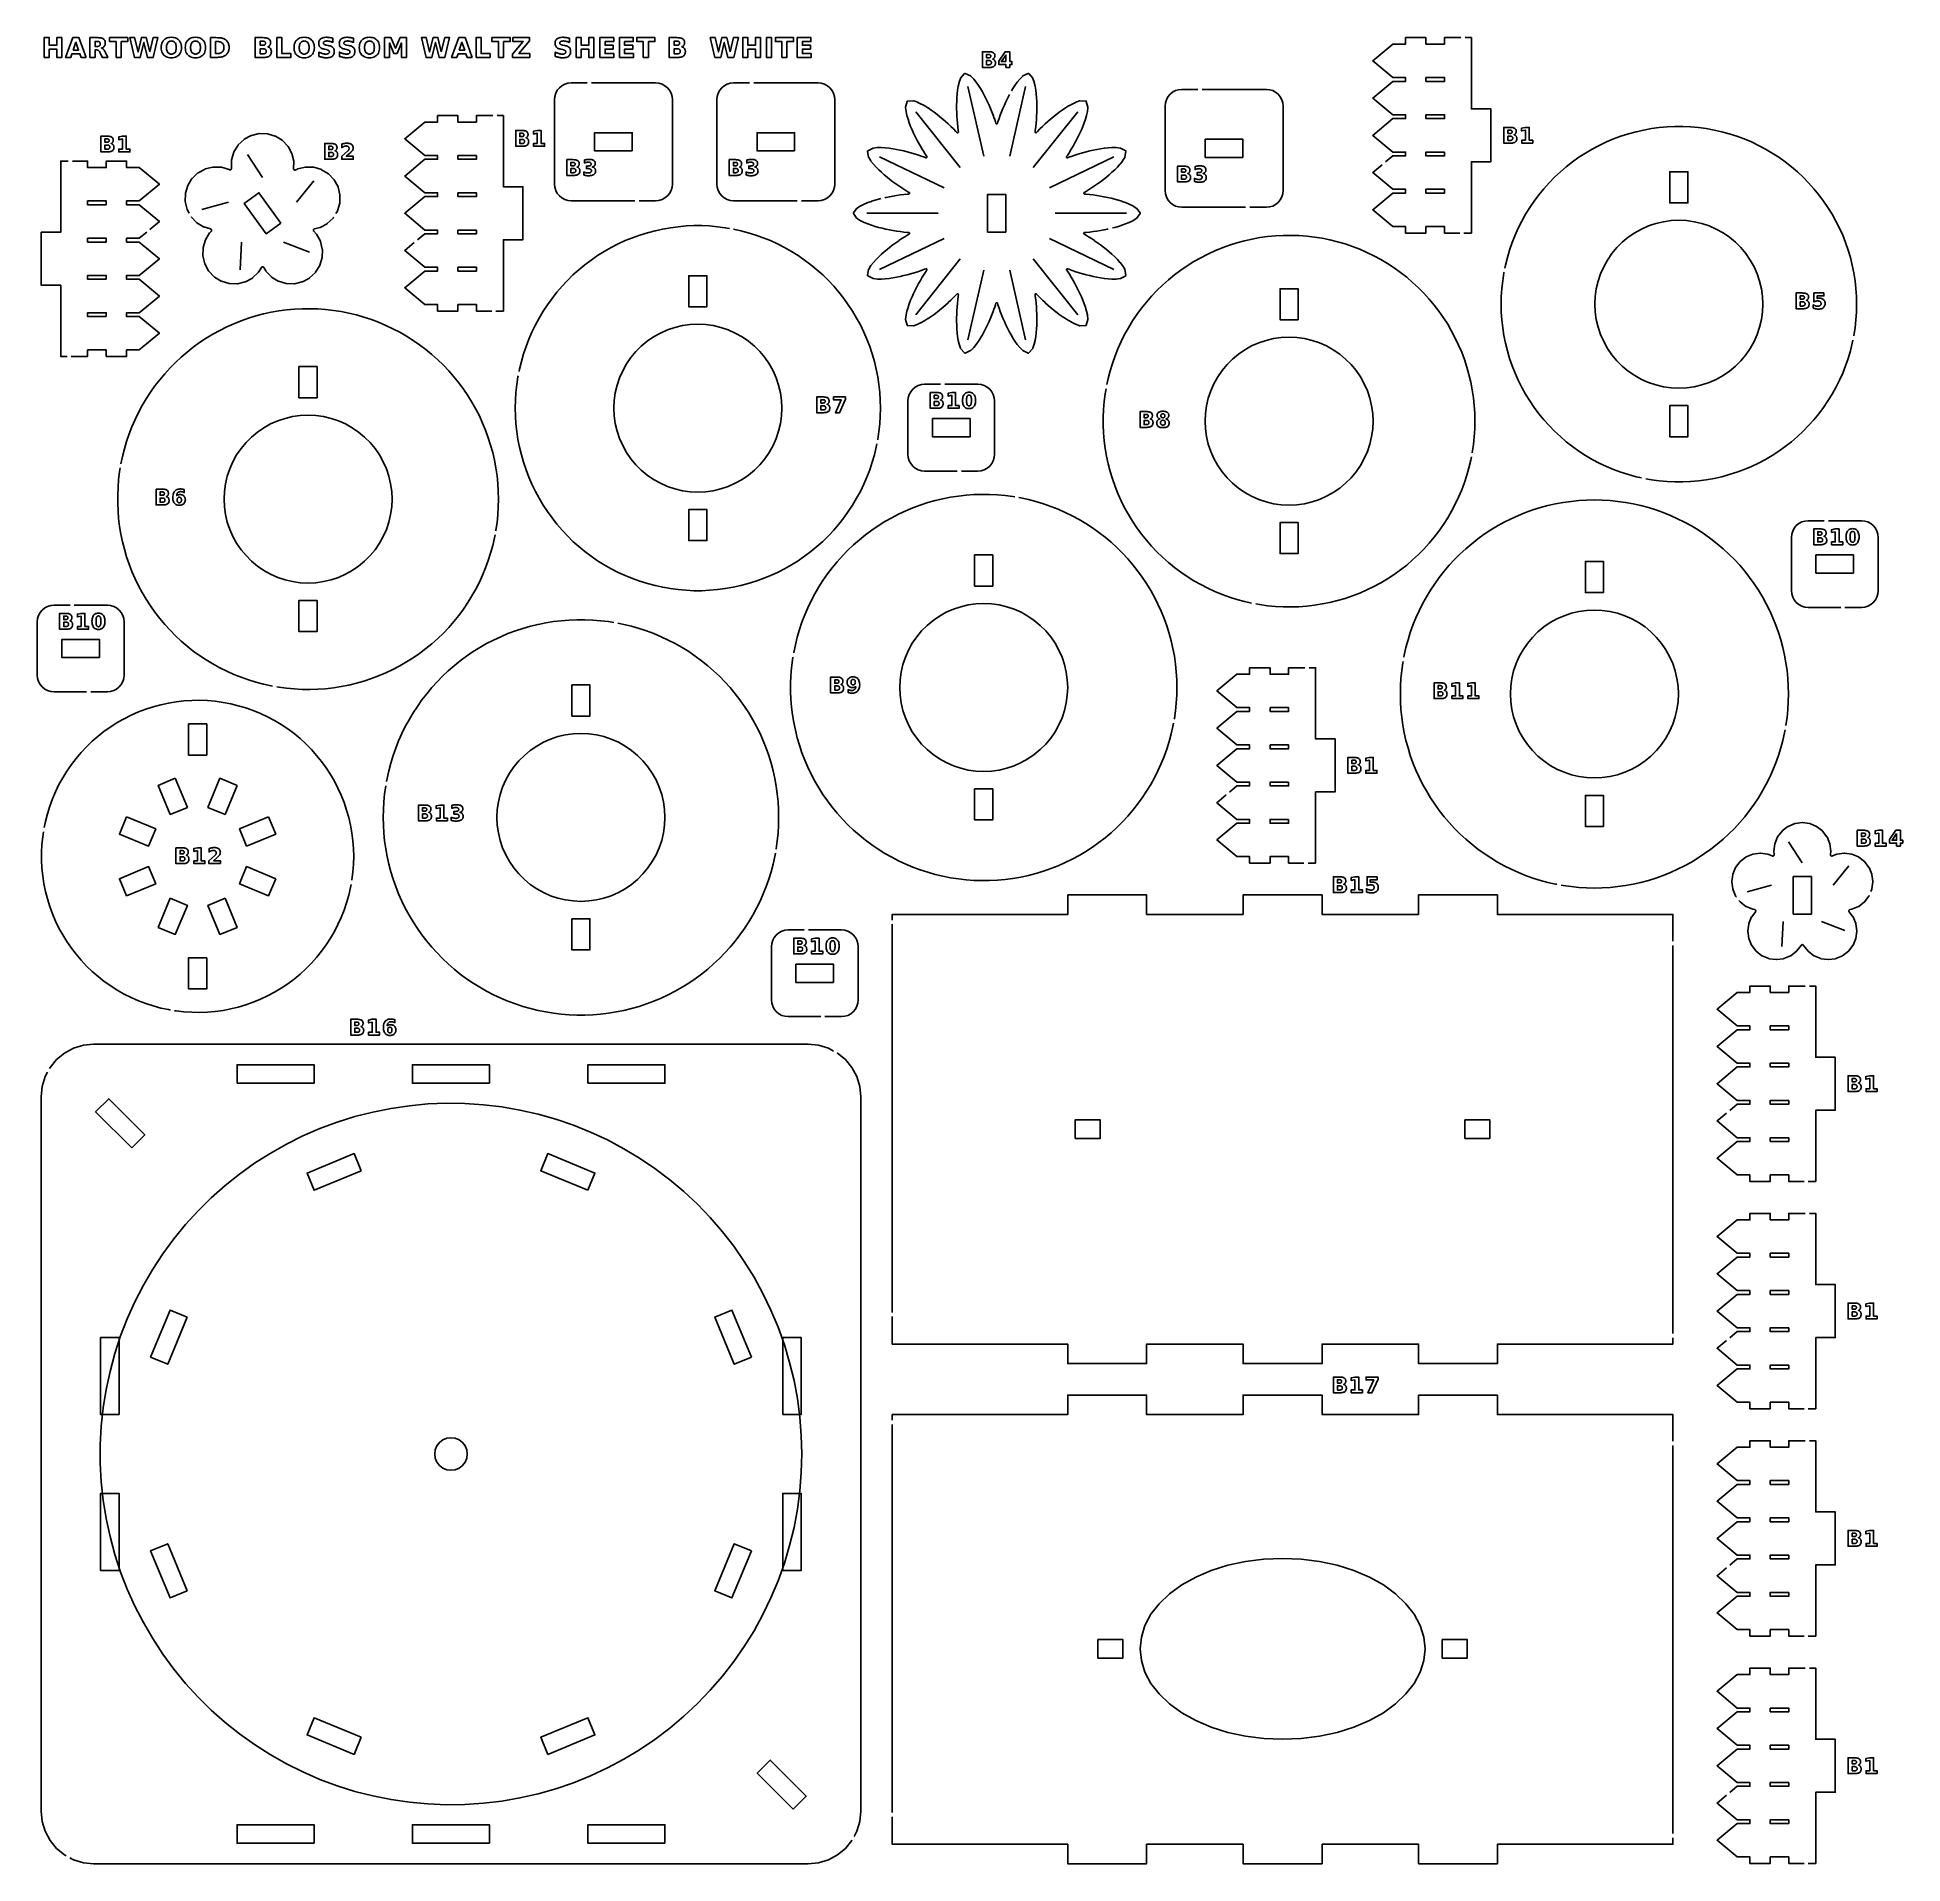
# Model space of a CAD drawing. Header units: millimetres. Extents: x 8 to 295, y 9 to 290.
import ezdxf

# ---------------------------------------------------------------- set-up
doc = ezdxf.new("R2010")
doc.units = ezdxf.units.MM
for name, color, linetype in [('CUT', 1, 'CONTINUOUS'), ('ENGRAVE', 5, 'CONTINUOUS'), ('SCORE', 7, 'CONTINUOUS')]:
    doc.layers.add(name, color=color, linetype=linetype)

msp = doc.modelspace()

# ---------------------------------------------------------------- linework, layer by layer
at = {"layer": 'CUT', "color": 1}
for points in [[(215.8415, 270.8982), (216.9728, 271.841), (218.925, 271.841), (218.925, 272.425), (216.9728, 272.425), (213.8828, 275), (216.9728, 277.575), (218.925, 277.575), (218.925, 278.159), (216.9728, 278.159), (213.8828, 280.734), (216.9728, 283.309), (218.925, 283.309), (218.925, 283.893), (216.9728, 283.893), (213.8828, 286.468), (216.9728, 289.043), (218.925, 289.043), (218.925, 290.043), (222.075, 290.043), (222.075, 289.043), (224.925, 289.043), (224.925, 290.043), (227.4516, 290.043)], [(228.1016, 290.043), (229.075, 290.043), (229.075, 279.075), (232.075, 279.075), (232.075, 270.925), (229.075, 270.925), (229.075, 259.957), (227.918, 259.957)], [(138.773, 265.4023), (138.9325, 265.439), (138.9356, 265.4396), (139.4842, 265.5527), (139.4871, 265.5532), (140.0358, 265.6541), (140.0386, 265.6546), (140.5873, 265.7438), (140.5901, 265.7443), (141.1388, 265.8223), (141.1415, 265.8227), (141.6903, 265.8899), (141.6929, 265.8902), (142.2417, 265.9467), (142.2443, 265.947), (142.4684, 265.9658), (142.4822, 265.9676), (142.494, 265.9704), (142.5055, 265.9742), (142.5166, 265.9792), (142.5271, 265.9853), (142.537, 265.9923), (142.5461, 266.0002), (142.5545, 266.0091), (142.5619, 266.0186), (142.5684, 266.0289), (142.5739, 266.0397), (142.5783, 266.051), (142.5815, 266.0627), (142.5836, 266.0746), (142.5846, 266.0867), (142.5844, 266.0988), (142.583, 266.1109), (142.5804, 266.1227), (142.5767, 266.1343), (142.5719, 266.1454), (142.5661, 266.156), (142.5592, 266.166), (142.5514, 266.1753), (142.5427, 266.1838), (142.5333, 266.1914), (142.5216, 266.1991), (142.3279, 266.3133), (142.3257, 266.3146), (141.8558, 266.6037), (141.8535, 266.6051), (141.3882, 266.9037), (141.386, 266.9052), (140.9254, 267.2136), (140.9232, 267.2152), (140.4675, 267.5337), (140.4652, 267.5353), (140.0146, 267.8643), (140.0122, 267.8661), (139.567, 268.206), (139.5645, 268.2079), (139.1249, 268.5594), (139.1223, 268.5615), (138.689, 268.9257), (138.6862, 268.9281), (138.2597, 269.3062), (138.2567, 269.309), (137.8383, 269.7033), (137.8347, 269.7067), (137.4261, 270.1203), (137.4219, 270.1249), (137.0261, 270.5635), (137.0205, 270.5701), (136.6438, 271.0446), (136.6355, 271.0563), (136.2915, 271.5975), (136.283, 271.6123), (136.279, 271.6289), (136.1056, 272.5284), (136.0974, 272.5846), (136.1464, 272.6132), (136.9578, 273.0385), (136.9733, 273.0457), (136.9902, 273.0483), (137.6277, 273.1167), (137.6421, 273.1175), (138.2479, 273.1188), (138.2566, 273.1186), (138.8463, 273.0827), (138.8525, 273.0822), (139.4306, 273.0206), (139.4355, 273.02), (140.0046, 272.9387), (140.0087, 272.938), (140.5703, 272.8404), (140.5739, 272.8397), (141.1288, 272.7279), (141.132, 272.7272), (141.681, 272.6027), (141.684, 272.602), (142.2274, 272.4658), (142.2302, 272.4651), (142.7683, 272.3179), (142.7711, 272.3171), (143.3042, 272.1594), (143.3068, 272.1586), (143.8351, 271.9908), (143.8377, 271.99), (144.3613, 271.8124), (144.3638, 271.8116), (144.8828, 271.6244), (144.8852, 271.6235), (145.0952, 271.5432), (145.1085, 271.5389), (145.1203, 271.5362), (145.1324, 271.5347), (145.1445, 271.5344), (145.1566, 271.5353), (145.1685, 271.5374), (145.1802, 271.5405), (145.1916, 271.5449), (145.2024, 271.5502), (145.2127, 271.5567), (145.2223, 271.5641), (145.2312, 271.5723), (145.2392, 271.5814), (145.2463, 271.5913), (145.2524, 271.6018), (145.2575, 271.6128), (145.2614, 271.6242), (145.2643, 271.636), (145.266, 271.648), (145.2665, 271.6602), (145.2658, 271.6723), (145.264, 271.6843), (145.261, 271.696), (145.2568, 271.7074), (145.2516, 271.7184), (145.2444, 271.7303), (145.1195, 271.9172), (145.118, 271.9194), (144.8201, 272.3837), (144.8186, 272.386), (144.529, 272.8569), (144.5276, 272.8592), (144.2465, 273.337), (144.2451, 273.3393), (143.9728, 273.824), (143.9714, 273.8265), (143.7082, 274.3184), (143.7068, 274.321), (143.4531, 274.8204), (143.4517, 274.8232), (143.2082, 275.3307), (143.2068, 275.3337), (142.9743, 275.8498), (142.9729, 275.8532), (142.7527, 276.3789), (142.7512, 276.3828), (142.5453, 276.9195), (142.5436, 276.9241), (142.3549, 277.4741), (142.353, 277.48), (142.1868, 278.0469), (142.1846, 278.0553), (142.0511, 278.6463), (142.0487, 278.6605), (141.9735, 279.2973), (141.9723, 279.3143), (141.9759, 279.331), (142.21, 280.2167), (142.227, 280.2708), (142.2835, 280.2753), (143.1991, 280.3065), (143.2162, 280.3062), (143.2325, 280.3013), (143.8366, 280.0863), (143.8499, 280.0808), (144.3963, 279.8191), (144.404, 279.8151), (144.9197, 279.5269), (144.9251, 279.5238), (145.4193, 279.2174), (145.4234, 279.2148), (145.9009, 278.8946), (145.9043, 278.8922), (146.3679, 278.5606), (146.3708, 278.5584), (146.8223, 278.2169), (146.8249, 278.2149), (147.2655, 277.8646), (147.2679, 277.8626), (147.6983, 277.5041), (147.7006, 277.5022), (148.1216, 277.1361), (148.1237, 277.1342), (148.5356, 276.7609), (148.5376, 276.759), (148.9408, 276.3786), (148.9427, 276.3768), (149.3374, 275.9896), (149.3393, 275.9877), (149.7257, 275.5939), (149.7275, 275.592), (149.8819, 275.4286), (149.892, 275.4189), (149.9015, 275.4114), (149.9117, 275.4048), (149.9225, 275.3993), (149.9338, 275.3948), (149.9454, 275.3915), (149.9573, 275.3893), (149.9694, 275.3883), (149.9815, 275.3884), (149.9936, 275.3897), (150.0055, 275.3922), (150.017, 275.3958), (150.0282, 275.4005), (150.0389, 275.4063), (150.0489, 275.4131), (150.0583, 275.4209), (150.0668, 275.4295), (150.0745, 275.4388), (150.0812, 275.4489), (150.0869, 275.4596), (150.0916, 275.4708), (150.0951, 275.4824), (150.0975, 275.4943), (150.0988, 275.5064), (150.0988, 275.5185), (150.0975, 275.5324), (150.066, 275.755), (150.0657, 275.7576), (149.9987, 276.3053), (149.9984, 276.3079), (149.9418, 276.8579), (149.9415, 276.8605), (149.8955, 277.4129), (149.8953, 277.4157), (149.8602, 277.9705), (149.8601, 277.9733), (149.8363, 278.5307), (149.8362, 278.5337), (149.8243, 279.0937), (149.8243, 279.0968), (149.8251, 279.6597), (149.8251, 279.663), (149.8396, 280.2289), (149.8398, 280.2326), (149.8695, 280.8017), (149.8698, 280.8059), (149.9172, 281.3788), (149.9177, 281.3837), (149.9863, 281.9611), (149.9872, 281.9673), (150.0834, 282.5501), (150.0851, 282.5586), (150.2212, 283.149), (150.2251, 283.1628), (150.4337, 283.7692), (150.44, 283.785), (150.4505, 283.7985), (151.0457, 284.495), (151.0845, 284.5364), (151.1374, 284.5159), (151.9758, 284.1467), (151.9911, 284.1391), (152.0037, 284.1275), (152.4547, 283.6717), (152.4642, 283.661), (152.843, 283.1881), (152.8482, 283.1812), (153.1878, 282.6978), (153.1913, 282.6926), (153.5036, 282.2022), (153.5062, 282.198), (153.7974, 281.7023), (153.7995, 281.6987), (154.0733, 281.1988), (154.075, 281.1956), (154.3336, 280.692), (154.335, 280.6891), (154.58, 280.1823), (154.5813, 280.1795), (154.8136, 279.6697), (154.8148, 279.667), (155.0352, 279.1545), (155.0363, 279.1519), (155.2454, 278.6368), (155.2464, 278.6342), (155.4446, 278.1166), (155.4456, 278.1141), (155.6332, 277.594), (155.6341, 277.5915), (155.8113, 277.069), (155.8121, 277.0666), (155.8803, 276.8523), (155.8852, 276.8392), (155.8905, 276.8283), (155.8969, 276.818), (155.9042, 276.8083), (155.9124, 276.7994), (155.9215, 276.7913), (155.9313, 276.7842), (155.9417, 276.778), (155.9527, 276.7729), (155.9641, 276.7688), (155.9759, 276.7659), (155.9879, 276.7641), (156, 276.7636), (156.0121, 276.7641), (156.0241, 276.7659), (156.0359, 276.7688), (156.0473, 276.7729), (156.0583, 276.778), (156.0687, 276.7842), (156.0785, 276.7913), (156.0876, 276.7994), (156.0958, 276.8083), (156.1031, 276.818), (156.1095, 276.8283), (156.1148, 276.8392), (156.1197, 276.8523), (156.1879, 277.0666), (156.1887, 277.069), (156.3659, 277.5915), (156.3668, 277.594), (156.5544, 278.1141), (156.5554, 278.1166), (156.7536, 278.6342), (156.7546, 278.6368), (156.9637, 279.1519), (156.9648, 279.1545), (157.1852, 279.667), (157.1864, 279.6697), (157.4187, 280.1795), (157.42, 280.1823), (157.665, 280.6891), (157.6664, 280.692), (157.925, 281.1956), (157.9267, 281.1988), (157.9668, 281.2719)], [(158.2832, 281.8396), (158.4938, 282.198), (158.4964, 282.2022), (158.8087, 282.6926), (158.8122, 282.6978), (159.1518, 283.1812), (159.157, 283.1881), (159.5358, 283.661), (159.5453, 283.6717), (159.9963, 284.1275), (160.0089, 284.1391), (160.0242, 284.1467), (160.8626, 284.5159), (160.9155, 284.5364), (160.9543, 284.495), (161.5495, 283.7985), (161.56, 283.785), (161.5663, 283.7692), (161.7749, 283.1628), (161.7788, 283.149), (161.9149, 282.5586), (161.9166, 282.5501), (162.0128, 281.9673), (162.0137, 281.9611), (162.0823, 281.3837), (162.0828, 281.3788), (162.1302, 280.8059), (162.1305, 280.8017), (162.1602, 280.2326), (162.1604, 280.2289), (162.1749, 279.663), (162.1749, 279.6597), (162.1757, 279.0968), (162.1757, 279.0937), (162.1638, 278.5337), (162.1637, 278.5307), (162.1399, 277.9733), (162.1398, 277.9705), (162.1047, 277.4157), (162.1045, 277.4129), (162.0585, 276.8605), (162.0582, 276.8579), (162.0016, 276.3079), (162.0013, 276.3053), (161.9343, 275.7576), (161.934, 275.755), (161.9025, 275.5324), (161.9012, 275.5185), (161.9012, 275.5064), (161.9025, 275.4943), (161.9049, 275.4824), (161.9084, 275.4708), (161.9131, 275.4596), (161.9188, 275.4489), (161.9255, 275.4388), (161.9332, 275.4295), (161.9417, 275.4209), (161.9511, 275.4131), (161.9611, 275.4063), (161.9718, 275.4005), (161.983, 275.3958), (161.9945, 275.3922), (162.0064, 275.3897), (162.0185, 275.3884), (162.0306, 275.3883), (162.0427, 275.3893), (162.0546, 275.3915), (162.0662, 275.3948), (162.0775, 275.3993), (162.0883, 275.4048), (162.0985, 275.4114), (162.108, 275.4189), (162.1181, 275.4286), (162.2725, 275.592), (162.2743, 275.5939), (162.6607, 275.9877), (162.6626, 275.9896), (163.0573, 276.3768), (163.0592, 276.3786), (163.4624, 276.759), (163.4644, 276.7609), (163.8763, 277.1342), (163.8784, 277.1361), (164.2994, 277.5022), (164.3017, 277.5041), (164.7321, 277.8626), (164.7345, 277.8646), (165.1751, 278.2149), (165.1777, 278.2169), (165.6292, 278.5584), (165.6321, 278.5606), (166.0957, 278.8922), (166.0991, 278.8946), (166.5766, 279.2148), (166.5807, 279.2174), (167.0749, 279.5238), (167.0803, 279.5269), (167.596, 279.8151), (167.6037, 279.8191), (168.1501, 280.0808), (168.1634, 280.0863), (168.7675, 280.3013), (168.7838, 280.3062), (168.8009, 280.3065), (169.7165, 280.2753), (169.773, 280.2708), (169.79, 280.2167), (170.0241, 279.331), (170.0277, 279.3143), (170.0265, 279.2973), (169.9513, 278.6605), (169.9489, 278.6463), (169.8154, 278.0553), (169.8132, 278.0469), (169.647, 277.48), (169.6451, 277.4741), (169.4564, 276.9241), (169.4547, 276.9195), (169.2488, 276.3828), (169.2473, 276.3789), (169.0271, 275.8532), (169.0257, 275.8498), (168.7932, 275.3337), (168.7918, 275.3307), (168.5483, 274.8232), (168.5469, 274.8204), (168.2932, 274.321), (168.2918, 274.3184), (168.0286, 273.8265), (168.0272, 273.824), (167.7549, 273.3393), (167.7535, 273.337), (167.4724, 272.8592), (167.471, 272.8569), (167.1814, 272.386), (167.1799, 272.3837), (166.882, 271.9194), (166.8805, 271.9172), (166.7556, 271.7303), (166.7484, 271.7184), (166.7432, 271.7074), (166.739, 271.696), (166.736, 271.6843), (166.7342, 271.6723), (166.7335, 271.6602), (166.734, 271.648), (166.7357, 271.636), (166.7386, 271.6242), (166.7425, 271.6128), (166.7476, 271.6018), (166.7537, 271.5913), (166.7608, 271.5814), (166.7688, 271.5723), (166.7777, 271.5641), (166.7873, 271.5567), (166.7976, 271.5502), (166.8084, 271.5449), (166.8198, 271.5405), (166.8315, 271.5374), (166.8434, 271.5353), (166.8555, 271.5344), (166.8676, 271.5347), (166.8797, 271.5362), (166.8915, 271.5389), (166.9048, 271.5432), (167.1148, 271.6235), (167.1172, 271.6244), (167.6362, 271.8116), (167.6387, 271.8124), (168.1623, 271.99), (168.1649, 271.9908), (168.6932, 272.1586), (168.6958, 272.1594), (169.2289, 272.3171), (169.2317, 272.3179), (169.7698, 272.4651), (169.7726, 272.4658), (170.316, 272.602), (170.319, 272.6027), (170.868, 272.7272), (170.8712, 272.7279), (171.4261, 272.8397), (171.4297, 272.8404), (171.9913, 272.938), (171.9954, 272.9387), (172.5645, 273.02), (172.5694, 273.0206), (173.1475, 273.0822), (173.1537, 273.0827), (173.7434, 273.1186), (173.7521, 273.1188), (174.3579, 273.1175), (174.3723, 273.1167), (175.0098, 273.0483), (175.0267, 273.0457), (175.0422, 273.0385), (175.8536, 272.6132), (175.9026, 272.5846), (175.8944, 272.5284), (175.721, 271.6289), (175.717, 271.6123), (175.7085, 271.5975), (175.3645, 271.0563), (175.3562, 271.0446), (174.9795, 270.5701), (174.9739, 270.5635), (174.5781, 270.1249), (174.5739, 270.1203), (174.1653, 269.7067), (174.1617, 269.7033), (173.7433, 269.309), (173.7403, 269.3062), (173.3138, 268.9281), (173.311, 268.9257), (172.8777, 268.5615), (172.8751, 268.5594), (172.4355, 268.2079), (172.433, 268.206), (171.9878, 267.8661), (171.9854, 267.8643), (171.5348, 267.5353), (171.5325, 267.5337), (171.0768, 267.2152), (171.0746, 267.2136), (170.614, 266.9052), (170.6118, 266.9037), (170.1465, 266.6051), (170.1442, 266.6037), (169.6743, 266.3146), (169.6721, 266.3133), (169.4784, 266.1991), (169.4667, 266.1914), (169.4573, 266.1838), (169.4486, 266.1753), (169.4408, 266.166), (169.4339, 266.156), (169.4281, 266.1454), (169.4233, 266.1343), (169.4196, 266.1227), (169.417, 266.1109), (169.4156, 266.0988), (169.4154, 266.0867), (169.4164, 266.0746), (169.4185, 266.0627), (169.4217, 266.051), (169.4261, 266.0397), (169.4316, 266.0289), (169.4381, 266.0186), (169.4455, 266.0091), (169.4539, 266.0002), (169.463, 265.9923), (169.4729, 265.9853), (169.4834, 265.9792), (169.4945, 265.9742), (169.506, 265.9704), (169.5178, 265.9676), (169.5316, 265.9658), (169.7557, 265.947), (169.7583, 265.9467), (170.3071, 265.8902), (170.3097, 265.8899), (170.8585, 265.8227), (170.8612, 265.8223), (171.4099, 265.7443), (171.4127, 265.7438), (171.9614, 265.6546), (171.9642, 265.6541), (172.5129, 265.5532), (172.5158, 265.5527), (173.0644, 265.4396), (173.0675, 265.439), (173.6161, 265.313), (173.6193, 265.3122), (174.1677, 265.1721), (174.1713, 265.1712), (174.7196, 265.0155), (174.7236, 265.0143), (175.2716, 264.8407), (175.2763, 264.8391), (175.8239, 264.6437), (175.8297, 264.6415), (176.3766, 264.418), (176.3845, 264.4144), (176.9297, 264.1504), (176.9423, 264.1434), (177.4871, 263.8052), (177.5011, 263.7955), (177.5119, 263.7823), (178.0585, 263.047), (178.0902, 263), (178.0585, 262.953), (177.5119, 262.2177), (177.5011, 262.2045), (177.4871, 262.1948), (176.9423, 261.8566), (176.9297, 261.8496), (176.3845, 261.5856), (176.3766, 261.582), (175.8297, 261.3585), (175.8239, 261.3563), (175.2763, 261.1609), (175.2716, 261.1593), (174.7236, 260.9857), (174.7196, 260.9845), (174.1713, 260.8288), (174.1677, 260.8279), (173.8119, 260.737)], [(100.309, 264.925), (90.4963, 264.925), (89.9976, 264.9741), (89.5145, 265.1207), (89.0692, 265.3587), (88.6789, 265.6789), (88.3587, 266.0692), (88.1207, 266.5145), (87.9741, 266.9976), (87.925, 267.4963), (87.925, 280.5037), (87.9741, 281.0024), (88.1207, 281.4855), (88.3587, 281.9308), (88.6789, 282.3211), (89.0692, 282.6413), (89.5145, 282.8793), (89.9976, 283.0259), (90.4963, 283.075), (92.9633, 283.075)], [(93.6133, 283.075), (103.5037, 283.075), (104.0024, 283.0259), (104.4855, 282.8793), (104.9308, 282.6413), (105.3211, 282.3211), (105.6413, 281.9308), (105.8793, 281.4855), (106.0259, 281.0024), (106.075, 280.5037), (106.075, 267.4963), (106.0259, 266.9976), (105.8793, 266.5145), (105.6413, 266.0692), (105.3211, 265.6789), (104.9308, 265.3587), (104.4855, 265.1207), (104.0024, 264.9741), (103.5037, 264.925), (100.959, 264.925)], [(125.309, 264.925), (115.4963, 264.925), (114.9976, 264.9741), (114.5145, 265.1207), (114.0692, 265.3587), (113.6789, 265.6789), (113.3587, 266.0692), (113.1207, 266.5145), (112.9741, 266.9976), (112.925, 267.4963), (112.925, 280.5037), (112.9741, 281.0024), (113.1207, 281.4855), (113.3587, 281.9308), (113.6789, 282.3211), (114.0692, 282.6413), (114.5145, 282.8793), (114.9976, 283.0259), (115.4963, 283.075), (117.9633, 283.075)], [(118.6133, 283.075), (128.5037, 283.075), (129.0024, 283.0259), (129.4855, 282.8793), (129.9308, 282.6413), (130.3211, 282.3211), (130.6413, 281.9308), (130.8793, 281.4855), (131.0259, 281.0024), (131.075, 280.5037), (131.075, 267.4963), (131.0259, 266.9976), (130.8793, 266.5145), (130.6413, 266.0692), (130.3211, 265.6789), (129.9308, 265.3587), (129.4855, 265.1207), (129.0024, 264.9741), (128.5037, 264.925), (125.959, 264.925)], [(194.309, 263.925), (184.4963, 263.925), (183.9976, 263.9741), (183.5145, 264.1207), (183.0692, 264.3587), (182.6789, 264.6789), (182.3587, 265.0692), (182.1207, 265.5145), (181.9741, 265.9976), (181.925, 266.4963), (181.925, 279.5037), (181.9741, 280.0024), (182.1207, 280.4855), (182.3587, 280.9308), (182.6789, 281.3211), (183.0692, 281.6413), (183.5145, 281.8793), (183.9976, 282.0259), (184.4963, 282.075), (186.9633, 282.075)], [(187.6133, 282.075), (197.5037, 282.075), (198.0024, 282.0259), (198.4855, 281.8793), (198.9308, 281.6413), (199.3211, 281.3211), (199.6413, 280.9308), (199.8793, 280.4855), (200.0259, 280.0024), (200.075, 279.5037), (200.075, 266.4963), (200.0259, 265.9976), (199.8793, 265.5145), (199.6413, 265.0692), (199.3211, 264.6789), (198.9308, 264.3587), (198.4855, 264.1207), (198.0024, 263.9741), (197.5037, 263.925), (194.959, 263.925)], [(66.8415, 258.8982), (67.9728, 259.841), (69.925, 259.841), (69.925, 260.425), (67.9728, 260.425), (64.8828, 263), (67.9728, 265.575), (69.925, 265.575), (69.925, 266.159), (67.9728, 266.159), (64.8828, 268.734), (67.9728, 271.309), (69.925, 271.309), (69.925, 271.893), (67.9728, 271.893), (64.8828, 274.468), (67.9728, 277.043), (69.925, 277.043), (69.925, 278.043), (73.075, 278.043), (73.075, 277.043), (75.925, 277.043), (75.925, 278.043), (78.4516, 278.043)], [(79.1016, 278.043), (80.075, 278.043), (80.075, 267.075), (83.075, 267.075), (83.075, 258.925), (80.075, 258.925), (80.075, 247.957), (78.918, 247.957)], [(234.2232, 254.5704), (234.3105, 255.003), (234.6022, 256.1777), (234.9455, 257.3383), (235.3398, 258.4827), (235.7844, 259.6084), (236.2783, 260.7134), (236.8206, 261.7955), (237.4103, 262.8525), (238.0461, 263.8824), (238.7269, 264.8831), (239.4512, 265.8528), (240.2178, 266.7895), (241.025, 267.6913), (241.8714, 268.5566), (242.7551, 269.3836), (243.6746, 270.1707), (244.628, 270.9163), (245.6135, 271.619), (246.6291, 272.2775), (247.6728, 272.8904), (248.7426, 273.4565), (249.8364, 273.9748), (250.952, 274.4441), (252.0873, 274.8637), (253.2401, 275.2326), (254.408, 275.5502), (255.5889, 275.8158), (256.7803, 276.0289), (257.98, 276.1891), (259.1857, 276.296), (260.3948, 276.3496), (261.6052, 276.3496), (262.8143, 276.296), (264.02, 276.1891), (265.2197, 276.0289), (266.4111, 275.8158), (267.592, 275.5502), (268.7599, 275.2326), (269.9127, 274.8637), (271.048, 274.4441), (272.1636, 273.9748), (273.2574, 273.4565), (274.3272, 272.8904), (275.3709, 272.2775), (276.3865, 271.619), (277.372, 270.9163), (278.3254, 270.1707), (279.2449, 269.3836), (280.1286, 268.5566), (280.975, 267.6913), (281.7822, 266.7895), (282.5488, 265.8528), (283.2731, 264.8831), (283.9539, 263.8824), (284.5897, 262.8525), (285.1794, 261.7955), (285.7217, 260.7134), (286.2156, 259.6084), (286.6602, 258.4827), (287.0545, 257.3383), (287.3978, 256.1777), (287.6895, 255.003), (287.9289, 253.8166), (288.1156, 252.6207), (288.2492, 251.4177), (288.3295, 250.2101), (288.3563, 249), (288.3295, 247.7899), (288.2492, 246.5823), (288.1156, 245.3793), (287.9289, 244.1834), (287.9182, 244.1302)], [(31.6742, 263.0378), (31.3862, 263.5684), (31.3797, 263.5816), (31.3756, 263.5958), (31.0883, 264.7924), (31.0855, 264.8069), (31.0853, 264.8216), (31.1175, 266.0519), (31.1185, 266.0666), (31.1221, 266.0808), (31.4716, 267.2609), (31.4764, 267.2748), (31.4836, 267.2876), (32.1266, 268.337), (32.1348, 268.3492), (32.145, 268.3598), (33.0378, 269.2069), (33.0489, 269.2166), (33.0615, 269.2242), (34.143, 269.8114), (34.1563, 269.8179), (34.1704, 269.8219), (35.3671, 270.1092), (35.3816, 270.112), (35.3963, 270.1123), (36.6265, 270.08), (36.6412, 270.079), (36.6555, 270.0755), (37.8355, 269.7259), (37.8494, 269.7211), (37.8623, 269.714), (37.8657, 269.7119), (37.8867, 269.7004), (37.907, 269.6918), (37.928, 269.6852), (37.9496, 269.6806), (37.9716, 269.6783), (37.9937, 269.678), (38.0156, 269.68), (38.0373, 269.6841), (38.0585, 269.6903), (38.079, 269.6985), (38.0986, 269.7087), (38.117, 269.7208), (38.1342, 269.7347), (38.15, 269.7501), (38.1642, 269.767), (38.1766, 269.7853), (38.1872, 269.8046), (38.1958, 269.8249), (38.2025, 269.846), (38.207, 269.8676), (38.2094, 269.8895), (38.2096, 269.9116), (38.2076, 269.9336), (38.2032, 269.9571), (38.2023, 269.961), (38.1994, 269.9755), (38.1992, 269.9902), (38.2314, 271.2204), (38.2324, 271.2351), (38.236, 271.2494), (38.5855, 272.4294), (38.5903, 272.4433), (38.5975, 272.4562), (39.2405, 273.5055), (39.2487, 273.5178), (39.2589, 273.5283), (40.1517, 274.3755), (40.1628, 274.3851), (40.1754, 274.3927), (41.2569, 274.9799), (41.2702, 274.9864), (41.2843, 274.9905), (42.481, 275.2777), (42.4955, 275.2806), (42.5102, 275.2808), (43.7404, 275.2486), (43.7551, 275.2476), (43.7694, 275.244), (44.9494, 274.8945), (44.9633, 274.8897), (44.9762, 274.8825), (46.0255, 274.2395), (46.0378, 274.2313), (46.0483, 274.2211), (46.8955, 273.3283), (46.9051, 273.3172), (46.9127, 273.3046), (47.4999, 272.2231), (47.5064, 272.2098), (47.5105, 272.1957), (47.7977, 270.999), (47.8006, 270.9845), (47.8008, 270.9698), (47.7721, 269.8722), (47.7726, 269.8479), (47.7754, 269.8256), (47.7804, 269.8038), (47.7875, 269.7825), (47.7967, 269.7621), (47.8079, 269.7426), (47.8209, 269.7244), (47.8357, 269.7076), (47.8522, 269.6923), (47.87, 269.6787), (47.8891, 269.667), (47.9093, 269.6573), (47.9304, 269.6496), (47.9521, 269.644), (47.9743, 269.6406), (47.9967, 269.6395), (48.0191, 269.6406), (48.0412, 269.6439), (48.063, 269.6494), (48.084, 269.6571), (48.1059, 269.6676), (48.3708, 269.8114), (48.3841, 269.8179), (48.3982, 269.8219), (49.5949, 270.1092), (49.6094, 270.112), (49.6241, 270.1123), (50.8543, 270.08), (50.869, 270.079), (50.8833, 270.0755), (52.0633, 269.7259), (52.0772, 269.7211), (52.0901, 269.714), (53.1394, 269.071), (53.1517, 269.0627), (53.1622, 269.0525), (54.0094, 268.1598), (54.019, 268.1487), (54.0266, 268.1361), (54.6138, 267.0545), (54.6203, 267.0413), (54.6244, 267.0271), (54.9117, 265.8304), (54.9145, 265.816), (54.9147, 265.8013), (54.8825, 264.571), (54.8815, 264.5563), (54.8779, 264.5421), (54.5284, 263.362), (54.5236, 263.3481), (54.5164, 263.3353), (54.2873, 262.9613)], [(12.8984, 240.957), (11.925, 240.957), (11.925, 251.925), (8.925, 251.925), (8.925, 260.075), (11.925, 260.075), (11.925, 271.043), (13.082, 271.043)], [(13.732, 271.043), (16.075, 271.043), (16.075, 270.043), (18.925, 270.043), (18.925, 271.043), (22.075, 271.043), (22.075, 270.043), (24.0272, 270.043), (27.1172, 267.468), (24.0272, 264.893), (22.075, 264.893), (22.075, 264.309), (24.0272, 264.309), (27.1172, 261.734), (25.6578, 260.5179)], [(227.268, 259.957), (224.925, 259.957), (224.925, 260.957), (222.075, 260.957), (222.075, 259.957), (218.925, 259.957), (218.925, 260.957), (216.9728, 260.957), (213.8828, 263.532), (216.9728, 266.107), (218.925, 266.107), (218.925, 266.691), (216.9728, 266.691), (213.8828, 269.266), (215.3422, 270.4821)], [(173.1795, 260.5868), (173.0675, 260.561), (173.0644, 260.5604), (172.5158, 260.4473), (172.5129, 260.4468), (171.9642, 260.3459), (171.9614, 260.3454), (171.4127, 260.2562), (171.4099, 260.2557), (170.8612, 260.1777), (170.8585, 260.1773), (170.3097, 260.1101), (170.3071, 260.1098), (169.7583, 260.0533), (169.7557, 260.053), (169.5316, 260.0342), (169.5178, 260.0324), (169.506, 260.0296), (169.4945, 260.0258), (169.4834, 260.0208), (169.4729, 260.0147), (169.463, 260.0077), (169.4539, 259.9998), (169.4455, 259.9909), (169.4381, 259.9814), (169.4316, 259.9711), (169.4261, 259.9603), (169.4217, 259.949), (169.4185, 259.9373), (169.4164, 259.9254), (169.4154, 259.9133), (169.4156, 259.9012), (169.417, 259.8891), (169.4196, 259.8773), (169.4233, 259.8657), (169.4281, 259.8546), (169.4339, 259.844), (169.4408, 259.834), (169.4486, 259.8247), (169.4573, 259.8162), (169.4667, 259.8086), (169.4784, 259.8009), (169.6721, 259.6867), (169.6743, 259.6854), (170.1442, 259.3963), (170.1465, 259.3949), (170.6118, 259.0963), (170.614, 259.0948), (171.0746, 258.7864), (171.0768, 258.7848), (171.5325, 258.4663), (171.5348, 258.4647), (171.9854, 258.1357), (171.9878, 258.1339), (172.433, 257.794), (172.4355, 257.7921), (172.8751, 257.4406), (172.8777, 257.4385), (173.311, 257.0743), (173.3138, 257.0719), (173.7403, 256.6938), (173.7433, 256.691), (174.1617, 256.2967), (174.1653, 256.2933), (174.5739, 255.8797), (174.5781, 255.8751), (174.9739, 255.4365), (174.9795, 255.4299), (175.3562, 254.9554), (175.3645, 254.9437), (175.7085, 254.4025), (175.717, 254.3877), (175.721, 254.3711), (175.8944, 253.4716), (175.9026, 253.4154), (175.8536, 253.3868), (175.0422, 252.9615), (175.0267, 252.9543), (175.0098, 252.9517), (174.3723, 252.8833), (174.3579, 252.8825), (173.7521, 252.8812), (173.7434, 252.8814), (173.1537, 252.9173), (173.1475, 252.9178), (172.5694, 252.9794), (172.5645, 252.98), (171.9954, 253.0613), (171.9913, 253.062), (171.4297, 253.1596), (171.4261, 253.1603), (170.8712, 253.2721), (170.868, 253.2728), (170.319, 253.3973), (170.316, 253.398), (169.7726, 253.5342), (169.7698, 253.5349), (169.2317, 253.6821), (169.2289, 253.6829), (168.6958, 253.8406), (168.6932, 253.8414), (168.1649, 254.0092), (168.1623, 254.01), (167.6387, 254.1876), (167.6362, 254.1884), (167.1172, 254.3756), (167.1148, 254.3765), (166.9048, 254.4568), (166.8915, 254.4611), (166.8797, 254.4638), (166.8676, 254.4653), (166.8555, 254.4656), (166.8434, 254.4647), (166.8315, 254.4626), (166.8198, 254.4595), (166.8084, 254.4551), (166.7976, 254.4498), (166.7873, 254.4433), (166.7777, 254.4359), (166.7688, 254.4277), (166.7608, 254.4186), (166.7537, 254.4087), (166.7476, 254.3982), (166.7425, 254.3872), (166.7386, 254.3758), (166.7357, 254.364), (166.734, 254.352), (166.7335, 254.3398), (166.7342, 254.3277), (166.736, 254.3157), (166.739, 254.304), (166.7432, 254.2926), (166.7484, 254.2816), (166.7556, 254.2697), (166.8805, 254.0828), (166.882, 254.0806), (167.1799, 253.6163), (167.1814, 253.614), (167.471, 253.1431), (167.4724, 253.1408), (167.7535, 252.663), (167.7549, 252.6607), (168.0272, 252.176), (168.0286, 252.1735), (168.2918, 251.6816), (168.2932, 251.679), (168.5469, 251.1796), (168.5483, 251.1768), (168.7918, 250.6693), (168.7932, 250.6663), (169.0257, 250.1502), (169.0271, 250.1468), (169.2473, 249.6211), (169.2488, 249.6172), (169.4547, 249.0805), (169.4564, 249.0759), (169.6451, 248.5259), (169.647, 248.52), (169.8132, 247.9531), (169.8154, 247.9447), (169.9489, 247.3537), (169.9513, 247.3395), (170.0265, 246.7027), (170.0277, 246.6857), (170.0241, 246.669), (169.79, 245.7833), (169.773, 245.7292), (169.7165, 245.7247), (168.8009, 245.6935), (168.7838, 245.6938), (168.7675, 245.6987), (168.1634, 245.9137), (168.1501, 245.9192), (167.6037, 246.1809), (167.596, 246.1849), (167.0803, 246.4731), (167.0749, 246.4762), (166.5807, 246.7826), (166.5766, 246.7852), (166.0991, 247.1054), (166.0957, 247.1078), (165.6321, 247.4394), (165.6292, 247.4416), (165.1777, 247.7831), (165.1751, 247.7851), (164.7345, 248.1354), (164.7321, 248.1374), (164.3017, 248.4959), (164.2994, 248.4978), (163.8784, 248.8639), (163.8763, 248.8658), (163.4644, 249.2391), (163.4624, 249.241), (163.0592, 249.6214), (163.0573, 249.6232), (162.6626, 250.0104), (162.6607, 250.0123), (162.2743, 250.4061), (162.2725, 250.408), (162.1181, 250.5714), (162.108, 250.5811), (162.0985, 250.5886), (162.0883, 250.5952), (162.0775, 250.6007), (162.0662, 250.6052), (162.0546, 250.6085), (162.0427, 250.6107), (162.0306, 250.6117), (162.0185, 250.6116), (162.0064, 250.6103), (161.9945, 250.6078), (161.983, 250.6042), (161.9718, 250.5995), (161.9611, 250.5937), (161.9511, 250.5869), (161.9417, 250.5791), (161.9332, 250.5705), (161.9255, 250.5612), (161.9188, 250.5511), (161.9131, 250.5404), (161.9084, 250.5292), (161.9049, 250.5176), (161.9025, 250.5057), (161.9012, 250.4936), (161.9012, 250.4815), (161.9025, 250.4676), (161.934, 250.245), (161.9343, 250.2424), (162.0013, 249.6947), (162.0016, 249.6921), (162.0582, 249.1421), (162.0585, 249.1395), (162.1045, 248.5871), (162.1047, 248.5843), (162.1398, 248.0295), (162.1399, 248.0267), (162.1637, 247.4693), (162.1638, 247.4663), (162.1757, 246.9063), (162.1757, 246.9032), (162.1749, 246.3403), (162.1749, 246.337), (162.1604, 245.7711), (162.1602, 245.7674), (162.1305, 245.1983), (162.1302, 245.1941), (162.0828, 244.6212), (162.0823, 244.6163), (162.0137, 244.0389), (162.0128, 244.0327), (161.9166, 243.4499), (161.9149, 243.4414), (161.7788, 242.851), (161.7749, 242.8372), (161.5663, 242.2308), (161.56, 242.215), (161.5495, 242.2015), (160.9543, 241.505), (160.9155, 241.4636), (160.8626, 241.4841), (160.0242, 241.8533), (160.0089, 241.8609), (159.9963, 241.8725), (159.5453, 242.3283), (159.5358, 242.339), (159.157, 242.8119), (159.1518, 242.8188), (158.8122, 243.3022), (158.8087, 243.3074), (158.4964, 243.7978), (158.4938, 243.802), (158.2026, 244.2977), (158.2005, 244.3013), (157.9267, 244.8012), (157.925, 244.8044), (157.6664, 245.308), (157.665, 245.3109), (157.42, 245.8177), (157.4187, 245.8205), (157.1864, 246.3303), (157.1852, 246.333), (156.9648, 246.8455), (156.9637, 246.8481), (156.7546, 247.3632), (156.7536, 247.3658), (156.5554, 247.8834), (156.5544, 247.8859), (156.3668, 248.406), (156.3659, 248.4085), (156.1887, 248.931), (156.1879, 248.9334), (156.1197, 249.1477), (156.1148, 249.1608), (156.1095, 249.1717), (156.1031, 249.182), (156.0958, 249.1917), (156.0876, 249.2006), (156.0785, 249.2087), (156.0687, 249.2158), (156.0583, 249.222), (156.0473, 249.2271), (156.0359, 249.2312), (156.0241, 249.2341), (156.0121, 249.2359), (156, 249.2364), (155.9879, 249.2359), (155.9759, 249.2341), (155.9641, 249.2312), (155.9527, 249.2271), (155.9417, 249.222), (155.9313, 249.2158), (155.9215, 249.2087), (155.9124, 249.2006), (155.9042, 249.1917), (155.8969, 249.182), (155.8905, 249.1717), (155.8852, 249.1608), (155.8803, 249.1477), (155.8121, 248.9334), (155.8113, 248.931), (155.6341, 248.4085), (155.6332, 248.406), (155.4456, 247.8859), (155.4446, 247.8834), (155.2464, 247.3658), (155.2454, 247.3632), (155.0363, 246.8481), (155.0352, 246.8455), (154.8148, 246.333), (154.8136, 246.3303), (154.5813, 245.8205), (154.58, 245.8177), (154.335, 245.3109), (154.3336, 245.308), (154.075, 244.8044), (154.0733, 244.8012), (153.7995, 244.3013), (153.7974, 244.2977), (153.5062, 243.802), (153.5036, 243.7978), (153.1913, 243.3074), (153.1878, 243.3022), (152.8482, 242.8188), (152.843, 242.8119), (152.4642, 242.339), (152.4547, 242.3283), (152.0037, 241.8725), (151.9911, 241.8609), (151.9758, 241.8533), (151.1374, 241.4841), (151.0845, 241.4636), (151.0457, 241.505), (150.4505, 242.2015), (150.44, 242.215), (150.4337, 242.2308), (150.2251, 242.8372), (150.2212, 242.851), (150.0851, 243.4414), (150.0834, 243.4499), (149.9872, 244.0327), (149.9863, 244.0389), (149.9177, 244.6163), (149.9172, 244.6212), (149.8698, 245.1941), (149.8695, 245.1983), (149.8398, 245.7674), (149.8396, 245.7711), (149.8251, 246.337), (149.8251, 246.3403), (149.8243, 246.9032), (149.8243, 246.9063), (149.8362, 247.4663), (149.8363, 247.4693), (149.8601, 248.0267), (149.8602, 248.0295), (149.8953, 248.5843), (149.8955, 248.5871), (149.9415, 249.1395), (149.9418, 249.1421), (149.9984, 249.6921), (149.9987, 249.6947), (150.0657, 250.2424), (150.066, 250.245), (150.0975, 250.4676), (150.0988, 250.4815), (150.0988, 250.4936), (150.0975, 250.5057), (150.0951, 250.5176), (150.0916, 250.5292), (150.0869, 250.5404), (150.0812, 250.5511), (150.0745, 250.5612), (150.0668, 250.5705), (150.0583, 250.5791), (150.0489, 250.5869), (150.0389, 250.5937), (150.0282, 250.5995), (150.017, 250.6042), (150.0055, 250.6078), (149.9936, 250.6103), (149.9815, 250.6116), (149.9694, 250.6117), (149.9573, 250.6107), (149.9454, 250.6085), (149.9338, 250.6052), (149.9225, 250.6007), (149.9117, 250.5952), (149.9015, 250.5886), (149.892, 250.5811), (149.8819, 250.5714), (149.7275, 250.408), (149.7257, 250.4061), (149.3393, 250.0123), (149.3374, 250.0104), (148.9427, 249.6232), (148.9408, 249.6214), (148.5376, 249.241), (148.5356, 249.2391), (148.1237, 248.8658), (148.1216, 248.8639), (147.7006, 248.4978), (147.6983, 248.4959), (147.2679, 248.1374), (147.2655, 248.1354), (146.8249, 247.7851), (146.8223, 247.7831), (146.3708, 247.4416), (146.3679, 247.4394), (145.9043, 247.1078), (145.9009, 247.1054), (145.4234, 246.7852), (145.4193, 246.7826), (144.9251, 246.4762), (144.9197, 246.4731), (144.404, 246.1849), (144.3963, 246.1809), (143.8499, 245.9192), (143.8366, 245.9137), (143.2325, 245.6987), (143.2162, 245.6938), (143.1991, 245.6935), (142.2835, 245.7247), (142.227, 245.7292), (142.21, 245.7833), (141.9759, 246.669), (141.9723, 246.6857), (141.9735, 246.7027), (142.0487, 247.3395), (142.0511, 247.3537), (142.1846, 247.9447), (142.1868, 247.9531), (142.353, 248.52), (142.3549, 248.5259), (142.5436, 249.0759), (142.5453, 249.0805), (142.7512, 249.6172), (142.7527, 249.6211), (142.9729, 250.1468), (142.9743, 250.1502), (143.2068, 250.6663), (143.2082, 250.6693), (143.4517, 251.1768), (143.4531, 251.1796), (143.7068, 251.679), (143.7082, 251.6816), (143.9714, 252.1735), (143.9728, 252.176), (144.2451, 252.6607), (144.2465, 252.663), (144.5276, 253.1408), (144.529, 253.1431), (144.8186, 253.614), (144.8201, 253.6163), (145.118, 254.0806), (145.1195, 254.0828), (145.2444, 254.2697), (145.2516, 254.2816), (145.2568, 254.2926), (145.261, 254.304), (145.264, 254.3157), (145.2658, 254.3277), (145.2665, 254.3398), (145.266, 254.352), (145.2643, 254.364), (145.2614, 254.3758), (145.2575, 254.3872), (145.2524, 254.3982), (145.2463, 254.4087), (145.2392, 254.4186), (145.2312, 254.4277), (145.2223, 254.4359), (145.2127, 254.4433), (145.2024, 254.4498), (145.1916, 254.4551), (145.1802, 254.4595), (145.1685, 254.4626), (145.1566, 254.4647), (145.1445, 254.4656), (145.1324, 254.4653), (145.1203, 254.4638), (145.1085, 254.4611), (145.0952, 254.4568), (144.8852, 254.3765), (144.8828, 254.3756), (144.3638, 254.1884), (144.3613, 254.1876), (143.8377, 254.01), (143.8351, 254.0092), (143.3068, 253.8414), (143.3042, 253.8406), (142.7711, 253.6829), (142.7683, 253.6821), (142.2302, 253.5349), (142.2274, 253.5342), (141.684, 253.398), (141.681, 253.3973), (141.132, 253.2728), (141.1288, 253.2721), (140.5739, 253.1603), (140.5703, 253.1596), (140.0087, 253.062), (140.0046, 253.0613), (139.4355, 252.98), (139.4306, 252.9794), (138.8525, 252.9178), (138.8463, 252.9173), (138.2566, 252.8814), (138.2479, 252.8812), (137.6421, 252.8825), (137.6277, 252.8833), (136.9902, 252.9517), (136.9733, 252.9543), (136.9578, 252.9615), (136.1464, 253.3868), (136.0974, 253.4154), (136.1056, 253.4716), (136.279, 254.3711), (136.283, 254.3877), (136.2915, 254.4025), (136.6355, 254.9437), (136.6438, 254.9554), (137.0205, 255.4299), (137.0261, 255.4365), (137.4219, 255.8751), (137.4261, 255.8797), (137.8347, 256.2933), (137.8383, 256.2967), (138.2567, 256.691), (138.2597, 256.6938), (138.6862, 257.0719), (138.689, 257.0743), (139.1223, 257.4385), (139.1249, 257.4406), (139.5645, 257.7921), (139.567, 257.794), (140.0122, 258.1339), (140.0146, 258.1357), (140.4652, 258.4647), (140.4675, 258.4663), (140.9232, 258.7848), (140.9254, 258.7864), (141.386, 259.0948), (141.3882, 259.0963), (141.8535, 259.3949), (141.8558, 259.3963), (142.3257, 259.6854), (142.3279, 259.6867), (142.5216, 259.8009), (142.5333, 259.8086), (142.5427, 259.8162), (142.5514, 259.8247), (142.5592, 259.834), (142.5661, 259.844), (142.5719, 259.8546), (142.5767, 259.8657), (142.5804, 259.8773), (142.583, 259.8891), (142.5844, 259.9012), (142.5846, 259.9133), (142.5836, 259.9254), (142.5815, 259.9373), (142.5783, 259.949), (142.5739, 259.9603), (142.5684, 259.9711), (142.5619, 259.9814), (142.5545, 259.9909), (142.5461, 259.9998), (142.537, 260.0077), (142.5271, 260.0147), (142.5166, 260.0208), (142.5055, 260.0258), (142.494, 260.0296), (142.4822, 260.0324), (142.4684, 260.0342), (142.2443, 260.053), (142.2417, 260.0533), (141.6929, 260.1098), (141.6903, 260.1101), (141.1415, 260.1773), (141.1388, 260.1777), (140.5901, 260.2557), (140.5873, 260.2562), (140.0386, 260.3454), (140.0358, 260.3459), (139.4871, 260.4468), (139.4842, 260.4473), (138.9356, 260.5604), (138.9325, 260.561), (138.3839, 260.687), (138.3807, 260.6878), (137.8323, 260.8279), (137.8287, 260.8288), (137.2804, 260.9845), (137.2764, 260.9857), (136.7284, 261.1593), (136.7237, 261.1609), (136.1761, 261.3563), (136.1703, 261.3585), (135.6234, 261.582), (135.6155, 261.5856), (135.0703, 261.8496), (135.0577, 261.8566), (134.5129, 262.1948), (134.4989, 262.2045), (134.4881, 262.2177), (133.9415, 262.953), (133.9098, 263), (133.9415, 263.047), (134.4881, 263.7823), (134.4989, 263.7955), (134.5129, 263.8052), (135.0577, 264.1434), (135.0703, 264.1504), (135.6155, 264.4144), (135.6234, 264.418), (136.1703, 264.6415), (136.1761, 264.6437), (136.7237, 264.8391), (136.7284, 264.8407), (137.2764, 265.0143), (137.2804, 265.0155), (137.8287, 265.1712), (137.8323, 265.1721), (138.1409, 265.251)], [(53.9476, 262.407), (53.8734, 262.2859), (53.8652, 262.2737), (53.855, 262.2631), (52.9622, 261.416), (52.9511, 261.4063), (52.9385, 261.3987), (51.857, 260.8115), (51.8437, 260.805), (51.8296, 260.801), (50.9965, 260.601), (50.9732, 260.5942), (50.9525, 260.5857), (50.9326, 260.5753), (50.9139, 260.5629), (50.8966, 260.5487), (50.8807, 260.5329), (50.8665, 260.5156), (50.854, 260.4969), (50.8435, 260.4771), (50.8351, 260.4563), (50.8287, 260.4348), (50.8245, 260.4128), (50.8225, 260.3905), (50.8228, 260.3681), (50.8253, 260.3458), (50.8299, 260.3238), (50.8368, 260.3025), (50.8457, 260.2819), (50.8567, 260.2624), (50.8695, 260.244), (50.8853, 260.2255), (51.2921, 259.7969), (51.3018, 259.7858), (51.3093, 259.7732), (51.8966, 258.6916), (51.903, 258.6784), (51.9071, 258.6642), (52.1944, 257.4676), (52.1972, 257.4531), (52.1974, 257.4384), (52.1652, 256.2081), (52.1642, 256.1934), (52.1606, 256.1792), (51.8111, 254.9991), (51.8063, 254.9852), (51.7992, 254.9724), (51.1561, 253.923), (51.1479, 253.9108), (51.1377, 253.9002), (50.245, 253.0531), (50.2339, 253.0434), (50.2213, 253.0358), (49.1397, 252.4486), (49.1265, 252.4421), (49.1123, 252.4381), (47.9156, 252.1508), (47.9012, 252.148), (47.8865, 252.1477), (46.6562, 252.18), (46.6415, 252.181), (46.6272, 252.1845), (45.4472, 252.5341), (45.4333, 252.5389), (45.4204, 252.546), (44.3711, 253.189), (44.3589, 253.1973), (44.3483, 253.2075), (43.5012, 254.1002), (43.4915, 254.1113), (43.4839, 254.1239), (43.202, 254.6432), (43.1893, 254.664), (43.1758, 254.6819), (43.1606, 254.6983), (43.1438, 254.7132), (43.1256, 254.7263), (43.1062, 254.7375), (43.0858, 254.7468), (43.0645, 254.754), (43.0427, 254.759), (43.0204, 254.7618), (42.998, 254.7624), (42.9756, 254.7607), (42.9536, 254.7569), (42.932, 254.7508), (42.9111, 254.7426), (42.8911, 254.7324), (42.8723, 254.7203), (42.8547, 254.7063), (42.8387, 254.6907), (42.8242, 254.6736), (42.8105, 254.6535), (42.3629, 253.923), (42.3546, 253.9108), (42.3444, 253.9002), (41.4517, 253.0531), (41.4406, 253.0434), (41.428, 253.0358), (40.3464, 252.4486), (40.3332, 252.4421), (40.3191, 252.4381), (39.1224, 252.1508), (39.1079, 252.148), (39.0932, 252.1477), (37.8629, 252.18), (37.8482, 252.181), (37.834, 252.1845), (36.654, 252.5341), (36.64, 252.5389), (36.6272, 252.546), (35.5778, 253.189), (35.5656, 253.1973), (35.555, 253.2075), (34.7079, 254.1002), (34.6982, 254.1113), (34.6907, 254.1239), (34.1034, 255.2055), (34.097, 255.2187), (34.0929, 255.2329), (33.8056, 256.4296), (33.8028, 256.444), (33.8026, 256.4587), (33.8348, 257.689), (33.8358, 257.7037), (33.8394, 257.7179), (34.1889, 258.898), (34.1937, 258.9119), (34.2008, 258.9247), (34.8439, 259.9741), (34.8521, 259.9863), (34.8623, 259.9969), (35.0809, 260.2043), (35.0977, 260.2219), (35.1115, 260.2396), (35.1234, 260.2586), (35.1334, 260.2786), (35.1414, 260.2996), (35.1472, 260.3213), (35.1509, 260.3434), (35.1523, 260.3658), (35.1515, 260.3882), (35.1485, 260.4104), (35.1432, 260.4322), (35.1358, 260.4534), (35.1264, 260.4737), (35.115, 260.493), (35.1017, 260.511), (35.0866, 260.5277), (35.07, 260.5427), (35.052, 260.5561), (35.0328, 260.5676), (35.0124, 260.5771), (34.9895, 260.5851), (33.9367, 260.897), (33.9228, 260.9018), (33.9099, 260.9089), (32.8606, 261.5519), (32.8483, 261.5602), (32.8378, 261.5704), (31.9906, 262.4631), (31.9864, 262.4679)], [(25.1585, 260.1018), (24.0272, 259.159), (22.075, 259.159), (22.075, 258.575), (24.0272, 258.575), (27.1172, 256), (24.0272, 253.425), (22.075, 253.425), (22.075, 252.841), (24.0272, 252.841), (27.1172, 250.266), (24.0272, 247.691), (22.075, 247.691), (22.075, 247.107), (24.0272, 247.107), (27.1172, 244.532), (24.0272, 241.957), (22.075, 241.957), (22.075, 240.957), (18.925, 240.957), (18.925, 241.957), (16.075, 241.957), (16.075, 240.957), (13.5484, 240.957)], [(78.268, 247.957), (75.925, 247.957), (75.925, 248.957), (73.075, 248.957), (73.075, 247.957), (69.925, 247.957), (69.925, 248.957), (67.9728, 248.957), (64.8828, 251.532), (67.9728, 254.107), (69.925, 254.107), (69.925, 254.691), (67.9728, 254.691), (64.8828, 257.266), (66.3422, 258.4821)], [(82.4715, 238.624), (82.5453, 239.0005), (82.8289, 240.1761), (83.1628, 241.3385), (83.5464, 242.4853), (83.9789, 243.6146), (84.4597, 244.7243), (84.9877, 245.8123), (85.5621, 246.8765), (86.1817, 247.915), (86.8455, 248.9259), (87.5521, 249.9073), (88.3002, 250.8574), (89.0886, 251.7745), (89.9157, 252.6567), (90.78, 253.5026), (91.6798, 254.3105), (92.6136, 255.079), (93.5796, 255.8065), (94.576, 256.4918), (95.6009, 257.1337), (96.6525, 257.7308), (97.7289, 258.2821), (98.8279, 258.7867), (99.9477, 259.2434), (101.086, 259.6516), (102.2409, 260.0104), (103.4101, 260.3192), (104.5916, 260.5775), (105.783, 260.7846), (106.9823, 260.9403), (108.1871, 261.0443), (109.3953, 261.0963), (110.6047, 261.0963), (111.8129, 261.0443), (113.0177, 260.9403), (114.217, 260.7846), (114.8474, 260.675)], [(115.4872, 260.5602), (116.5899, 260.3192), (117.7591, 260.0104), (118.914, 259.6516), (120.0523, 259.2434), (121.1721, 258.7867), (122.2711, 258.2821), (123.3475, 257.7308), (124.3991, 257.1337), (125.424, 256.4918), (126.4204, 255.8065), (127.3864, 255.079), (128.3202, 254.3105), (129.22, 253.5026), (130.0843, 252.6567), (130.9114, 251.7745), (131.6998, 250.8574), (132.4479, 249.9073), (133.1545, 248.9259), (133.8183, 247.915), (134.4379, 246.8765), (135.0123, 245.8123), (135.5403, 244.7243), (136.0211, 243.6146), (136.4536, 242.4853), (136.8372, 241.3385), (137.1711, 240.1761), (137.4547, 239.0005), (137.6874, 237.8138), (137.8689, 236.6182), (137.9988, 235.4159), (138.0768, 234.209), (138.1028, 233), (138.0768, 231.791), (137.9988, 230.5841), (137.8689, 229.3818), (137.6874, 228.1862), (137.6766, 228.1309)], [(172.9589, 236.6373), (173.1597, 237.5753), (173.4616, 238.7431), (173.8125, 239.8972), (174.2118, 241.0354), (174.6586, 242.1558), (175.1523, 243.2563), (175.692, 244.3351), (176.2767, 245.3901), (176.9053, 246.4196), (177.5767, 247.4216), (178.2898, 248.3944), (179.0433, 249.3364), (179.8358, 250.2457), (180.666, 251.1208), (181.5323, 251.9601), (182.4332, 252.7622), (183.3671, 253.5255), (184.3324, 254.2488), (185.3273, 254.9308), (186.3501, 255.5703), (187.3989, 256.166), (188.4719, 256.717), (189.5672, 257.2223), (190.6828, 257.681), (191.8167, 258.0922), (192.967, 258.4552), (194.1316, 258.7695), (195.3083, 259.0343), (196.4952, 259.2493), (197.6901, 259.4141), (198.8909, 259.5284), (200.0954, 259.592), (201.3016, 259.6047), (202.5072, 259.5665), (203.7101, 259.4776), (204.9082, 259.338), (206.0994, 259.1481), (207.2815, 258.9081), (208.4524, 258.6185), (209.6101, 258.2798), (210.7524, 257.8925), (211.8775, 257.4575), (212.9831, 256.9754), (214.0675, 256.4472), (215.1287, 255.8737), (216.1647, 255.2559), (217.1738, 254.5951), (218.1541, 253.8923), (219.1039, 253.1488), (220.0215, 252.3659), (220.9053, 251.545), (221.7537, 250.6876), (222.5652, 249.7952), (223.3384, 248.8694), (224.0718, 247.9118), (224.7643, 246.9241), (225.4145, 245.9081), (226.0212, 244.8657), (226.5835, 243.7985), (227.1003, 242.7086), (227.5707, 241.5979), (227.9939, 240.4684), (228.369, 239.322), (228.6955, 238.1608), (228.9728, 236.9869), (229.2003, 235.8023), (229.3777, 234.6093), (229.5046, 233.4097), (229.5808, 232.2059), (229.6063, 231), (229.5808, 229.7941), (229.5046, 228.5903), (229.3777, 227.3907), (229.2003, 226.1977), (229.1885, 226.1362)], [(255.2655, 222.257), (254.408, 222.4498), (253.2401, 222.7674), (252.0873, 223.1363), (250.952, 223.5559), (249.8364, 224.0252), (248.7426, 224.5435), (247.6728, 225.1096), (246.6291, 225.7225), (245.6135, 226.381), (244.628, 227.0837), (243.6746, 227.8293), (242.7551, 228.6164), (241.8714, 229.4434), (241.025, 230.3087), (240.2178, 231.2105), (239.4512, 232.1472), (238.7269, 233.1169), (238.0461, 234.1176), (237.4103, 235.1475), (236.8206, 236.2045), (236.2783, 237.2866), (235.7844, 238.3916), (235.3398, 239.5173), (234.9455, 240.6617), (234.6022, 241.8223), (234.3105, 242.997), (234.0711, 244.1834), (233.8844, 245.3793), (233.7508, 246.5823), (233.6705, 247.7899), (233.6437, 249), (233.6705, 250.2101), (233.7508, 251.4177), (233.8844, 252.6207), (234.0711, 253.8166), (234.0946, 253.9333)], [(21.1987, 224.4291), (21.4351, 225.5639), (21.7286, 226.7311), (22.0699, 227.8852), (22.4582, 229.0244), (22.893, 230.1467), (23.3734, 231.2502), (23.8988, 232.333), (24.4682, 233.3933), (25.0807, 234.4294), (25.7351, 235.4395), (26.4305, 236.4218), (27.1656, 237.3748), (27.9393, 238.2967), (28.7501, 239.1862), (29.5967, 240.0416), (30.4778, 240.8615), (31.3918, 241.6445), (32.3371, 242.3894), (33.3123, 243.0948), (34.3156, 243.7596), (35.3453, 244.3827), (36.3997, 244.9629), (37.4771, 245.4994), (38.5756, 245.9912), (39.6934, 246.4375), (40.8285, 246.8375), (41.9791, 247.1905), (43.1432, 247.4961), (44.3189, 247.7535), (45.5042, 247.9625), (46.697, 248.1227), (47.8954, 248.2337), (49.0974, 248.2955), (50.3009, 248.3078), (51.5039, 248.2708), (52.7043, 248.1844), (53.9002, 248.0487), (55.0895, 247.8641), (56.2702, 247.6308), (57.4404, 247.3493), (58.598, 247.0199), (59.7411, 246.6433), (60.8678, 246.2201), (61.9762, 245.7509), (63.0643, 245.2367), (64.1305, 244.6782), (65.1728, 244.0764), (66.1895, 243.4324), (67.1789, 242.7471), (68.1394, 242.0218), (69.0692, 241.2577), (69.9669, 240.456), (70.831, 239.6182), (71.6599, 238.7456), (72.4523, 237.8397), (73.2068, 236.902), (73.9222, 235.9342), (74.5973, 234.9378), (75.2309, 233.9145), (75.8219, 232.8661), (76.3694, 231.7943), (76.8725, 230.7009), (77.3302, 229.5878), (77.7418, 228.4568), (78.1067, 227.3099), (78.4242, 226.149), (78.6937, 224.976), (78.9148, 223.7929), (79.0872, 222.6018), (79.2106, 221.4046), (79.2847, 220.2033), (79.3094, 219), (79.2847, 217.7967), (79.2106, 216.5954), (79.0872, 215.3982), (78.9148, 214.2071), (78.9024, 214.1403)], [(287.7896, 243.493), (287.6895, 242.997), (287.3978, 241.8223), (287.0545, 240.6617), (286.6602, 239.5173), (286.2156, 238.3916), (285.7217, 237.2866), (285.1794, 236.2045), (284.5897, 235.1475), (283.9539, 234.1176), (283.2731, 233.1169), (282.5488, 232.1472), (281.7822, 231.2105), (280.975, 230.3087), (280.1286, 229.4434), (279.2449, 228.6164), (278.3254, 227.8293), (277.372, 227.0837), (276.3865, 226.381), (275.3709, 225.7225), (274.3272, 225.1096), (273.2574, 224.5435), (272.1636, 224.0252), (271.048, 223.5559), (269.9127, 223.1363), (268.7599, 222.7674), (267.592, 222.4498), (266.4111, 222.1842), (265.2197, 221.9711), (264.02, 221.8109), (262.8143, 221.704), (261.6052, 221.6504), (260.3948, 221.6504), (259.1857, 221.704), (257.98, 221.8109), (256.7803, 221.9711), (255.9024, 222.1282)], [(137.5515, 227.493), (137.4547, 226.9995), (137.1711, 225.8239), (136.8372, 224.6615), (136.4536, 223.5147), (136.0211, 222.3854), (135.5403, 221.2757), (135.0123, 220.1877), (134.4379, 219.1235), (133.8183, 218.085), (133.1545, 217.0741), (132.4479, 216.0927), (131.6998, 215.1426), (130.9114, 214.2255), (130.0843, 213.3433), (129.22, 212.4974), (128.3202, 211.6895), (127.3864, 210.921), (126.4204, 210.1935), (125.424, 209.5082), (124.3991, 208.8663), (123.3475, 208.2692), (122.2711, 207.7179), (121.1721, 207.2133), (120.0523, 206.7566), (118.914, 206.3484), (117.7591, 205.9896), (116.5899, 205.6808), (115.4084, 205.4225), (114.217, 205.2154), (113.0177, 205.0597), (111.8129, 204.9557), (110.6047, 204.9037), (109.3953, 204.9037), (108.1871, 204.9557), (106.9823, 205.0597), (105.783, 205.2154), (104.5916, 205.4225), (103.4101, 205.6808), (102.2409, 205.9896), (101.086, 206.3484), (99.9477, 206.7566), (98.8279, 207.2133), (97.7289, 207.7179), (96.6525, 208.2692), (95.6009, 208.8663), (94.576, 209.5082), (93.5796, 210.1935), (92.6136, 210.921), (91.6798, 211.6895), (90.78, 212.4974), (89.9157, 213.3433), (89.0886, 214.2255), (88.3002, 215.1426), (87.5521, 216.0927), (86.8455, 217.0741), (86.1817, 218.085), (85.5621, 219.1235), (84.9877, 220.1877), (84.4597, 221.2757), (83.9789, 222.3854), (83.5464, 223.5147), (83.1628, 224.6615), (82.8289, 225.8239), (82.5453, 226.9995), (82.3126, 228.1862), (82.1311, 229.3818), (82.0012, 230.5841), (81.9232, 231.791), (81.8972, 233), (81.9232, 234.209), (82.0012, 235.4159), (82.1311, 236.6182), (82.3126, 237.8138), (82.3464, 237.9862)], [(149.909, 223.325), (144.8963, 223.325), (144.3976, 223.3741), (143.9145, 223.5207), (143.4692, 223.7587), (143.0789, 224.0789), (142.7587, 224.4692), (142.5207, 224.9145), (142.3741, 225.3976), (142.325, 225.8963), (142.325, 234.1037), (142.3741, 234.6024), (142.5207, 235.0855), (142.7587, 235.5308), (143.0789, 235.9211), (143.4692, 236.2413), (143.9145, 236.4793), (144.3976, 236.6259), (144.8963, 236.675), (147.3633, 236.675)], [(148.0133, 236.675), (153.1037, 236.675), (153.6024, 236.6259), (154.0855, 236.4793), (154.5308, 236.2413), (154.9211, 235.9211), (155.2413, 235.5308), (155.4793, 235.0855), (155.6259, 234.6024), (155.675, 234.1037), (155.675, 225.8963), (155.6259, 225.3976), (155.4793, 224.9145), (155.2413, 224.4692), (154.9211, 224.0789), (154.5308, 223.7587), (154.0855, 223.5207), (153.6024, 223.3741), (153.1037, 223.325), (150.559, 223.325)], [(195.2336, 202.9825), (194.1316, 203.2305), (192.967, 203.5448), (191.8167, 203.9078), (190.6828, 204.319), (189.5672, 204.7777), (188.4719, 205.283), (187.3989, 205.834), (186.3501, 206.4297), (185.3273, 207.0692), (184.3324, 207.7512), (183.3671, 208.4745), (182.4332, 209.2378), (181.5323, 210.0399), (180.666, 210.8792), (179.8358, 211.7543), (179.0433, 212.6636), (178.2898, 213.6056), (177.5767, 214.5784), (176.9053, 215.5804), (176.2767, 216.6099), (175.692, 217.6649), (175.1523, 218.7437), (174.6586, 219.8442), (174.2118, 220.9646), (173.8125, 222.1028), (173.4616, 223.2569), (173.1597, 224.4247), (172.9072, 225.6042), (172.7047, 226.7933), (172.5526, 227.9898), (172.4509, 229.1918), (172.4001, 230.3969), (172.4001, 231.6031), (172.4509, 232.8082), (172.5526, 234.0102), (172.7047, 235.2067), (172.8396, 235.9984)], [(229.0659, 225.4979), (228.9728, 225.0131), (228.6955, 223.8392), (228.369, 222.678), (227.9939, 221.5316), (227.5707, 220.4021), (227.1003, 219.2914), (226.5835, 218.2015), (226.0212, 217.1343), (225.4145, 216.0919), (224.7643, 215.0759), (224.0718, 214.0882), (223.3384, 213.1306), (222.5652, 212.2048), (221.7537, 211.3124), (220.9053, 210.455), (220.0215, 209.6341), (219.1039, 208.8512), (218.1541, 208.1077), (217.1738, 207.4049), (216.1647, 206.7441), (215.1287, 206.1263), (214.0675, 205.5528), (212.9831, 205.0246), (211.8775, 204.5425), (210.7524, 204.1075), (209.6101, 203.7202), (208.4524, 203.3815), (207.2815, 203.0919), (206.0994, 202.8519), (204.9082, 202.662), (203.7101, 202.5224), (202.5072, 202.4335), (201.3016, 202.3953), (200.0954, 202.408), (198.8909, 202.4716), (197.6901, 202.5859), (196.4952, 202.7507), (195.8725, 202.8635)], [(44.5362, 190.2082), (44.3189, 190.2465), (43.1432, 190.5039), (41.9791, 190.8095), (40.8285, 191.1625), (39.6934, 191.5625), (38.5756, 192.0088), (37.4771, 192.5006), (36.3997, 193.0371), (35.3453, 193.6173), (34.3156, 194.2404), (33.3123, 194.9052), (32.3371, 195.6106), (31.3918, 196.3555), (30.4778, 197.1385), (29.5967, 197.9584), (28.7501, 198.8138), (27.9393, 199.7033), (27.1656, 200.6252), (26.4305, 201.5782), (25.7351, 202.5605), (25.0807, 203.5706), (24.4682, 204.6067), (23.8988, 205.667), (23.3734, 206.7498), (22.893, 207.8533), (22.4582, 208.9756), (22.0699, 210.1148), (21.7286, 211.2689), (21.4351, 212.4361), (21.1897, 213.6144), (20.9928, 214.8018), (20.8449, 215.9962), (20.7462, 217.1957), (20.6968, 218.3982), (20.6968, 219.6018), (20.7462, 220.8043), (20.8449, 222.0038), (20.9928, 223.1982), (21.0906, 223.7882)], [(124.7483, 195.3096), (124.762, 195.3934), (125.0046, 196.5739), (125.2948, 197.7435), (125.6322, 198.9004), (126.0162, 200.0428), (126.4462, 201.1686), (126.9215, 202.276), (127.4412, 203.3633), (128.0046, 204.4286), (128.6107, 205.4703), (129.2585, 206.4865), (129.9469, 207.4756), (130.6749, 208.436), (131.4412, 209.3661), (132.2445, 210.2644), (133.0836, 211.1294), (133.9571, 211.9597), (134.8635, 212.7539), (135.8013, 213.5108), (136.7691, 214.229), (137.7651, 214.9074), (138.7878, 215.5448), (139.8355, 216.1403), (140.9065, 216.6929), (141.999, 217.2016), (143.1112, 217.6656), (144.2414, 218.0841), (145.3875, 218.4565), (146.5478, 218.7822), (147.7203, 219.0605), (148.9032, 219.2911), (150.0944, 219.4736), (151.292, 219.6077), (152.4941, 219.6931), (153.6987, 219.7297), (154.9038, 219.7175), (156.1073, 219.6565), (157.3075, 219.5467), (158.5021, 219.3884), (158.7685, 219.3421)], [(159.4089, 219.2306), (159.6894, 219.1818), (160.8674, 218.9273), (162.034, 218.6252), (163.1875, 218.2761), (164.3258, 217.8806), (165.4472, 217.4392), (166.5498, 216.9527), (167.6318, 216.422), (168.6913, 215.8479), (169.7268, 215.2313), (170.7364, 214.5732), (171.7185, 213.8748), (172.6714, 213.1371), (173.5937, 212.3614), (174.4839, 211.549), (175.3403, 210.7012), (176.1617, 209.8193), (176.9467, 208.905), (177.694, 207.9595), (178.4023, 206.9845), (179.0706, 205.9817), (179.6977, 204.9525), (180.2825, 203.8988), (180.8242, 202.8223), (181.3218, 201.7247), (181.7745, 200.6078), (182.1816, 199.4735), (182.5423, 198.3237), (182.8562, 197.1602), (183.1227, 195.9849), (183.3413, 194.7997), (183.5117, 193.6067), (183.6336, 192.4078), (183.7068, 191.2049), (183.7313, 190), (183.7068, 188.7951), (183.6336, 187.5922), (183.5117, 186.3933), (183.3413, 185.2003), (183.3295, 185.1366)], [(218.6736, 194.6573), (218.7318, 194.9751), (218.9961, 196.1488), (219.3075, 197.3109), (219.6654, 198.4595), (220.0693, 199.5927), (220.5185, 200.7088), (221.0122, 201.8059), (221.5498, 202.8822), (222.1302, 203.9359), (222.7526, 204.9655), (223.4159, 205.9692), (224.1191, 206.9453), (224.8611, 207.8923), (225.6406, 208.8087), (226.4563, 209.693), (227.307, 210.5437), (228.1913, 211.3594), (229.1077, 212.1389), (230.0547, 212.8809), (231.0308, 213.5841), (232.0345, 214.2474), (233.0641, 214.8698), (234.1178, 215.4502), (235.1941, 215.9878), (236.2912, 216.4815), (237.4073, 216.9307), (238.5405, 217.3346), (239.6891, 217.6925), (240.8512, 218.0039), (242.0249, 218.2682), (243.2082, 218.4851), (244.3993, 218.6541), (245.5963, 218.775), (246.7972, 218.8477), (248, 218.8719), (249.2028, 218.8477), (250.4037, 218.775), (251.6007, 218.6541), (252.7918, 218.4851), (253.9751, 218.2682), (255.1488, 218.0039), (256.3109, 217.6925), (257.4595, 217.3346), (258.5927, 216.9307), (259.7088, 216.4815), (260.8059, 215.9878), (261.8822, 215.4502), (262.9359, 214.8698), (263.9655, 214.2474), (264.9692, 213.5841), (265.9453, 212.8809), (266.8923, 212.1389), (267.8087, 211.3594), (268.693, 210.5437), (269.5437, 209.693), (270.3594, 208.8087), (271.1389, 207.8923), (271.8809, 206.9453), (272.5841, 205.9692), (273.2474, 204.9655), (273.8698, 203.9359), (274.4502, 202.8822), (274.9878, 201.8059), (275.4815, 200.7088), (275.9307, 199.5927), (276.3346, 198.4595), (276.6925, 197.3109), (277.0039, 196.1488), (277.2682, 194.9751), (277.4851, 193.7918), (277.6541, 192.6007), (277.775, 191.4037), (277.8477, 190.2028), (277.8719, 189), (277.8477, 187.7972), (277.775, 186.5963), (277.6541, 185.3993), (277.4851, 184.2082), (277.4726, 184.1405)], [(285.909, 202.325), (280.8963, 202.325), (280.3976, 202.3741), (279.9145, 202.5207), (279.4692, 202.7587), (279.0789, 203.0789), (278.7587, 203.4692), (278.5207, 203.9145), (278.3741, 204.3976), (278.325, 204.8963), (278.325, 213.1037), (278.3741, 213.6024), (278.5207, 214.0855), (278.7587, 214.5308), (279.0789, 214.9211), (279.4692, 215.2413), (279.9145, 215.4793), (280.3976, 215.6259), (280.8963, 215.675), (283.3633, 215.675)], [(284.0133, 215.675), (289.1037, 215.675), (289.6024, 215.6259), (290.0855, 215.4793), (290.5308, 215.2413), (290.9211, 214.9211), (291.2413, 214.5308), (291.4793, 214.0855), (291.6259, 213.6024), (291.675, 213.1037), (291.675, 204.8963), (291.6259, 204.3976), (291.4793, 203.9145), (291.2413, 203.4692), (290.9211, 203.0789), (290.5308, 202.7587), (290.0855, 202.5207), (289.6024, 202.3741), (289.1037, 202.325), (286.559, 202.325)], [(78.7829, 213.5014), (78.6937, 213.024), (78.4242, 211.851), (78.1067, 210.6901), (77.7418, 209.5432), (77.3302, 208.4122), (76.8725, 207.2991), (76.3694, 206.2057), (75.8219, 205.1339), (75.2309, 204.0855), (74.5973, 203.0622), (73.9222, 202.0658), (73.2068, 201.098), (72.4523, 200.1603), (71.6599, 199.2544), (70.831, 198.3818), (69.9669, 197.544), (69.0692, 196.7423), (68.1394, 195.9782), (67.1789, 195.2529), (66.1895, 194.5676), (65.1728, 193.9236), (64.1305, 193.3218), (63.0643, 192.7633), (61.9762, 192.2491), (60.8678, 191.7799), (59.7411, 191.3567), (58.598, 190.9801), (57.4404, 190.6507), (56.2702, 190.3692), (55.0895, 190.1359), (53.9002, 189.9513), (52.7043, 189.8156), (51.5039, 189.7292), (50.3009, 189.6922), (49.0974, 189.7045), (47.8954, 189.7663), (46.697, 189.8773), (45.5042, 190.0375), (45.1763, 190.0953)], [(15.909, 189.325), (10.8963, 189.325), (10.3976, 189.3741), (9.9145, 189.5207), (9.4692, 189.7587), (9.0789, 190.0789), (8.7587, 190.4692), (8.5207, 190.9145), (8.3741, 191.3976), (8.325, 191.8963), (8.325, 200.1037), (8.3741, 200.6024), (8.5207, 201.0855), (8.7587, 201.5308), (9.0789, 201.9211), (9.4692, 202.2413), (9.9145, 202.4793), (10.3976, 202.6259), (10.8963, 202.675), (13.3633, 202.675)], [(14.0133, 202.675), (19.1037, 202.675), (19.6024, 202.6259), (20.0855, 202.4793), (20.5308, 202.2413), (20.9211, 201.9211), (21.2413, 201.5308), (21.4793, 201.0855), (21.6259, 200.6024), (21.675, 200.1037), (21.675, 191.8963), (21.6259, 191.3976), (21.4793, 190.9145), (21.2413, 190.4692), (20.9211, 190.0789), (20.5308, 189.7587), (20.0855, 189.5207), (19.6024, 189.3741), (19.1037, 189.325), (16.559, 189.325)], [(62.0742, 175.508), (62.1652, 176.0116), (62.4278, 177.193), (62.7372, 178.363), (63.0928, 179.5198), (63.4941, 180.6615), (63.9405, 181.7864), (64.4313, 182.8926), (64.9657, 183.9784), (65.5428, 185.0422), (66.1617, 186.0821), (66.8215, 187.0967), (67.5211, 188.0841), (68.2594, 189.043), (69.0353, 189.9718), (69.8475, 190.869), (70.6946, 191.7332), (71.5755, 192.5631), (72.4887, 193.3573), (73.4327, 194.1145), (74.4061, 194.8336), (75.4073, 195.5134), (76.4348, 196.1529), (77.4868, 196.7511), (78.5618, 197.3069), (79.6581, 197.8196), (80.7739, 198.2883), (81.9074, 198.7122), (83.0568, 199.0908), (84.2205, 199.4233), (85.3964, 199.7093), (86.5827, 199.9484), (87.7777, 200.1401), (88.9793, 200.2841), (90.1857, 200.3803), (91.3949, 200.4284), (92.6051, 200.4284), (93.8143, 200.3803), (95.0207, 200.2841), (96.2223, 200.1401), (97.0621, 200.0054)], [(97.7018, 199.891), (98.6036, 199.7093), (99.7795, 199.4233), (100.9432, 199.0908), (102.0926, 198.7122), (103.2261, 198.2883), (104.3419, 197.8196), (105.4382, 197.3069), (106.5132, 196.7511), (107.5652, 196.1529), (108.5927, 195.5134), (109.5939, 194.8336), (110.5673, 194.1145), (111.5113, 193.3573), (112.4245, 192.5631), (113.3054, 191.7332), (114.1525, 190.869), (114.9647, 189.9718), (115.7406, 189.043), (116.4789, 188.0841), (117.1785, 187.0967), (117.8383, 186.0821), (118.4572, 185.0422), (119.0343, 183.9784), (119.5687, 182.8926), (120.0595, 181.7864), (120.5059, 180.6615), (120.9072, 179.5198), (121.2628, 178.363), (121.5722, 177.193), (121.8348, 176.0116), (122.0502, 174.8207), (122.2181, 173.6222), (122.3382, 172.418), (122.4103, 171.21), (122.4344, 170), (122.4103, 168.79), (122.3382, 167.582), (122.2181, 166.3778), (122.0502, 165.1793), (122.0404, 165.1255)], [(183.2116, 184.4974), (183.1227, 184.0151), (182.8562, 182.8398), (182.5423, 181.6763), (182.1816, 180.5265), (181.7745, 179.3922), (181.3218, 178.2753), (180.8242, 177.1777), (180.2825, 176.1012), (179.6977, 175.0475), (179.0706, 174.0183), (178.4023, 173.0155), (177.694, 172.0405), (176.9467, 171.095), (176.1617, 170.1807), (175.3403, 169.2988), (174.4839, 168.451), (173.5937, 167.6386), (172.6714, 166.8629), (171.7185, 166.1252), (170.7364, 165.4268), (169.7268, 164.7687), (168.6913, 164.1521), (167.6318, 163.578), (166.5498, 163.0473), (165.4472, 162.5608), (164.3258, 162.1194), (163.1875, 161.7239), (162.034, 161.3748), (160.8674, 161.0727), (159.6894, 160.8182), (158.5021, 160.6116), (157.3075, 160.4533), (156.1073, 160.3435), (154.9038, 160.2825), (153.6987, 160.2703), (152.4941, 160.3069), (151.292, 160.3923), (150.0944, 160.5264), (148.9032, 160.7089), (147.7203, 160.9395), (146.5478, 161.2178), (145.3875, 161.5435), (144.2414, 161.9159), (143.1112, 162.3344), (141.999, 162.7984), (140.9065, 163.3071), (139.8355, 163.8597), (138.7878, 164.4552), (137.7651, 165.0926), (136.7691, 165.771), (135.8013, 166.4892), (134.8635, 167.2461), (133.9571, 168.0403), (133.0836, 168.8706), (132.2445, 169.7356), (131.4412, 170.6339), (130.6749, 171.564), (129.9469, 172.5244), (129.2585, 173.5135), (128.6107, 174.5297), (128.0046, 175.5714), (127.4412, 176.6367), (126.9215, 177.724), (126.4462, 178.8314), (126.0162, 179.9572), (125.6322, 181.0996), (125.2948, 182.2565), (125.0046, 183.4261), (124.762, 184.6066), (124.5675, 185.7959), (124.4213, 186.9921), (124.3237, 188.1933), (124.2748, 189.3974), (124.2748, 190.6026), (124.3237, 191.8067), (124.4213, 193.0079), (124.5675, 194.2041), (124.6434, 194.6681)], [(191.8415, 173.8982), (192.9728, 174.841), (194.925, 174.841), (194.925, 175.425), (192.9728, 175.425), (189.8828, 178), (192.9728, 180.575), (194.925, 180.575), (194.925, 181.159), (192.9728, 181.159), (189.8828, 183.734), (192.9728, 186.309), (194.925, 186.309), (194.925, 186.893), (192.9728, 186.893), (189.8828, 189.468), (192.9728, 192.043), (194.925, 192.043), (194.925, 193.043), (198.075, 193.043), (198.075, 192.043), (200.925, 192.043), (200.925, 193.043), (203.4516, 193.043)], [(204.1016, 193.043), (205.075, 193.043), (205.075, 182.075), (208.075, 182.075), (208.075, 173.925), (205.075, 173.925), (205.075, 162.957), (203.918, 162.957)], [(242.2252, 159.6951), (242.0249, 159.7318), (240.8512, 159.9961), (239.6891, 160.3075), (238.5405, 160.6654), (237.4073, 161.0693), (236.2912, 161.5185), (235.1941, 162.0122), (234.1178, 162.5498), (233.0641, 163.1302), (232.0345, 163.7526), (231.0308, 164.4159), (230.0547, 165.1191), (229.1077, 165.8611), (228.1913, 166.6406), (227.307, 167.4563), (226.4563, 168.307), (225.6406, 169.1913), (224.8611, 170.1077), (224.1191, 171.0547), (223.4159, 172.0308), (222.7526, 173.0345), (222.1302, 174.0641), (221.5498, 175.1178), (221.0122, 176.1941), (220.5185, 177.2912), (220.0693, 178.4073), (219.6654, 179.5405), (219.3075, 180.6891), (218.9961, 181.8512), (218.7318, 183.0249), (218.5149, 184.2082), (218.3459, 185.3993), (218.225, 186.5963), (218.1523, 187.7972), (218.1281, 189), (218.1523, 190.2028), (218.225, 191.4037), (218.3459, 192.6007), (218.5149, 193.7918), (218.5564, 194.0179)], [(9.3932, 168.4375), (9.587, 169.3881), (9.8873, 170.5577), (10.2459, 171.7107), (10.6621, 172.8442), (11.1347, 173.9554), (11.6625, 175.0414), (12.2442, 176.0996), (12.8784, 177.1271), (13.5633, 178.1216), (14.2974, 179.0803), (15.0787, 180.001), (15.9053, 180.8812), (16.7751, 181.7188), (17.6859, 182.5116), (18.6353, 183.2577), (19.6211, 183.9551), (20.6406, 184.6021), (21.6913, 185.1971), (22.7706, 185.7385), (23.8758, 186.225), (25.004, 186.6554), (26.1524, 187.0285), (27.3181, 187.3435), (28.4982, 187.5995), (29.6896, 187.7959), (30.8894, 187.9321), (32.0945, 188.008), (33.3019, 188.0231), (34.5085, 187.9776), (35.7114, 187.8715), (36.9074, 187.7052), (38.0935, 187.4789), (39.2667, 187.1933), (40.4241, 186.8492), (41.5628, 186.4473), (42.6798, 185.9887), (43.7724, 185.4746), (44.8378, 184.9062), (45.8733, 184.285), (46.8762, 183.6126), (47.8441, 182.8906), (48.7745, 182.1209), (49.665, 181.3054), (50.5135, 180.4463), (51.3177, 179.5455), (52.0756, 178.6055), (52.7854, 177.6286), (53.4452, 176.6173), (54.0533, 175.5741), (54.6082, 174.5017), (55.1086, 173.4028), (55.5531, 172.2801), (55.9406, 171.1364), (56.2702, 169.9748), (56.541, 168.798), (56.7524, 167.6092), (56.9037, 166.4112), (56.9947, 165.2071), (57.025, 164), (56.9947, 162.7929), (56.9037, 161.5888), (56.7524, 160.3908), (56.7419, 160.3318)], [(277.3555, 183.5011), (277.2682, 183.0249), (277.0039, 181.8512), (276.6925, 180.6891), (276.3346, 179.5405), (275.9307, 178.4073), (275.4815, 177.2912), (274.9878, 176.1941), (274.4502, 175.1178), (273.8698, 174.0641), (273.2474, 173.0345), (272.5841, 172.0308), (271.8809, 171.0547), (271.1389, 170.1077), (270.3594, 169.1913), (269.5437, 168.307), (268.693, 167.4563), (267.8087, 166.6406), (266.8923, 165.8611), (265.9453, 165.1191), (264.9692, 164.4159), (263.9655, 163.7526), (262.9359, 163.1302), (261.8822, 162.5498), (260.8059, 162.0122), (259.7088, 161.5185), (258.5927, 161.0693), (257.4595, 160.6654), (256.3109, 160.3075), (255.1488, 159.9961), (253.9751, 159.7318), (252.7918, 159.5149), (251.6007, 159.3459), (250.4037, 159.225), (249.2028, 159.1523), (248, 159.1281), (246.7972, 159.1523), (245.5963, 159.225), (244.3993, 159.3459), (243.2082, 159.5149), (242.8645, 159.5779)], [(121.9248, 164.4859), (121.8348, 163.9884), (121.5722, 162.807), (121.2628, 161.637), (120.9072, 160.4802), (120.5059, 159.3385), (120.0595, 158.2136), (119.5687, 157.1074), (119.0343, 156.0216), (118.4572, 154.9578), (117.8383, 153.9179), (117.1785, 152.9033), (116.4789, 151.9159), (115.7406, 150.957), (114.9647, 150.0282), (114.1525, 149.131), (113.3054, 148.2668), (112.4245, 147.4369), (111.5113, 146.6427), (110.5673, 145.8855), (109.5939, 145.1664), (108.5927, 144.4866), (107.5652, 143.8471), (106.5132, 143.2489), (105.4382, 142.6931), (104.3419, 142.1804), (103.2261, 141.7117), (102.0926, 141.2878), (100.9432, 140.9092), (99.7795, 140.5767), (98.6036, 140.2907), (97.4173, 140.0516), (96.2223, 139.8599), (95.0207, 139.7159), (93.8143, 139.6197), (92.6051, 139.5716), (91.3949, 139.5716), (90.1857, 139.6197), (88.9793, 139.7159), (87.7777, 139.8599), (86.5827, 140.0516), (85.3964, 140.2907), (84.2205, 140.5767), (83.0568, 140.9092), (81.9074, 141.2878), (80.7739, 141.7117), (79.6581, 142.1804), (78.5618, 142.6931), (77.4868, 143.2489), (76.4348, 143.8471), (75.4073, 144.4866), (74.4061, 145.1664), (73.4327, 145.8855), (72.4887, 146.6427), (71.5755, 147.4369), (70.6946, 148.2668), (69.8475, 149.131), (69.0353, 150.0282), (68.2594, 150.957), (67.5211, 151.9159), (66.8215, 152.9033), (66.1617, 153.9179), (65.5428, 154.9578), (64.9657, 156.0216), (64.4313, 157.1074), (63.9405, 158.2136), (63.4941, 159.3385), (63.0928, 160.4802), (62.7372, 161.637), (62.4278, 162.807), (62.1652, 163.9884), (61.9498, 165.1793), (61.7819, 166.3778), (61.6618, 167.582), (61.5897, 168.79), (61.5656, 170), (61.5897, 171.21), (61.6618, 172.418), (61.7819, 173.6222), (61.9498, 174.8207), (61.9585, 174.8684)], [(203.268, 162.957), (200.925, 162.957), (200.925, 163.957), (198.075, 163.957), (198.075, 162.957), (194.925, 162.957), (194.925, 163.957), (192.9728, 163.957), (189.8828, 166.532), (192.9728, 169.107), (194.925, 169.107), (194.925, 169.691), (192.9728, 169.691), (189.8828, 172.266), (191.3422, 173.4821)], [(28.8238, 140.3468), (28.4982, 140.4005), (27.3181, 140.6565), (26.1524, 140.9715), (25.004, 141.3446), (23.8758, 141.775), (22.7706, 142.2615), (21.6913, 142.8029), (20.6406, 143.3979), (19.6211, 144.0449), (18.6353, 144.7423), (17.6859, 145.4884), (16.7751, 146.2812), (15.9053, 147.1188), (15.0787, 147.999), (14.2974, 148.9197), (13.5633, 149.8784), (12.8784, 150.8729), (12.2442, 151.9004), (11.6625, 152.9586), (11.1347, 154.0446), (10.6621, 155.1558), (10.2459, 156.2893), (9.8873, 157.4423), (9.587, 158.6119), (9.3458, 159.7951), (9.1644, 160.9889), (9.0432, 162.1903), (8.9826, 163.3962), (8.9826, 164.6038), (9.0432, 165.8097), (9.1644, 167.0111), (9.2838, 167.797)], [(269.8529, 157.7382), (269.7351, 157.8918), (269.7266, 157.9038), (269.7204, 157.9172), (269.2926, 158.95), (269.2876, 158.9638), (269.285, 158.9783), (269.1391, 160.0867), (269.1378, 160.1013), (269.1391, 160.116), (269.285, 161.2243), (269.2876, 161.2388), (269.2926, 161.2527), (269.7204, 162.2855), (269.7266, 162.2988), (269.7351, 162.3109), (270.4156, 163.1978), (270.4251, 163.2091), (270.4364, 163.2185), (271.3233, 163.8991), (271.3353, 163.9075), (271.3487, 163.9137), (272.3815, 164.3415), (272.3953, 164.3466), (272.4098, 164.3491), (273.5182, 164.495), (273.5328, 164.4963), (273.5475, 164.495), (274.6558, 164.3491), (274.6704, 164.3466), (274.6842, 164.3415), (275.3595, 164.0618), (275.3824, 164.0536), (275.4041, 164.0482), (275.4263, 164.045), (275.4487, 164.044), (275.4711, 164.0453), (275.4933, 164.0488), (275.515, 164.0545), (275.536, 164.0623), (275.5561, 164.0721), (275.5752, 164.0839), (275.593, 164.0976), (275.6093, 164.1129), (275.624, 164.1298), (275.637, 164.1481), (275.6481, 164.1676), (275.6572, 164.1881), (275.6642, 164.2094), (275.6691, 164.2313), (275.6717, 164.2535), (275.6721, 164.276), (275.6702, 164.3002), (275.6063, 164.7853), (275.605, 164.8), (275.6063, 164.8147), (275.7522, 165.923), (275.7548, 165.9375), (275.7598, 165.9513), (276.1876, 166.9842), (276.1938, 166.9975), (276.2023, 167.0096), (276.8828, 167.8965), (276.8923, 167.9078), (276.9035, 167.9172), (277.7904, 168.5977), (277.8025, 168.6062), (277.8158, 168.6124), (278.8487, 169.0402), (278.8625, 169.0453), (278.877, 169.0478), (279.9853, 169.1937), (280, 169.195), (280.0147, 169.1937), (281.123, 169.0478), (281.1375, 169.0452), (281.1513, 169.0402), (282.1842, 168.6124), (282.1975, 168.6062), (282.2096, 168.5977), (283.0965, 167.9172), (283.1078, 167.9077), (283.1172, 167.8965), (283.7977, 167.0096), (283.8062, 166.9975), (283.8124, 166.9842), (284.2402, 165.9513), (284.2453, 165.9375), (284.2478, 165.923), (284.3937, 164.8147), (284.395, 164.8), (284.3937, 164.7853), (284.3298, 164.3002), (284.3279, 164.276), (284.3283, 164.2535), (284.3309, 164.2313), (284.3358, 164.2094), (284.3428, 164.1881), (284.3519, 164.1676), (284.363, 164.1481), (284.376, 164.1298), (284.3907, 164.1129), (284.407, 164.0976), (284.4248, 164.0839), (284.4439, 164.0721), (284.464, 164.0623), (284.485, 164.0545), (284.5067, 164.0488), (284.5289, 164.0453), (284.5513, 164.044), (284.5737, 164.045), (284.5959, 164.0482), (284.6176, 164.0536), (284.6405, 164.0618), (285.3158, 164.3415), (285.3297, 164.3466), (285.3442, 164.3491), (286.4525, 164.495), (286.4672, 164.4963), (286.4819, 164.495), (287.5902, 164.3491), (287.6047, 164.3466), (287.6185, 164.3415), (288.6513, 163.9137), (288.6647, 163.9075), (288.6767, 163.8991), (289.5636, 163.2185), (289.5749, 163.209), (289.5844, 163.1978), (290.2649, 162.3109), (290.2734, 162.2988), (290.2796, 162.2855), (290.7074, 161.2527), (290.7124, 161.2388), (290.715, 161.2243), (290.8609, 160.116), (290.8622, 160.1013), (290.8609, 160.0866), (290.715, 158.9783), (290.7124, 158.9638), (290.7074, 158.95), (290.5524, 158.5757)], [(56.6281, 159.6918), (56.541, 159.202), (56.2702, 158.0252), (55.9406, 156.8636), (55.5531, 155.7199), (55.1086, 154.5972), (54.6082, 153.4983), (54.0533, 152.4259), (53.4452, 151.3827), (52.7854, 150.3714), (52.0756, 149.3945), (51.3177, 148.4545), (50.5135, 147.5537), (49.665, 146.6946), (48.7745, 145.8791), (47.8441, 145.1094), (46.8762, 144.3874), (45.8733, 143.715), (44.8378, 143.0938), (43.7724, 142.5254), (42.6798, 142.0113), (41.5628, 141.5527), (40.4241, 141.1508), (39.2667, 140.8067), (38.0935, 140.5211), (36.9074, 140.2948), (35.7114, 140.1285), (34.5085, 140.0224), (33.3019, 139.9769), (32.0945, 139.992), (30.8894, 140.0679), (29.6896, 140.2041), (29.4652, 140.2411)], [(139.925, 154.2), (139.925, 155.075), (166.925, 155.075), (166.925, 158.075), (179.075, 158.075), (179.075, 155.075), (193.925, 155.075), (193.925, 158.075), (206.075, 158.075), (206.075, 155.075), (220.925, 155.075), (220.925, 158.075), (233.075, 158.075), (233.075, 155.075), (260.075, 155.075), (260.075, 150.95)], [(290.3036, 157.9752), (290.2796, 157.9172), (290.2734, 157.9038), (290.2649, 157.8918), (289.5844, 157.0049), (289.5749, 156.9936), (289.5636, 156.9841), (288.6767, 156.3036), (288.6647, 156.2951), (288.6513, 156.2889), (287.6185, 155.8611), (287.6047, 155.8561), (287.5902, 155.8535), (287.366, 155.824), (287.3421, 155.8196), (287.3205, 155.8134), (287.2997, 155.8051), (287.2798, 155.7947), (287.2611, 155.7825), (287.2436, 155.7684), (287.2277, 155.7526), (287.2134, 155.7354), (287.2009, 155.7168), (287.1903, 155.697), (287.1817, 155.6763), (287.1752, 155.6548), (287.1709, 155.6328), (287.1688, 155.6105), (287.1689, 155.5881), (287.1713, 155.5658), (287.1759, 155.5438), (287.1826, 155.5224), (287.1915, 155.5018), (287.2023, 155.4822), (287.2161, 155.4622), (287.7947, 154.7082), (287.8031, 154.6962), (287.8093, 154.6828), (288.2372, 153.65), (288.2422, 153.6362), (288.2447, 153.6217), (288.3907, 152.5133), (288.3919, 152.4987), (288.3907, 152.484), (288.2447, 151.3757), (288.2422, 151.3612), (288.2371, 151.3473), (287.8093, 150.3145), (287.8031, 150.3012), (287.7947, 150.2891), (287.1141, 149.4022), (287.1047, 149.3909), (287.0934, 149.3815), (286.2065, 148.7009), (286.1944, 148.6925), (286.1811, 148.6863), (285.1483, 148.2585), (285.1344, 148.2534), (285.1199, 148.2509), (284.0116, 148.105), (283.9969, 148.1037), (283.9823, 148.105), (282.8739, 148.2509), (282.8594, 148.2534), (282.8456, 148.2585), (281.8128, 148.6863), (281.7994, 148.6925), (281.7874, 148.7009), (280.9005, 149.3815), (280.8892, 149.391), (280.8797, 149.4022), (280.1992, 150.2891), (280.1878, 150.3054), (280.1826, 150.3134), (280.1686, 150.331), (280.153, 150.347), (280.1358, 150.3614), (280.1173, 150.3741), (280.0976, 150.3848), (280.0769, 150.3935), (280.0555, 150.4001), (280.0335, 150.4046), (280.0112, 150.4068), (279.9888, 150.4068), (279.9665, 150.4046), (279.9445, 150.4001), (279.9231, 150.3935), (279.9024, 150.3848), (279.8827, 150.3741), (279.8642, 150.3614), (279.847, 150.347), (279.8314, 150.331), (279.8174, 150.3134), (279.8122, 150.3054), (279.8008, 150.2891), (279.1203, 149.4022), (279.1108, 149.3909), (279.0995, 149.3815), (278.2126, 148.7009), (278.2005, 148.6925), (278.1872, 148.6863), (277.1544, 148.2585), (277.1405, 148.2534), (277.1261, 148.2509), (276.0177, 148.105), (276.003, 148.1037), (275.9884, 148.105), (274.88, 148.2509), (274.8655, 148.2534), (274.8517, 148.2585), (273.8189, 148.6863), (273.8055, 148.6925), (273.7935, 148.7009), (272.9066, 149.3815), (272.8953, 149.391), (272.8859, 149.4022), (272.2053, 150.2891), (272.1969, 150.3012), (272.1907, 150.3145), (271.7628, 151.3473), (271.7578, 151.3612), (271.7553, 151.3757), (271.6093, 152.484), (271.6081, 152.4987), (271.6093, 152.5134), (271.7553, 153.6217), (271.7578, 153.6362), (271.7629, 153.65), (272.1907, 154.6828), (272.1969, 154.6962), (272.2053, 154.7082), (272.7839, 155.4622), (272.7977, 155.4822), (272.8085, 155.5018), (272.8174, 155.5224), (272.8241, 155.5438), (272.8287, 155.5658), (272.8311, 155.5881), (272.8312, 155.6105), (272.8291, 155.6328), (272.8248, 155.6548), (272.8183, 155.6763), (272.8097, 155.697), (272.7991, 155.7168), (272.7866, 155.7354), (272.7723, 155.7526), (272.7564, 155.7684), (272.7389, 155.7825), (272.7202, 155.7947), (272.7003, 155.8051), (272.6795, 155.8134), (272.6579, 155.8196), (272.634, 155.824), (272.4098, 155.8535), (272.3953, 155.8561), (272.3815, 155.8611), (271.3487, 156.2889), (271.3353, 156.2951), (271.3233, 156.3036), (270.4364, 156.9841), (270.4251, 156.9936), (270.4156, 157.0049), (270.2486, 157.2226)], [(128.909, 139.325), (123.8963, 139.325), (123.3976, 139.3741), (122.9145, 139.5207), (122.4692, 139.7587), (122.0789, 140.0789), (121.7587, 140.4692), (121.5207, 140.9145), (121.3741, 141.3976), (121.325, 141.8963), (121.325, 150.1037), (121.3741, 150.6024), (121.5207, 151.0855), (121.7587, 151.5308), (122.0789, 151.9211), (122.4692, 152.2413), (122.9145, 152.4793), (123.3976, 152.6259), (123.8963, 152.675), (126.3633, 152.675)], [(127.0133, 152.675), (132.1037, 152.675), (132.6024, 152.6259), (133.0855, 152.4793), (133.5308, 152.2413), (133.9211, 151.9211), (134.2413, 151.5308), (134.4793, 151.0855), (134.6259, 150.6024), (134.675, 150.1037), (134.675, 141.8963), (134.6259, 141.3976), (134.4793, 140.9145), (134.2413, 140.4692), (133.9211, 140.0789), (133.5308, 139.7587), (133.0855, 139.5207), (132.6024, 139.3741), (132.1037, 139.325), (129.559, 139.325)], [(139.925, 93.8), (139.925, 153.55)], [(260.075, 150.3), (260.075, 90.55)], [(268.8415, 124.8982), (269.9728, 125.841), (271.925, 125.841), (271.925, 126.425), (269.9728, 126.425), (266.8828, 129), (269.9728, 131.575), (271.925, 131.575), (271.925, 132.159), (269.9728, 132.159), (266.8828, 134.734), (269.9728, 137.309), (271.925, 137.309), (271.925, 137.893), (269.9728, 137.893), (266.8828, 140.468), (269.9728, 143.043), (271.925, 143.043), (271.925, 144.043), (275.075, 144.043), (275.075, 143.043), (277.925, 143.043), (277.925, 144.043), (280.4516, 144.043)], [(281.1016, 144.043), (282.075, 144.043), (282.075, 133.075), (285.075, 133.075), (285.075, 124.925), (282.075, 124.925), (282.075, 113.957), (280.918, 113.957)], [(10.2055, 131.3367), (10.2856, 131.4864), (11.2899, 132.7101), (12.5136, 133.7144), (13.9097, 134.4607), (15.4246, 134.9202), (16.9963, 135.075), (127.0037, 135.075), (128.5754, 134.9202), (130.0903, 134.4607), (130.8831, 134.0369)], [(131.4563, 133.7305), (131.4864, 133.7144), (132.7101, 132.7101), (133.7144, 131.4864), (134.4607, 130.0903), (134.9202, 128.5754), (135.075, 127.0037), (135.075, 16.9963), (134.9202, 15.4246), (134.4607, 13.9097), (134.0402, 13.1231)], [(12.7829, 10.1416), (12.5136, 10.2856), (11.2899, 11.2899), (10.2856, 12.5136), (9.5393, 13.9097), (9.0798, 15.4246), (8.925, 16.9963), (8.925, 127.0037), (9.0798, 128.5754), (9.5393, 130.0903), (9.8991, 130.7634)], [(280.268, 113.957), (277.925, 113.957), (277.925, 114.957), (275.075, 114.957), (275.075, 113.957), (271.925, 113.957), (271.925, 114.957), (269.9728, 114.957), (266.8828, 117.532), (269.9728, 120.107), (271.925, 120.107), (271.925, 120.691), (269.9728, 120.691), (266.8828, 123.266), (268.3422, 124.4821)], [(268.8415, 89.8982), (269.9728, 90.841), (271.925, 90.841), (271.925, 91.425), (269.9728, 91.425), (266.8828, 94), (269.9728, 96.575), (271.925, 96.575), (271.925, 97.159), (269.9728, 97.159), (266.8828, 99.734), (269.9728, 102.309), (271.925, 102.309), (271.925, 102.893), (269.9728, 102.893), (266.8828, 105.468), (269.9728, 108.043), (271.925, 108.043), (271.925, 109.043), (275.075, 109.043), (275.075, 108.043), (277.925, 108.043), (277.925, 109.043), (280.4516, 109.043)], [(281.1016, 109.043), (282.075, 109.043), (282.075, 98.075), (285.075, 98.075), (285.075, 89.925), (282.075, 89.925), (282.075, 78.957), (280.918, 78.957)], [(260.075, 89.9), (260.075, 88.925), (233.075, 88.925), (233.075, 85.925), (220.925, 85.925), (220.925, 88.925), (206.075, 88.925), (206.075, 85.925), (193.925, 85.925), (193.925, 88.925), (179.075, 88.925), (179.075, 85.925), (166.925, 85.925), (166.925, 88.925), (139.925, 88.925), (139.925, 93.15)], [(280.268, 78.957), (277.925, 78.957), (277.925, 79.957), (275.075, 79.957), (275.075, 78.957), (271.925, 78.957), (271.925, 79.957), (269.9728, 79.957), (266.8828, 82.532), (269.9728, 85.107), (271.925, 85.107), (271.925, 85.691), (269.9728, 85.691), (266.8828, 88.266), (268.3422, 89.4821)], [(139.925, 77.2), (139.925, 78.075), (166.925, 78.075), (166.925, 81.075), (179.075, 81.075), (179.075, 78.075), (193.925, 78.075), (193.925, 81.075), (206.075, 81.075), (206.075, 78.075), (220.925, 78.075), (220.925, 81.075), (233.075, 81.075), (233.075, 78.075), (260.075, 78.075), (260.075, 73.95)], [(139.925, 16.8), (139.925, 76.55)], [(260.075, 73.3), (260.075, 13.55)], [(268.8415, 54.8982), (269.9728, 55.841), (271.925, 55.841), (271.925, 56.425), (269.9728, 56.425), (266.8828, 59), (269.9728, 61.575), (271.925, 61.575), (271.925, 62.159), (269.9728, 62.159), (266.8828, 64.734), (269.9728, 67.309), (271.925, 67.309), (271.925, 67.893), (269.9728, 67.893), (266.8828, 70.468), (269.9728, 73.043), (271.925, 73.043), (271.925, 74.043), (275.075, 74.043), (275.075, 73.043), (277.925, 73.043), (277.925, 74.043), (280.4516, 74.043)], [(281.1016, 74.043), (282.075, 74.043), (282.075, 63.075), (285.075, 63.075), (285.075, 54.925), (282.075, 54.925), (282.075, 43.957), (280.918, 43.957)], [(280.268, 43.957), (277.925, 43.957), (277.925, 44.957), (275.075, 44.957), (275.075, 43.957), (271.925, 43.957), (271.925, 44.957), (269.9728, 44.957), (266.8828, 47.532), (269.9728, 50.107), (271.925, 50.107), (271.925, 50.691), (269.9728, 50.691), (266.8828, 53.266), (268.3422, 54.4821)], [(268.8415, 19.8982), (269.9728, 20.841), (271.925, 20.841), (271.925, 21.425), (269.9728, 21.425), (266.8828, 24), (269.9728, 26.575), (271.925, 26.575), (271.925, 27.159), (269.9728, 27.159), (266.8828, 29.734), (269.9728, 32.309), (271.925, 32.309), (271.925, 32.893), (269.9728, 32.893), (266.8828, 35.468), (269.9728, 38.043), (271.925, 38.043), (271.925, 39.043), (275.075, 39.043), (275.075, 38.043), (277.925, 38.043), (277.925, 39.043), (280.4516, 39.043)], [(281.1016, 39.043), (282.075, 39.043), (282.075, 28.075), (285.075, 28.075), (285.075, 19.925), (282.075, 19.925), (282.075, 8.957), (280.918, 8.957)], [(280.268, 8.957), (277.925, 8.957), (277.925, 9.957), (275.075, 9.957), (275.075, 8.957), (271.925, 8.957), (271.925, 9.957), (269.9728, 9.957), (266.8828, 12.532), (269.9728, 15.107), (271.925, 15.107), (271.925, 15.691), (269.9728, 15.691), (266.8828, 18.266), (268.3422, 19.4821)], [(260.075, 12.9), (260.075, 11.925), (233.075, 11.925), (233.075, 8.925), (220.925, 8.925), (220.925, 11.925), (206.075, 11.925), (206.075, 8.925), (193.925, 8.925), (193.925, 11.925), (179.075, 11.925), (179.075, 8.925), (166.925, 8.925), (166.925, 11.925), (139.925, 11.925), (139.925, 16.15)], [(133.7338, 12.5498), (133.7144, 12.5136), (132.7101, 11.2899), (131.4864, 10.2856), (130.0903, 9.5393), (128.5754, 9.0798), (127.0037, 8.925), (16.9963, 8.925), (15.4246, 9.0798), (13.9097, 9.5393), (13.3562, 9.8352)]]:
    msp.add_lwpolyline(points, dxfattribs=at)
for points in [[(222.075, 283.893), (222.075, 283.309), (224.925, 283.309), (224.925, 283.893), (222.075, 283.893)], [(222.075, 278.159), (222.075, 277.575), (224.925, 277.575), (224.925, 278.159), (222.075, 278.159)], [(99.895, 272.605), (99.895, 275.395), (94.105, 275.395), (94.105, 272.605), (99.895, 272.605)], [(124.895, 272.605), (124.895, 275.395), (119.105, 275.395), (119.105, 272.605), (124.895, 272.605)], [(193.895, 271.605), (193.895, 274.395), (188.105, 274.395), (188.105, 271.605), (193.895, 271.605)], [(73.075, 271.893), (73.075, 271.309), (75.925, 271.309), (75.925, 271.893), (73.075, 271.893)], [(224.925, 272.425), (222.075, 272.425), (222.075, 271.841), (224.925, 271.841), (224.925, 272.425)], [(259.605, 268.0714), (259.605, 265.3929), (259.605, 264.605), (262.395, 264.605), (262.395, 265.4286), (262.395, 268.2143), (262.395, 268.6071), (262.395, 269.395), (259.605, 269.395), (259.605, 268.5714), (259.605, 268.0714)], [(16.075, 264.309), (18.925, 264.309), (18.925, 264.893), (16.075, 264.893), (16.075, 264.309)], [(45.8302, 261.4779), (42.4269, 266.1621), (40.1698, 264.5221), (43.5731, 259.8379), (45.8302, 261.4779)], [(73.075, 266.159), (73.075, 265.575), (75.925, 265.575), (75.925, 266.159), (73.075, 266.159)], [(157.395, 260.105), (157.395, 265.895), (154.605, 265.895), (154.605, 260.105), (157.395, 260.105)], [(224.925, 266.691), (222.075, 266.691), (222.075, 266.107), (224.925, 266.107), (224.925, 266.691)], [(273.7048, 251.3749), (273.4315, 252.5371), (273.0521, 253.669), (272.5699, 254.7611), (271.989, 255.8041), (271.3143, 256.789), (270.5516, 257.7075), (269.7075, 258.5516), (268.789, 259.3143), (267.8041, 259.989), (266.7611, 260.5699), (265.669, 261.0521), (264.5371, 261.4315), (263.3749, 261.7048), (262.1926, 261.8698), (261, 261.9249), (259.8074, 261.8698), (258.6251, 261.7048), (257.4629, 261.4315), (256.331, 261.0521), (255.2389, 260.5699), (254.1959, 259.989), (253.211, 259.3143), (252.2925, 258.5516), (251.4484, 257.7075), (250.6857, 256.789), (250.011, 255.8041), (249.4301, 254.7611), (248.9479, 253.669), (248.5685, 252.5371), (248.2952, 251.3749), (248.1302, 250.1926), (248.0751, 249), (248.1302, 247.8074), (248.2952, 246.6251), (248.5685, 245.4629), (248.9479, 244.331), (249.4301, 243.2389), (250.011, 242.1959), (250.6857, 241.211), (251.4484, 240.2925), (252.2925, 239.4484), (253.211, 238.6857), (254.1959, 238.011), (255.2389, 237.4301), (256.331, 236.9479), (257.4629, 236.5685), (258.6251, 236.2952), (259.8074, 236.1302), (261, 236.0751), (262.1926, 236.1302), (263.3749, 236.2952), (264.5371, 236.5685), (265.669, 236.9479), (266.7611, 237.4301), (267.8041, 238.011), (268.789, 238.6857), (269.7075, 239.4484), (270.5516, 240.2925), (271.3143, 241.211), (271.989, 242.1959), (272.5699, 243.2389), (273.0521, 244.331), (273.4315, 245.4629), (273.7048, 246.6251), (273.8698, 247.8074), (273.9249, 249), (273.8698, 250.1926), (273.7048, 251.3749)], [(16.075, 258.575), (18.925, 258.575), (18.925, 259.159), (16.075, 259.159), (16.075, 258.575)], [(75.925, 260.425), (73.075, 260.425), (73.075, 259.841), (75.925, 259.841), (75.925, 260.425)], [(18.925, 252.841), (18.925, 253.425), (16.075, 253.425), (16.075, 252.841), (18.925, 252.841)], [(75.925, 254.691), (73.075, 254.691), (73.075, 254.107), (75.925, 254.107), (75.925, 254.691)], [(108.605, 250.3571), (108.605, 249), (108.605, 248.605), (111.395, 248.605), (111.395, 248.9643), (111.395, 250.5), (111.395, 253), (111.395, 253.395), (108.605, 253.395), (108.605, 253.0357), (108.605, 250.3571)], [(199.605, 249.9286), (199.605, 247.3214), (199.605, 246.605), (202.395, 246.605), (202.395, 247.3571), (202.395, 249.7857), (202.395, 250.6786), (202.395, 251.395), (199.605, 251.395), (199.605, 250.6429), (199.605, 249.9286)], [(18.925, 247.107), (18.925, 247.691), (16.075, 247.691), (16.075, 247.107), (18.925, 247.107)], [(122.7048, 235.3749), (122.4315, 236.5371), (122.0521, 237.669), (121.5699, 238.7611), (120.989, 239.8041), (120.3143, 240.789), (119.5516, 241.7075), (118.7075, 242.5516), (117.789, 243.3143), (116.8041, 243.989), (115.7611, 244.5699), (114.669, 245.0521), (113.5371, 245.4315), (112.3749, 245.7048), (111.1926, 245.8698), (110, 245.9249), (108.8074, 245.8698), (107.6251, 245.7048), (106.4629, 245.4315), (105.331, 245.0521), (104.2389, 244.5699), (103.1959, 243.989), (102.211, 243.3143), (101.2925, 242.5516), (100.4484, 241.7075), (99.6857, 240.789), (99.011, 239.8041), (98.4301, 238.7611), (97.9479, 237.669), (97.5685, 236.5371), (97.2952, 235.3749), (97.1302, 234.1926), (97.0751, 233), (97.1302, 231.8074), (97.2952, 230.6251), (97.5685, 229.4629), (97.9479, 228.331), (98.4301, 227.2389), (99.011, 226.1959), (99.6857, 225.211), (100.4484, 224.2925), (101.2925, 223.4484), (102.211, 222.6857), (103.1959, 222.011), (104.2389, 221.4301), (105.331, 220.9479), (106.4629, 220.5685), (107.6251, 220.2952), (108.8074, 220.1302), (110, 220.0751), (111.1926, 220.1302), (112.3749, 220.2952), (113.5371, 220.5685), (114.669, 220.9479), (115.7611, 221.4301), (116.8041, 222.011), (117.789, 222.6857), (118.7075, 223.4484), (119.5516, 224.2925), (120.3143, 225.211), (120.989, 226.1959), (121.5699, 227.2389), (122.0521, 228.331), (122.4315, 229.4629), (122.7048, 230.6251), (122.8698, 231.8074), (122.9249, 233), (122.8698, 234.1926), (122.7048, 235.3749)], [(213.7048, 233.3749), (213.4315, 234.5371), (213.0521, 235.669), (212.5699, 236.7611), (211.989, 237.8041), (211.3143, 238.789), (210.5516, 239.7075), (209.7075, 240.5516), (208.789, 241.3143), (207.8041, 241.989), (206.7611, 242.5699), (205.669, 243.0521), (204.5371, 243.4315), (203.3749, 243.7048), (202.1926, 243.8698), (201, 243.9249), (199.8074, 243.8698), (198.6251, 243.7048), (197.4629, 243.4315), (196.331, 243.0521), (195.2389, 242.5699), (194.1959, 241.989), (193.211, 241.3143), (192.2925, 240.5516), (191.4484, 239.7075), (190.6857, 238.789), (190.011, 237.8041), (189.4301, 236.7611), (188.9479, 235.669), (188.5685, 234.5371), (188.2952, 233.3749), (188.1302, 232.1926), (188.0751, 231), (188.1302, 229.8074), (188.2952, 228.6251), (188.5685, 227.4629), (188.9479, 226.331), (189.4301, 225.2389), (190.011, 224.1959), (190.6857, 223.211), (191.4484, 222.2925), (192.2925, 221.4484), (193.211, 220.6857), (194.1959, 220.011), (195.2389, 219.4301), (196.331, 218.9479), (197.4629, 218.5685), (198.6251, 218.2952), (199.8074, 218.1302), (201, 218.0751), (202.1926, 218.1302), (203.3749, 218.2952), (204.5371, 218.5685), (205.669, 218.9479), (206.7611, 219.4301), (207.8041, 220.011), (208.789, 220.6857), (209.7075, 221.4484), (210.5516, 222.2925), (211.3143, 223.211), (211.989, 224.1959), (212.5699, 225.2389), (213.0521, 226.331), (213.4315, 227.4629), (213.7048, 228.6251), (213.8698, 229.8074), (213.9249, 231), (213.8698, 232.1926), (213.7048, 233.3749)], [(48.605, 236.6429), (48.605, 235.0357), (48.605, 234.605), (51.395, 234.605), (51.395, 235.0714), (51.395, 236.7857), (51.395, 238.9643), (51.395, 239.395), (48.605, 239.395), (48.605, 238.9286), (48.605, 236.6429)], [(259.605, 232.5714), (259.605, 229.3929), (259.605, 228.605), (262.395, 228.605), (262.395, 229.4286), (262.395, 232.6071), (262.395, 233.395), (259.605, 233.395), (259.605, 232.5714)], [(62.7048, 221.3749), (62.4315, 222.5371), (62.0521, 223.669), (61.5699, 224.7611), (60.989, 225.8041), (60.3143, 226.789), (59.5516, 227.7075), (58.7075, 228.5516), (57.789, 229.3143), (56.8041, 229.989), (55.7611, 230.5699), (54.669, 231.0521), (53.5371, 231.4315), (52.3749, 231.7048), (51.1926, 231.8698), (50, 231.9249), (48.8074, 231.8698), (47.6251, 231.7048), (46.4629, 231.4315), (45.331, 231.0521), (44.2389, 230.5699), (43.1959, 229.989), (42.211, 229.3143), (41.2925, 228.5516), (40.4484, 227.7075), (39.6857, 226.789), (39.011, 225.8041), (38.4301, 224.7611), (37.9479, 223.669), (37.5685, 222.5371), (37.2952, 221.3749), (37.1302, 220.1926), (37.0751, 219), (37.1302, 217.8074), (37.2952, 216.6251), (37.5685, 215.4629), (37.9479, 214.331), (38.4301, 213.2389), (39.011, 212.1959), (39.6857, 211.211), (40.4484, 210.2925), (41.2925, 209.4484), (42.211, 208.6857), (43.1959, 208.011), (44.2389, 207.4301), (45.331, 206.9479), (46.4629, 206.5685), (47.6251, 206.2952), (48.8074, 206.1302), (50, 206.0751), (51.1926, 206.1302), (52.3749, 206.2952), (53.5371, 206.5685), (54.669, 206.9479), (55.7611, 207.4301), (56.8041, 208.011), (57.789, 208.6857), (58.7075, 209.4484), (59.5516, 210.2925), (60.3143, 211.211), (60.989, 212.1959), (61.5699, 213.2389), (62.0521, 214.331), (62.4315, 215.4629), (62.7048, 216.6251), (62.8698, 217.8074), (62.9249, 219), (62.8698, 220.1926), (62.7048, 221.3749)], [(151.895, 228.605), (151.895, 231.395), (146.105, 231.395), (146.105, 228.605), (151.895, 228.605)], [(108.605, 215.5), (108.605, 212.9643), (108.605, 212.605), (111.395, 212.605), (111.395, 213), (111.395, 215.6429), (111.395, 217.395), (108.605, 217.395), (108.605, 215.5)], [(199.605, 214.6429), (199.605, 211.3214), (199.605, 210.605), (202.395, 210.605), (202.395, 211.3571), (202.395, 214.6786), (202.395, 215.395), (199.605, 215.395), (199.605, 214.6429)], [(152.605, 208.5), (152.605, 206.25), (152.605, 205.605), (155.395, 205.605), (155.395, 206.2857), (155.395, 208.6429), (155.395, 209.75), (155.395, 210.395), (152.605, 210.395), (152.605, 209.7143), (152.605, 208.5)], [(287.895, 207.605), (287.895, 210.395), (282.105, 210.395), (282.105, 207.605), (287.895, 207.605)], [(246.605, 206.9286), (246.605, 205.1071), (246.605, 204.605), (249.395, 204.605), (249.395, 205.1429), (249.395, 207.0714), (249.395, 208.8929), (249.395, 209.395), (246.605, 209.395), (246.605, 208.8571), (246.605, 206.9286)], [(48.605, 202.9286), (48.605, 199.0357), (48.605, 198.605), (51.395, 198.605), (51.395, 199.0714), (51.395, 202.9643), (51.395, 203.395), (48.605, 203.395), (48.605, 202.9286)], [(166.7048, 192.3749), (166.4315, 193.5371), (166.0521, 194.669), (165.5699, 195.7611), (164.989, 196.8041), (164.3143, 197.789), (163.5516, 198.7075), (162.7075, 199.5516), (161.789, 200.3143), (160.8041, 200.989), (159.7611, 201.5699), (158.669, 202.0521), (157.5371, 202.4315), (156.3749, 202.7048), (155.1926, 202.8698), (154, 202.9249), (152.8074, 202.8698), (151.6251, 202.7048), (150.4629, 202.4315), (149.331, 202.0521), (148.2389, 201.5699), (147.1959, 200.989), (146.211, 200.3143), (145.2925, 199.5516), (144.4484, 198.7075), (143.6857, 197.789), (143.011, 196.8041), (142.4301, 195.7611), (141.9479, 194.669), (141.5685, 193.5371), (141.2952, 192.3749), (141.1302, 191.1926), (141.0751, 190), (141.1302, 188.8074), (141.2952, 187.6251), (141.5685, 186.4629), (141.9479, 185.331), (142.4301, 184.2389), (143.011, 183.1959), (143.6857, 182.211), (144.4484, 181.2925), (145.2925, 180.4484), (146.211, 179.6857), (147.1959, 179.011), (148.2389, 178.4301), (149.331, 177.9479), (150.4629, 177.5685), (151.6251, 177.2952), (152.8074, 177.1302), (154, 177.0751), (155.1926, 177.1302), (156.3749, 177.2952), (157.5371, 177.5685), (158.669, 177.9479), (159.7611, 178.4301), (160.8041, 179.011), (161.789, 179.6857), (162.7075, 180.4484), (163.5516, 181.2925), (164.3143, 182.211), (164.989, 183.1959), (165.5699, 184.2389), (166.0521, 185.331), (166.4315, 186.4629), (166.7048, 187.6251), (166.8698, 188.8074), (166.9249, 190), (166.8698, 191.1926), (166.7048, 192.3749)], [(260.7048, 191.3749), (260.4315, 192.5371), (260.0521, 193.669), (259.5699, 194.7611), (258.989, 195.8041), (258.3143, 196.789), (257.5516, 197.7075), (256.7075, 198.5516), (255.789, 199.3143), (254.8041, 199.989), (253.7611, 200.5699), (252.669, 201.0521), (251.5371, 201.4315), (250.3749, 201.7048), (249.1926, 201.8698), (248, 201.9249), (246.8074, 201.8698), (245.6251, 201.7048), (244.4629, 201.4315), (243.331, 201.0521), (242.2389, 200.5699), (241.1959, 199.989), (240.211, 199.3143), (239.2925, 198.5516), (238.4484, 197.7075), (237.6857, 196.789), (237.011, 195.8041), (236.4301, 194.7611), (235.9479, 193.669), (235.5685, 192.5371), (235.2952, 191.3749), (235.1302, 190.1926), (235.0751, 189), (235.1302, 187.8074), (235.2952, 186.6251), (235.5685, 185.4629), (235.9479, 184.331), (236.4301, 183.2389), (237.011, 182.1959), (237.6857, 181.211), (238.4484, 180.2925), (239.2925, 179.4484), (240.211, 178.6857), (241.1959, 178.011), (242.2389, 177.4301), (243.331, 176.9479), (244.4629, 176.5685), (245.6251, 176.2952), (246.8074, 176.1302), (248, 176.0751), (249.1926, 176.1302), (250.3749, 176.2952), (251.5371, 176.5685), (252.669, 176.9479), (253.7611, 177.4301), (254.8041, 178.011), (255.789, 178.6857), (256.7075, 179.4484), (257.5516, 180.2925), (258.3143, 181.211), (258.989, 182.1959), (259.5699, 183.2389), (260.0521, 184.331), (260.4315, 185.4629), (260.7048, 186.6251), (260.8698, 187.8074), (260.9249, 189), (260.8698, 190.1926), (260.7048, 191.3749)], [(17.895, 194.605), (17.895, 197.395), (12.105, 197.395), (12.105, 194.605), (17.895, 194.605)], [(90.605, 188.2143), (90.605, 186.1786), (90.605, 185.605), (93.395, 185.605), (93.395, 186.2143), (93.395, 188.3571), (93.395, 189.8214), (93.395, 190.395), (90.605, 190.395), (90.605, 189.7857), (90.605, 188.2143)], [(198.075, 186.893), (198.075, 186.309), (200.925, 186.309), (200.925, 186.893), (198.075, 186.893)], [(34.395, 184.395), (31.605, 184.395), (31.605, 184.1786), (31.605, 180.6429), (31.605, 179.7857), (31.605, 179.605), (34.395, 179.605), (34.395, 179.8214), (34.395, 180.7857), (34.395, 184.2143), (34.395, 184.395)], [(104.7048, 172.3749), (104.4315, 173.5371), (104.0521, 174.669), (103.5699, 175.7611), (102.989, 176.8041), (102.3143, 177.789), (101.5516, 178.7075), (100.7075, 179.5516), (99.789, 180.3143), (98.8041, 180.989), (97.7611, 181.5699), (96.669, 182.0521), (95.5371, 182.4315), (94.3749, 182.7048), (93.1926, 182.8698), (92, 182.9249), (90.8074, 182.8698), (89.6251, 182.7048), (88.4629, 182.4315), (87.331, 182.0521), (86.2389, 181.5699), (85.1959, 180.989), (84.211, 180.3143), (83.2925, 179.5516), (82.4484, 178.7075), (81.6857, 177.789), (81.011, 176.8041), (80.4301, 175.7611), (79.9479, 174.669), (79.5685, 173.5371), (79.2952, 172.3749), (79.1302, 171.1926), (79.0751, 170), (79.1302, 168.8074), (79.2952, 167.6251), (79.5685, 166.4629), (79.9479, 165.331), (80.4301, 164.2389), (81.011, 163.1959), (81.6857, 162.211), (82.4484, 161.2925), (83.2925, 160.4484), (84.211, 159.6857), (85.1959, 159.011), (86.2389, 158.4301), (87.331, 157.9479), (88.4629, 157.5685), (89.6251, 157.2952), (90.8074, 157.1302), (92, 157.0751), (93.1926, 157.1302), (94.3749, 157.2952), (95.5371, 157.5685), (96.669, 157.9479), (97.7611, 158.4301), (98.8041, 159.011), (99.789, 159.6857), (100.7075, 160.4484), (101.5516, 161.2925), (102.3143, 162.211), (102.989, 163.1959), (103.5699, 164.2389), (104.0521, 165.331), (104.4315, 166.4629), (104.7048, 167.6251), (104.8698, 168.8074), (104.9249, 170), (104.8698, 171.1926), (104.7048, 172.3749)], [(198.075, 181.159), (198.075, 180.575), (200.925, 180.575), (200.925, 181.159), (198.075, 181.159)], [(29.5617, 176.0245), (26.9286, 174.9339), (28.7846, 170.4531), (31.4177, 171.5437), (29.5617, 176.0245)], [(39.0714, 174.9339), (36.4383, 176.0245), (34.5823, 171.5437), (37.2154, 170.4531), (39.0714, 174.9339)], [(200.925, 175.425), (198.075, 175.425), (198.075, 174.841), (200.925, 174.841), (200.925, 175.425)], [(152.605, 173.7143), (152.605, 170.25), (152.605, 169.605), (155.395, 169.605), (155.395, 170.2857), (155.395, 173.75), (155.395, 174.395), (152.605, 174.395), (152.605, 173.7143)], [(246.605, 172.8571), (246.605, 169.1071), (246.605, 168.605), (249.395, 168.605), (249.395, 169.1429), (249.395, 172.8929), (249.395, 173.395), (246.605, 173.395), (246.605, 172.8571)], [(22.0661, 170.0714), (20.9755, 167.4383), (25.4563, 165.5823), (26.5469, 168.2154), (22.0661, 170.0714)], [(43.9339, 170.0714), (39.4531, 168.2154), (40.5437, 165.5823), (45.0245, 167.4383), (43.9339, 170.0714)], [(200.925, 169.691), (198.075, 169.691), (198.075, 169.107), (200.925, 169.107), (200.925, 169.691)], [(26.5469, 159.7846), (25.4563, 162.4177), (20.9755, 160.5617), (22.0661, 157.9286), (26.5469, 159.7846)], [(45.0245, 160.5617), (40.5437, 162.4177), (39.4531, 159.7846), (43.9339, 157.9286), (45.0245, 160.5617)], [(281.395, 155.105), (281.395, 160.895), (278.605, 160.895), (278.605, 155.105), (281.395, 155.105)], [(28.7846, 157.5469), (26.9286, 153.0661), (29.5617, 151.9755), (31.4177, 156.4563), (28.7846, 157.5469)], [(37.2154, 157.5469), (34.5823, 156.4563), (36.4383, 151.9755), (39.0714, 153.0661), (37.2154, 157.5469)], [(90.605, 153.7857), (90.605, 150.1786), (90.605, 149.605), (93.395, 149.605), (93.395, 150.2143), (93.395, 153.8214), (93.395, 154.395), (90.605, 154.395), (90.605, 153.7857)], [(34.395, 148.395), (31.605, 148.395), (31.605, 147.2143), (31.605, 143.7857), (31.605, 143.605), (34.395, 143.605), (34.395, 143.8214), (34.395, 147.3571), (34.395, 148.395)], [(130.895, 144.605), (130.895, 147.395), (125.105, 147.395), (125.105, 144.605), (130.895, 144.605)], [(275.075, 137.893), (275.075, 137.309), (277.925, 137.309), (277.925, 137.893), (275.075, 137.893)], [(275.075, 132.159), (275.075, 131.575), (277.925, 131.575), (277.925, 132.159), (275.075, 132.159)], [(39.075, 129.075), (50.925, 129.075), (50.925, 131.925), (39.075, 131.925), (39.075, 129.075)], [(77.925, 129.075), (77.925, 131.925), (66.075, 131.925), (66.075, 129.075), (77.925, 129.075)], [(93.075, 129.075), (104.925, 129.075), (104.925, 131.925), (93.075, 131.925), (93.075, 129.075)], [(22.8561, 119.1287), (24.8713, 121.1439), (19.3205, 126.6947), (17.3053, 124.6795), (22.8561, 119.1287)], [(277.925, 126.425), (275.075, 126.425), (275.075, 125.841), (277.925, 125.841), (277.925, 126.425)], [(168.075, 120.575), (171.925, 120.575), (171.925, 123.425), (168.075, 123.425), (168.075, 120.575)], [(228.075, 120.575), (231.925, 120.575), (231.925, 123.425), (228.075, 123.425), (228.075, 120.575)], [(277.925, 120.691), (275.075, 120.691), (275.075, 120.107), (277.925, 120.107), (277.925, 120.691)], [(58.1854, 115.6078), (57.0948, 118.2409), (49.8423, 115.2368), (50.933, 112.6038), (58.1854, 115.6078)], [(93.067, 112.6038), (94.1577, 115.2368), (86.9052, 118.2409), (85.8146, 115.6078), (93.067, 112.6038)], [(275.075, 102.893), (275.075, 102.309), (277.925, 102.309), (277.925, 102.893), (275.075, 102.893)], [(275.075, 97.159), (275.075, 96.575), (277.925, 96.575), (277.925, 97.159), (275.075, 97.159)], [(31.3962, 93.067), (28.7632, 94.1577), (25.7591, 86.9052), (28.3922, 85.8146), (31.3962, 93.067)], [(118.2409, 86.9052), (115.2368, 94.1577), (112.6038, 93.067), (115.6078, 85.8146), (118.2409, 86.9052)], [(20.925, 78.075), (20.925, 89.925), (18.075, 89.925), (18.075, 78.075), (20.925, 78.075)], [(123.075, 78.075), (125.925, 78.075), (125.925, 89.925), (123.075, 89.925), (123.075, 78.075)], [(277.925, 91.425), (275.075, 91.425), (275.075, 90.841), (277.925, 90.841), (277.925, 91.425)], [(277.925, 85.691), (275.075, 85.691), (275.075, 85.107), (277.925, 85.107), (277.925, 85.691)], [(73.253, 69.8297), (73.7721, 70.2279), (74.1703, 70.747), (74.4207, 71.3514), (74.5061, 72), (74.4207, 72.6486), (74.1703, 73.253), (73.7721, 73.7721), (73.253, 74.1703), (72.6486, 74.4207), (72, 74.5061), (71.3514, 74.4207), (70.747, 74.1703), (70.2279, 73.7721), (69.8297, 73.253), (69.5793, 72.6486), (69.4939, 72), (69.5793, 71.3514), (69.8297, 70.747), (70.2279, 70.2279), (70.747, 69.8297), (71.3514, 69.5793), (72, 69.4939), (72.6486, 69.5793), (73.253, 69.8297)], [(275.075, 67.893), (275.075, 67.309), (277.925, 67.309), (277.925, 67.893), (275.075, 67.893)], [(18.075, 54.075), (20.925, 54.075), (20.925, 65.925), (18.075, 65.925), (18.075, 54.075)], [(123.075, 54.075), (125.925, 54.075), (125.925, 65.925), (123.075, 65.925), (123.075, 54.075)], [(275.075, 62.159), (275.075, 61.575), (277.925, 61.575), (277.925, 62.159), (275.075, 62.159)], [(31.3962, 50.933), (28.3922, 58.1854), (25.7591, 57.0948), (28.7632, 49.8423), (31.3962, 50.933)], [(118.2409, 57.0948), (115.6078, 58.1854), (112.6038, 50.933), (115.2368, 49.8423), (118.2409, 57.0948)], [(221.738, 40.1878), (221.9246, 42), (221.738, 43.8122), (221.1809, 45.5944), (220.2622, 47.3167), (218.9967, 48.9496), (217.4057, 50.4649), (215.5159, 51.8362), (213.3597, 53.0395), (210.974, 54.0539), (208.3998, 54.8617), (205.6814, 55.449), (202.8653, 55.8054), (200, 55.9249), (197.1347, 55.8054), (194.3186, 55.449), (191.6002, 54.8617), (189.026, 54.0539), (186.6403, 53.0395), (184.4841, 51.8362), (182.5943, 50.4649), (181.0033, 48.9496), (179.7378, 47.3167), (178.8191, 45.5944), (178.262, 43.8122), (178.0754, 42), (178.262, 40.1878), (178.8191, 38.4056), (179.7378, 36.6833), (181.0033, 35.0504), (182.5943, 33.5351), (184.4841, 32.1638), (186.6403, 30.9605), (189.026, 29.9461), (191.6002, 29.1383), (194.3186, 28.551), (197.1347, 28.1946), (200, 28.0751), (202.8653, 28.1946), (205.6814, 28.551), (208.3998, 29.1383), (210.974, 29.9461), (213.3597, 30.9605), (215.5159, 32.1638), (217.4057, 33.5351), (218.9967, 35.0504), (220.2622, 36.6833), (221.1809, 38.4056), (221.738, 40.1878)], [(277.925, 56.425), (275.075, 56.425), (275.075, 55.841), (277.925, 55.841), (277.925, 56.425)], [(277.925, 50.691), (275.075, 50.691), (275.075, 50.107), (277.925, 50.107), (277.925, 50.691)], [(171.575, 40.575), (175.425, 40.575), (175.425, 43.425), (171.575, 43.425), (171.575, 40.575)], [(224.575, 43.425), (224.575, 40.575), (228.425, 40.575), (228.425, 43.425), (224.575, 43.425)], [(275.075, 32.893), (275.075, 32.309), (277.925, 32.309), (277.925, 32.893), (275.075, 32.893)], [(58.1854, 28.3922), (50.933, 31.3962), (49.8423, 28.7632), (57.0948, 25.7591), (58.1854, 28.3922)], [(86.9052, 25.7591), (94.1577, 28.7632), (93.067, 31.3962), (85.8146, 28.3922), (86.9052, 25.7591)], [(275.075, 27.159), (275.075, 26.575), (277.925, 26.575), (277.925, 27.159), (275.075, 27.159)], [(124.6795, 17.3053), (126.6947, 19.3205), (121.1439, 24.8713), (119.1287, 22.8561), (124.6795, 17.3053)], [(277.925, 21.425), (275.075, 21.425), (275.075, 20.841), (277.925, 20.841), (277.925, 21.425)], [(50.925, 12.075), (50.925, 14.925), (39.075, 14.925), (39.075, 12.075), (50.925, 12.075)], [(77.925, 12.075), (77.925, 14.925), (66.075, 14.925), (66.075, 12.075), (77.925, 12.075)], [(104.925, 12.075), (104.925, 14.925), (93.075, 14.925), (93.075, 12.075), (104.925, 12.075)], [(277.925, 15.691), (275.075, 15.691), (275.075, 15.107), (277.925, 15.107), (277.925, 15.691)]]:
    msp.add_lwpolyline(points, close=True, dxfattribs=at)
at = {"layer": 'ENGRAVE', "color": 5}
for points in [[(12.1047, 290.0375), (12.1047, 287), (11.3214, 287), (11.3214, 288.2878), (10.1658, 288.2878), (10.1658, 287), (9.3825, 287), (9.3825, 290.0375), (10.1658, 290.0375), (10.1658, 288.8799), (11.3214, 288.8799), (11.3214, 290.0375), (12.1047, 290.0375)], [(15.8582, 287), (15.0708, 287), (14.8796, 287.5534), (13.6548, 287.5534), (13.4615, 287), (12.6742, 287), (13.7992, 290.0375), (14.7331, 290.0375), (15.8582, 287)], [(17.9885, 290.0151), (18.144, 289.9872), (18.2818, 289.948), (18.4017, 289.8976), (18.5039, 289.8361), (18.5893, 289.7625), (18.6593, 289.6758), (18.7137, 289.5762), (18.7525, 289.4636), (18.7758, 289.3379), (18.7836, 289.1993), (18.7796, 289.1019), (18.7674, 289.0105), (18.7472, 288.9252), (18.719, 288.8457), (18.6826, 288.7723), (18.6381, 288.7049), (18.5856, 288.6433), (18.5248, 288.5874), (18.4558, 288.5371), (18.3786, 288.4924), (18.2933, 288.4534), (18.1997, 288.4201), (18.2523, 288.4053), (18.3031, 288.3854), (18.352, 288.3603), (18.3991, 288.3301), (18.4443, 288.2948), (18.4876, 288.2543), (18.5301, 288.2075), (18.5727, 288.1533), (18.6155, 288.0918), (18.6585, 288.0228), (18.7016, 287.9464), (18.745, 287.8626), (19.1702, 287), (18.336, 287), (17.9657, 287.7548), (17.9284, 287.8267), (17.8908, 287.8907), (17.8531, 287.9466), (17.8152, 287.9944), (17.7771, 288.0343), (17.7389, 288.0661), (17.6985, 288.0916), (17.6538, 288.1124), (17.6049, 288.1286), (17.5517, 288.1402), (17.4943, 288.1472), (17.4327, 288.1495), (17.2109, 288.1495), (17.2109, 287), (16.4277, 287), (16.4277, 290.0375), (17.6239, 290.0375), (17.8151, 290.0319), (17.9885, 290.0151)], [(20.4497, 287), (20.4497, 289.4455), (19.4406, 289.4455), (19.4406, 290.0375), (22.2401, 290.0375), (22.2401, 289.4455), (21.233, 289.4455), (21.233, 287), (20.4497, 287)], [(25.6253, 287.8301), (26.1502, 290.0375), (26.8949, 290.0375), (26.1787, 287), (25.2754, 287), (24.724, 289.3092), (24.1788, 287), (23.2755, 287), (22.5532, 290.0375), (23.304, 290.0375), (23.8289, 287.8301), (24.3497, 290.0375), (25.1045, 290.0375), (25.6253, 287.8301)], [(29.962, 289.8014), (30.1092, 289.6733), (30.236, 289.5248), (30.3398, 289.3584), (30.4205, 289.1744), (30.4781, 288.9726), (30.5127, 288.753), (30.5243, 288.5157), (30.5127, 288.279), (30.4781, 288.06), (30.4205, 287.8586), (30.3398, 287.6748), (30.236, 287.5086), (30.1092, 287.3601), (29.962, 287.232), (29.7973, 287.1273), (29.6148, 287.0458), (29.4148, 286.9876), (29.1971, 286.9526), (28.9618, 286.941), (28.727, 286.9526), (28.5098, 286.9876), (28.3099, 287.0458), (28.1276, 287.1273), (27.9627, 287.232), (27.8153, 287.3601), (27.6882, 287.5086), (27.5842, 287.6748), (27.5033, 287.8586), (27.4455, 288.06), (27.4108, 288.279), (27.3993, 288.5157), (27.4108, 288.753), (27.4455, 288.9726), (27.5033, 289.1744), (27.5842, 289.3584), (27.6882, 289.5248), (27.8153, 289.6733), (27.9627, 289.8014), (28.1276, 289.9062), (28.3099, 289.9877), (28.5098, 290.0459), (28.727, 290.0808), (28.9618, 290.0924), (29.1971, 290.0808), (29.4148, 290.0459), (29.6148, 289.9877), (29.7973, 289.9062), (29.962, 289.8014)], [(33.818, 289.6733), (33.9448, 289.5248), (34.0485, 289.3584), (34.1292, 289.1744), (34.1869, 288.9726), (34.2215, 288.753), (34.233, 288.5157), (34.2215, 288.279), (34.1869, 288.06), (34.1292, 287.8586), (34.0485, 287.6748), (33.9448, 287.5086), (33.818, 287.3601), (33.6708, 287.232), (33.506, 287.1273), (33.3236, 287.0458), (33.1235, 286.9876), (32.9058, 286.9526), (32.6705, 286.941), (32.4358, 286.9526), (32.2185, 286.9876), (32.0187, 287.0458), (31.8363, 287.1273), (31.6715, 287.232), (31.524, 287.3601), (31.3969, 287.5086), (31.2929, 287.6748), (31.212, 287.8586), (31.1542, 288.06), (31.1195, 288.279), (31.108, 288.5157), (31.1195, 288.753), (31.1542, 288.9726), (31.212, 289.1744), (31.2929, 289.3584), (31.3969, 289.5248), (31.524, 289.6733), (31.6715, 289.8014), (31.8363, 289.9062), (32.0187, 289.9877), (32.2185, 290.0459), (32.4358, 290.0808), (32.6705, 290.0924), (32.9058, 290.0808), (33.1235, 290.0459), (33.3236, 289.9877), (33.506, 289.9062), (33.6708, 289.8014), (33.818, 289.6733)], [(36.7255, 289.969), (36.8482, 289.9388), (36.9584, 289.9021), (37.0633, 289.8578), (37.1628, 289.8058), (37.2569, 289.7462), (37.3457, 289.679), (37.429, 289.6042), (37.4972, 289.5339), (37.5592, 289.4602), (37.6152, 289.3829), (37.665, 289.3022), (37.7088, 289.2179), (37.7464, 289.1301), (37.7781, 289.0386), (37.8041, 288.9432), (37.8242, 288.8438), (37.8387, 288.7404), (37.8473, 288.6331), (37.8502, 288.5218), (37.8473, 288.4093), (37.8387, 288.3008), (37.8242, 288.1965), (37.8041, 288.0964), (37.7781, 288.0003), (37.7464, 287.9084), (37.7088, 287.8203), (37.665, 287.7358), (37.6152, 287.6549), (37.5592, 287.5775), (37.4972, 287.5036), (37.429, 287.4333), (37.3449, 287.3585), (37.2554, 287.2913), (37.1605, 287.2317), (37.0601, 287.1797), (36.9543, 287.1354), (36.8431, 287.0987), (36.7197, 287.0685), (36.5773, 287.0439), (36.4159, 287.0247), (36.2355, 287.011), (36.0361, 287.0027), (35.8177, 287), (34.9917, 287), (34.9917, 290.0375), (35.8177, 290.0375), (36.0385, 290.0348), (36.2396, 290.0266), (36.4212, 290.0128), (36.5831, 289.9937), (36.7255, 289.969)], [(44.2559, 288.2867), (44.2905, 288.2135), (44.3174, 288.1353), (44.3366, 288.0521), (44.3481, 287.9639), (44.352, 287.8708), (44.3437, 287.7305), (44.319, 287.6027), (44.2777, 287.4873), (44.22, 287.3843), (44.1457, 287.2938), (44.0549, 287.2157), (43.9473, 287.1498), (43.8225, 287.0958), (43.6806, 287.0539), (43.5214, 287.024), (43.3451, 287.006), (43.1516, 287), (41.8516, 287), (41.8516, 290.0375), (43.0275, 290.0375), (43.2287, 290.0322), (43.4106, 290.0163), (43.573, 289.9897), (43.7161, 289.9525), (43.8398, 289.9047), (43.9441, 289.8463), (44.0308, 289.7761), (44.1017, 289.6932), (44.1569, 289.5976), (44.1963, 289.4891), (44.22, 289.3679), (44.2279, 289.2339), (44.225, 289.1618), (44.2163, 289.0934), (44.2019, 289.0287), (44.1817, 288.9676), (44.1558, 288.9102), (44.1241, 288.8565), (44.0869, 288.8068), (44.0445, 288.7617), (43.9969, 288.7209), (43.9442, 288.6847), (43.8862, 288.6529), (43.823, 288.6256), (43.9039, 288.5977), (43.9785, 288.563), (44.0468, 288.5213), (44.1087, 288.4728), (44.1643, 288.4173), (44.2136, 288.355), (44.2559, 288.2867)], [(45.1941, 287), (45.1941, 290.0375), (45.9774, 290.0375), (45.9774, 287.592), (47.3527, 287.592), (47.3527, 287), (45.1941, 287)], [(50.5508, 289.6733), (50.6776, 289.5248), (50.7814, 289.3584), (50.8621, 289.1744), (50.9197, 288.9726), (50.9543, 288.753), (50.9658, 288.5157), (50.9543, 288.279), (50.9197, 288.06), (50.8621, 287.8586), (50.7814, 287.6748), (50.6776, 287.5086), (50.5508, 287.3601), (50.4036, 287.232), (50.2388, 287.1273), (50.0564, 287.0458), (49.8563, 286.9876), (49.6386, 286.9526), (49.4033, 286.941), (49.1686, 286.9526), (48.9513, 286.9876), (48.7515, 287.0458), (48.5692, 287.1273), (48.4043, 287.232), (48.2569, 287.3601), (48.1297, 287.5086), (48.0257, 287.6748), (47.9448, 287.8586), (47.887, 288.06), (47.8524, 288.279), (47.8408, 288.5157), (47.8524, 288.753), (47.887, 288.9726), (47.9448, 289.1744), (48.0257, 289.3584), (48.1297, 289.5248), (48.2569, 289.6733), (48.4043, 289.8014), (48.5692, 289.9062), (48.7515, 289.9877), (48.9513, 290.0459), (49.1686, 290.0808), (49.4033, 290.0924), (49.6386, 290.0808), (49.8563, 290.0459), (50.0564, 289.9877), (50.2388, 289.9062), (50.4036, 289.8014), (50.5508, 289.6733)], [(53.5101, 289.4238), (53.4298, 289.4473), (53.3501, 289.4679), (53.2715, 289.4853), (53.1943, 289.4995), (53.1187, 289.5106), (53.0445, 289.5185), (52.9717, 289.5232), (52.9005, 289.5248), (52.811, 289.5227), (52.7296, 289.5162), (52.6563, 289.5055), (52.5912, 289.4905), (52.5343, 289.4711), (52.4854, 289.4475), (52.4444, 289.4194), (52.4108, 289.3865), (52.3847, 289.3488), (52.3661, 289.3065), (52.3549, 289.2593), (52.3512, 289.2074), (52.3537, 289.1682), (52.3612, 289.132), (52.3738, 289.0988), (52.3914, 289.0686), (52.414, 289.0414), (52.4417, 289.0172), (52.476, 288.995), (52.5184, 288.9739), (52.5691, 288.9539), (52.628, 288.9349), (52.695, 288.917), (52.7703, 288.9002), (53.1039, 288.8331), (53.2646, 288.7962), (53.4091, 288.7535), (53.5373, 288.7049), (53.6492, 288.6504), (53.7448, 288.5901), (53.8241, 288.5238), (53.8894, 288.4498), (53.9428, 288.3661), (53.9844, 288.2726), (54.014, 288.1694), (54.0318, 288.0565), (54.0378, 287.9338), (54.0295, 287.7735), (54.0046, 287.6274), (53.9632, 287.4957), (53.9053, 287.3782), (53.8308, 287.275), (53.7397, 287.1862), (53.6316, 287.1112), (53.5061, 287.05), (53.3631, 287.0023), (53.2026, 286.9682), (53.0247, 286.9478), (52.8293, 286.941), (52.7329, 286.9425), (52.6364, 286.9471), (52.5399, 286.9547), (52.4432, 286.9654), (52.3464, 286.9791), (52.2494, 286.9959), (52.1525, 287.0157), (52.0555, 287.0384), (51.9585, 287.0641), (51.8615, 287.0927), (51.7645, 287.1242), (51.6676, 287.1587), (51.6676, 287.8199), (51.764, 287.7705), (51.8594, 287.7253), (51.9537, 287.6844), (52.0469, 287.6477), (52.139, 287.6152), (52.2301, 287.587), (52.3201, 287.563), (52.409, 287.5434), (52.4969, 287.5282), (52.5837, 287.5173), (52.6694, 287.5108), (52.754, 287.5086), (52.8361, 287.511), (52.9115, 287.5181), (52.9803, 287.53), (53.0424, 287.5466), (53.0979, 287.568), (53.1466, 287.5941), (53.1883, 287.6246), (53.2224, 287.6592), (53.2489, 287.6978), (53.2678, 287.7406), (53.2792, 287.7874), (53.283, 287.8382), (53.2804, 287.8839), (53.2727, 287.9259), (53.2598, 287.9644), (53.2418, 287.9992), (53.2187, 288.0304), (53.1904, 288.0579), (53.1544, 288.0833), (53.1082, 288.1077), (53.0518, 288.1312), (52.9851, 288.1538), (52.9082, 288.1755), (52.8211, 288.1963), (52.518, 288.2634), (52.3729, 288.2992), (52.2414, 288.3414), (52.1235, 288.3901), (52.0193, 288.4452), (51.9287, 288.5067), (51.8517, 288.5747), (51.7873, 288.65), (51.7347, 288.7336), (51.6938, 288.8255), (51.6645, 288.9255), (51.647, 289.0339), (51.6411, 289.1505), (51.6493, 289.2959), (51.6737, 289.4297), (51.7144, 289.5518), (51.7713, 289.6623), (51.8446, 289.7611), (51.9341, 289.8483), (52.0389, 289.9229), (52.1579, 289.9839), (52.2911, 290.0314), (52.4386, 290.0653), (52.6004, 290.0857), (52.7764, 290.0924), (52.8602, 290.0914), (52.9448, 290.0883), (53.0302, 290.083), (53.1164, 290.0757), (53.2033, 290.0663), (53.2911, 290.0548), (53.3798, 290.0412), (53.4695, 290.0255), (53.5602, 290.0078), (53.6519, 289.9879), (53.7446, 289.9659), (53.8384, 289.9419), (53.8384, 289.299), (53.7553, 289.3348), (53.6729, 289.3675), (53.5912, 289.3972), (53.5101, 289.4238)], [(56.6777, 289.4238), (56.5973, 289.4473), (56.5177, 289.4679), (56.439, 289.4853), (56.3619, 289.4995), (56.2862, 289.5106), (56.212, 289.5185), (56.1393, 289.5232), (56.068, 289.5248), (55.9785, 289.5227), (55.8971, 289.5162), (55.8239, 289.5055), (55.7588, 289.4905), (55.7018, 289.4711), (55.653, 289.4475), (55.612, 289.4194), (55.5784, 289.3865), (55.5523, 289.3488), (55.5336, 289.3065), (55.5224, 289.2593), (55.5187, 289.2074), (55.5212, 289.1682), (55.5288, 289.132), (55.5414, 289.0988), (55.559, 289.0686), (55.5816, 289.0414), (55.6093, 289.0172), (55.6435, 288.995), (55.686, 288.9739), (55.7367, 288.9539), (55.7955, 288.9349), (55.8626, 288.917), (55.9378, 288.9002), (56.2715, 288.8331), (56.4322, 288.7962), (56.5767, 288.7535), (56.7048, 288.7049), (56.8167, 288.6504), (56.9124, 288.5901), (56.9917, 288.5238), (57.057, 288.4498), (57.1104, 288.3661), (57.1519, 288.2726), (57.1816, 288.1694), (57.1994, 288.0565), (57.2053, 287.9338), (57.197, 287.7735), (57.1722, 287.6274), (57.1308, 287.4957), (57.0729, 287.3782), (56.9983, 287.275), (56.9073, 287.1862), (56.7992, 287.1112), (56.6736, 287.05), (56.5306, 287.0023), (56.3702, 286.9682), (56.1922, 286.9478), (55.9968, 286.941), (55.9005, 286.9425), (55.804, 286.9471), (55.7074, 286.9547), (55.6107, 286.9654), (55.5139, 286.9791), (55.417, 286.9959), (55.32, 287.0157), (55.223, 287.0384), (55.1261, 287.0641), (55.0291, 287.0927), (54.9321, 287.1242), (54.8351, 287.1587), (54.8351, 287.8199), (54.9316, 287.7705), (55.0269, 287.7253), (55.1212, 287.6844), (55.2144, 287.6477), (55.3066, 287.6152), (55.3977, 287.587), (55.4877, 287.563), (55.5766, 287.5434), (55.6644, 287.5282), (55.7512, 287.5173), (55.8369, 287.5108), (55.9215, 287.5086), (56.0037, 287.511), (56.0791, 287.5181), (56.1479, 287.53), (56.21, 287.5466), (56.2654, 287.568), (56.3142, 287.5941), (56.3559, 287.6246), (56.3899, 287.6592), (56.4164, 287.6978), (56.4354, 287.7406), (56.4467, 287.7874), (56.4505, 287.8382), (56.4479, 287.8839), (56.4402, 287.9259), (56.4274, 287.9644), (56.4094, 287.9992), (56.3862, 288.0304), (56.358, 288.0579), (56.322, 288.0833), (56.2758, 288.1077), (56.2194, 288.1312), (56.1527, 288.1538), (56.0758, 288.1755), (55.9887, 288.1963), (55.6855, 288.2634), (55.5404, 288.2992), (55.409, 288.3414), (55.2911, 288.3901), (55.1869, 288.4452), (55.0962, 288.5067), (55.0192, 288.5747), (54.9549, 288.65), (54.9023, 288.7336), (54.8613, 288.8255), (54.8321, 288.9255), (54.8145, 289.0339), (54.8087, 289.1505), (54.8168, 289.2959), (54.8412, 289.4297), (54.8819, 289.5518), (54.9389, 289.6623), (55.0121, 289.7611), (55.1016, 289.8483), (55.2064, 289.9229), (55.3254, 289.9839), (55.4587, 290.0314), (55.6062, 290.0653), (55.7679, 290.0857), (55.9439, 290.0924), (56.0277, 290.0914), (56.1123, 290.0883), (56.1977, 290.083), (56.2839, 290.0757), (56.3709, 290.0663), (56.4587, 290.0548), (56.5473, 290.0412), (56.637, 290.0255), (56.7277, 290.0078), (56.8194, 289.9879), (56.9122, 289.9659), (57.0059, 289.9419), (57.0059, 289.299), (56.9229, 289.3348), (56.8405, 289.3675), (56.7587, 289.3972), (56.6777, 289.4238)], [(60.5946, 289.6733), (60.7215, 289.5248), (60.8252, 289.3584), (60.9059, 289.1744), (60.9636, 288.9726), (60.9982, 288.753), (61.0097, 288.5157), (60.9982, 288.279), (60.9636, 288.06), (60.9059, 287.8586), (60.8252, 287.6748), (60.7215, 287.5086), (60.5946, 287.3601), (60.4475, 287.232), (60.2827, 287.1273), (60.1003, 287.0458), (59.9002, 286.9876), (59.6825, 286.9526), (59.4472, 286.941), (59.2125, 286.9526), (58.9952, 286.9876), (58.7954, 287.0458), (58.613, 287.1273), (58.4482, 287.232), (58.3007, 287.3601), (58.1736, 287.5086), (58.0696, 287.6748), (57.9887, 287.8586), (57.9309, 288.06), (57.8962, 288.279), (57.8847, 288.5157), (57.8962, 288.753), (57.9309, 288.9726), (57.9887, 289.1744), (58.0696, 289.3584), (58.1736, 289.5248), (58.3007, 289.6733), (58.4482, 289.8014), (58.613, 289.9062), (58.7954, 289.9877), (58.9952, 290.0459), (59.2125, 290.0808), (59.4472, 290.0924), (59.6825, 290.0808), (59.9002, 290.0459), (60.1003, 289.9877), (60.2827, 289.9062), (60.4475, 289.8014), (60.5946, 289.6733)], [(65.1477, 287), (64.4071, 287), (64.4071, 289.2217), (63.7073, 287.5839), (63.2109, 287.5839), (62.511, 289.2217), (62.511, 287), (61.7684, 287), (61.7684, 290.0375), (62.7653, 290.0375), (63.457, 288.4119), (64.1528, 290.0375), (65.1477, 290.0375), (65.1477, 287)], [(70.5124, 287.8301), (71.0373, 290.0375), (71.7819, 290.0375), (71.0658, 287), (70.1624, 287), (69.6111, 289.3092), (69.0658, 287), (68.1625, 287), (67.4403, 290.0375), (68.191, 290.0375), (68.7159, 287.8301), (69.2367, 290.0375), (69.9915, 290.0375), (70.5124, 287.8301)], [(75.2831, 287), (74.4958, 287), (74.3045, 287.5534), (73.0798, 287.5534), (72.8865, 287), (72.0991, 287), (73.2242, 290.0375), (74.158, 290.0375), (75.2831, 287)], [(75.8526, 287), (75.8526, 290.0375), (76.6359, 290.0375), (76.6359, 287.592), (78.0112, 287.592), (78.0112, 287), (75.8526, 287)], [(79.3213, 287), (79.3213, 289.4455), (78.3122, 289.4455), (78.3122, 290.0375), (81.1117, 290.0375), (81.1117, 289.4455), (80.1046, 289.4455), (80.1046, 287), (79.3213, 287)], [(84.1348, 287), (81.4879, 287), (81.4879, 287.474), (83.1175, 289.4455), (81.5347, 289.4455), (81.5347, 290.0375), (84.088, 290.0375), (84.088, 289.5635), (82.4583, 287.592), (84.1348, 287.592), (84.1348, 287)], [(89.8912, 289.4238), (89.8109, 289.4473), (89.7312, 289.4679), (89.6526, 289.4853), (89.5754, 289.4995), (89.4998, 289.5106), (89.4256, 289.5185), (89.3528, 289.5232), (89.2816, 289.5248), (89.1921, 289.5227), (89.1107, 289.5162), (89.0374, 289.5055), (88.9723, 289.4905), (88.9154, 289.4711), (88.8665, 289.4475), (88.8255, 289.4194), (88.7919, 289.3865), (88.7658, 289.3488), (88.7472, 289.3065), (88.736, 289.2593), (88.7323, 289.2074), (88.7348, 289.1682), (88.7423, 289.132), (88.7549, 289.0988), (88.7725, 289.0686), (88.7951, 289.0414), (88.8228, 289.0172), (88.8571, 288.995), (88.8995, 288.9739), (88.9502, 288.9539), (89.0091, 288.9349), (89.0761, 288.917), (89.1514, 288.9002), (89.485, 288.8331), (89.6458, 288.7962), (89.7902, 288.7535), (89.9184, 288.7049), (90.0303, 288.6504), (90.1259, 288.5901), (90.2052, 288.5238), (90.2705, 288.4498), (90.3239, 288.3661), (90.3655, 288.2726), (90.3951, 288.1694), (90.4129, 288.0565), (90.4189, 287.9338), (90.4106, 287.7735), (90.3857, 287.6274), (90.3444, 287.4957), (90.2864, 287.3782), (90.2119, 287.275), (90.1208, 287.1862), (90.0127, 287.1112), (89.8872, 287.05), (89.7442, 287.0023), (89.5837, 286.9682), (89.4058, 286.9478), (89.2104, 286.941), (89.114, 286.9425), (89.0175, 286.9471), (88.921, 286.9547), (88.8243, 286.9654), (88.7275, 286.9791), (88.6305, 286.9959), (88.5336, 287.0157), (88.4366, 287.0384), (88.3396, 287.0641), (88.2426, 287.0927), (88.1456, 287.1242), (88.0487, 287.1587), (88.0487, 287.8199), (88.1451, 287.7705), (88.2405, 287.7253), (88.3348, 287.6844), (88.428, 287.6477), (88.5201, 287.6152), (88.6112, 287.587), (88.7012, 287.563), (88.7901, 287.5434), (88.878, 287.5282), (88.9648, 287.5173), (89.0505, 287.5108), (89.1351, 287.5086), (89.2172, 287.511), (89.2927, 287.5181), (89.3614, 287.53), (89.4235, 287.5466), (89.479, 287.568), (89.5278, 287.5941), (89.5694, 287.6246), (89.6035, 287.6592), (89.63, 287.6978), (89.6489, 287.7406), (89.6603, 287.7874), (89.6641, 287.8382), (89.6615, 287.8839), (89.6538, 287.9259), (89.6409, 287.9644), (89.6229, 287.9992), (89.5998, 288.0304), (89.5715, 288.0579), (89.5355, 288.0833), (89.4893, 288.1077), (89.4329, 288.1312), (89.3662, 288.1538), (89.2893, 288.1755), (89.2022, 288.1963), (88.8991, 288.2634), (88.754, 288.2992), (88.6225, 288.3414), (88.5046, 288.3901), (88.4004, 288.4452), (88.3098, 288.5067), (88.2328, 288.5747), (88.1684, 288.65), (88.1158, 288.7336), (88.0749, 288.8255), (88.0456, 288.9255), (88.0281, 289.0339), (88.0222, 289.1505), (88.0304, 289.2959), (88.0548, 289.4297), (88.0955, 289.5518), (88.1524, 289.6623), (88.2257, 289.7611), (88.3152, 289.8483), (88.42, 289.9229), (88.539, 289.9839), (88.6722, 290.0314), (88.8197, 290.0653), (88.9815, 290.0857), (89.1575, 290.0924), (89.2413, 290.0914), (89.3259, 290.0883), (89.4113, 290.083), (89.4975, 290.0757), (89.5844, 290.0663), (89.6722, 290.0548), (89.7609, 290.0412), (89.8506, 290.0255), (89.9413, 290.0078), (90.033, 289.9879), (90.1257, 289.9659), (90.2195, 289.9419), (90.2195, 289.299), (90.1364, 289.3348), (90.054, 289.3675), (89.9723, 289.3972), (89.8912, 289.4238)], [(93.9954, 290.0375), (93.9954, 287), (93.2121, 287), (93.2121, 288.2878), (92.0565, 288.2878), (92.0565, 287), (91.2732, 287), (91.2732, 290.0375), (92.0565, 290.0375), (92.0565, 288.8799), (93.2121, 288.8799), (93.2121, 290.0375), (93.9954, 290.0375)], [(96.9615, 288.8799), (96.9615, 288.2878), (95.7103, 288.2878), (95.7103, 287.592), (97.0856, 287.592), (97.0856, 287), (94.927, 287), (94.927, 290.0375), (97.0409, 290.0375), (97.0409, 289.4455), (95.7103, 289.4455), (95.7103, 288.8799), (96.9615, 288.8799)], [(99.9744, 288.8799), (99.9744, 288.2878), (98.7232, 288.2878), (98.7232, 287.592), (100.0986, 287.592), (100.0986, 287), (97.9399, 287), (97.9399, 290.0375), (100.0538, 290.0375), (100.0538, 289.4455), (98.7232, 289.4455), (98.7232, 288.8799), (99.9744, 288.8799)], [(101.5999, 287), (101.5999, 289.4455), (100.5907, 289.4455), (100.5907, 290.0375), (103.3902, 290.0375), (103.3902, 289.4455), (102.3831, 289.4455), (102.3831, 287), (101.5999, 287)], [(107.9834, 288.2867), (108.0179, 288.2135), (108.0448, 288.1353), (108.0641, 288.0521), (108.0756, 287.9639), (108.0794, 287.8708), (108.0712, 287.7305), (108.0464, 287.6027), (108.0052, 287.4873), (107.9474, 287.3843), (107.8732, 287.2938), (107.7824, 287.2157), (107.6748, 287.1498), (107.55, 287.0958), (107.408, 287.0539), (107.2489, 287.024), (107.0726, 287.006), (106.8791, 287), (105.579, 287), (105.579, 290.0375), (106.755, 290.0375), (106.9562, 290.0322), (107.138, 290.0163), (107.3005, 289.9897), (107.4435, 289.9525), (107.5672, 289.9047), (107.6715, 289.8463), (107.7582, 289.7761), (107.8292, 289.6932), (107.8844, 289.5976), (107.9238, 289.4891), (107.9474, 289.3679), (107.9553, 289.2339), (107.9524, 289.1618), (107.9438, 289.0934), (107.9294, 289.0287), (107.9092, 288.9676), (107.8833, 288.9102), (107.8516, 288.8565), (107.8144, 288.8068), (107.772, 288.7617), (107.7244, 288.7209), (107.6716, 288.6847), (107.6136, 288.6529), (107.5505, 288.6256), (107.6314, 288.5977), (107.706, 288.563), (107.7743, 288.5213), (107.8362, 288.4728), (107.8918, 288.4173), (107.9411, 288.355), (107.9834, 288.2867)], [(114.9698, 287.8301), (115.4947, 290.0375), (116.2393, 290.0375), (115.5232, 287), (114.6199, 287), (114.0685, 289.3092), (113.5233, 287), (112.62, 287), (111.8977, 290.0375), (112.6484, 290.0375), (113.1733, 287.8301), (113.6942, 290.0375), (114.449, 290.0375), (114.9698, 287.8301)], [(119.6409, 290.0375), (119.6409, 287), (118.8576, 287), (118.8576, 288.2878), (117.702, 288.2878), (117.702, 287), (116.9187, 287), (116.9187, 290.0375), (117.702, 290.0375), (117.702, 288.8799), (118.8576, 288.8799), (118.8576, 290.0375), (119.6409, 290.0375)], [(121.3558, 290.0375), (121.3558, 287), (120.5725, 287), (120.5725, 290.0375), (121.3558, 290.0375)], [(122.9364, 287), (122.9364, 289.4455), (121.9273, 289.4455), (121.9273, 290.0375), (124.7268, 290.0375), (124.7268, 289.4455), (123.7197, 289.4455), (123.7197, 287), (122.9364, 287)], [(127.3328, 288.8799), (127.3328, 288.2878), (126.0816, 288.2878), (126.0816, 287.592), (127.4569, 287.592), (127.4569, 287), (125.2983, 287), (125.2983, 290.0375), (127.4122, 290.0375), (127.4122, 289.4455), (126.0816, 289.4455), (126.0816, 288.8799), (127.3328, 288.8799)], [(13.8501, 288.1169), (14.6822, 288.1169), (14.2672, 289.3254), (13.8501, 288.1169)], [(17.8935, 288.7822), (17.9262, 288.816), (17.9529, 288.8564), (17.9736, 288.9033), (17.9885, 288.9567), (17.9974, 289.0168), (18.0003, 289.0833), (17.9974, 289.1492), (17.9885, 289.2086), (17.9736, 289.2614), (17.9529, 289.3076), (17.9262, 289.3473), (17.8935, 289.3804), (17.854, 289.4077), (17.8068, 289.4301), (17.7519, 289.4475), (17.6892, 289.4599), (17.6187, 289.4674), (17.5405, 289.4699), (17.2109, 289.4699), (17.2109, 288.6907), (17.5405, 288.6907), (17.6187, 288.6932), (17.6892, 288.7008), (17.7519, 288.7136), (17.8068, 288.7314), (17.854, 288.7543), (17.8935, 288.7822)], [(28.4766, 289.3412), (28.4063, 289.2603), (28.346, 289.1662), (28.2967, 289.06), (28.2583, 288.9419), (28.2309, 288.8118), (28.2145, 288.6698), (28.209, 288.5157), (28.2145, 288.3623), (28.2309, 288.2207), (28.2583, 288.091), (28.2967, 287.9732), (28.346, 287.8672), (28.4063, 287.7731), (28.4766, 287.6923), (28.5558, 287.6262), (28.6439, 287.5747), (28.7409, 287.538), (28.8469, 287.516), (28.9618, 287.5086), (29.0773, 287.516), (29.1837, 287.538), (29.2812, 287.5747), (29.3696, 287.6262), (29.4489, 287.6923), (29.5192, 287.7731), (29.5795, 287.8672), (29.6288, 287.9732), (29.6672, 288.091), (29.6946, 288.2207), (29.7111, 288.3623), (29.7166, 288.5157), (29.7111, 288.6698), (29.6946, 288.8118), (29.6672, 288.9419), (29.6288, 289.06), (29.5795, 289.1662), (29.5192, 289.2603), (29.4489, 289.3412), (29.3696, 289.4073), (29.2812, 289.4587), (29.1837, 289.4954), (29.0773, 289.5175), (28.9618, 289.5248), (28.8469, 289.5175), (28.7409, 289.4954), (28.6439, 289.4587), (28.5558, 289.4073), (28.4766, 289.3412)], [(32.1151, 289.2603), (32.0548, 289.1662), (32.0054, 289.06), (31.9671, 288.9419), (31.9397, 288.8118), (31.9232, 288.6698), (31.9177, 288.5157), (31.9232, 288.3623), (31.9397, 288.2207), (31.9671, 288.091), (32.0054, 287.9732), (32.0548, 287.8672), (32.1151, 287.7731), (32.1853, 287.6923), (32.2645, 287.6262), (32.3526, 287.5747), (32.4496, 287.538), (32.5556, 287.516), (32.6705, 287.5086), (32.786, 287.516), (32.8925, 287.538), (32.9899, 287.5747), (33.0783, 287.6262), (33.1576, 287.6923), (33.2279, 287.7731), (33.2882, 287.8672), (33.3376, 287.9732), (33.376, 288.091), (33.4034, 288.2207), (33.4198, 288.3623), (33.4253, 288.5157), (33.4198, 288.6698), (33.4034, 288.8118), (33.376, 288.9419), (33.3376, 289.06), (33.2882, 289.1662), (33.2279, 289.2603), (33.1576, 289.3412), (33.0783, 289.4073), (32.9899, 289.4587), (32.8925, 289.4954), (32.786, 289.5175), (32.6705, 289.5248), (32.5556, 289.5175), (32.4496, 289.4954), (32.3526, 289.4587), (32.2645, 289.4073), (32.1853, 289.3412), (32.1151, 289.2603)], [(36.5951, 287.6978), (36.6985, 287.7573), (36.7892, 287.8301), (36.8666, 287.9154), (36.9299, 288.0127), (36.9792, 288.122), (37.0143, 288.2433), (37.0354, 288.3766), (37.0425, 288.5218), (37.0355, 288.6664), (37.0144, 288.799), (36.9794, 288.9196), (36.9304, 289.0282), (36.8673, 289.1248), (36.7902, 289.2095), (36.6997, 289.2816), (36.5965, 289.3406), (36.4804, 289.3865), (36.3517, 289.4193), (36.2101, 289.4389), (36.0557, 289.4455), (35.775, 289.4455), (35.775, 287.592), (36.0557, 287.592), (36.2095, 287.5987), (36.3506, 287.6185), (36.4792, 287.6516), (36.5951, 287.6978)], [(43.349, 288.943), (43.3782, 288.9722), (43.4021, 289.0058), (43.4207, 289.0437), (43.434, 289.0858), (43.4419, 289.1323), (43.4446, 289.183), (43.4419, 289.2332), (43.434, 289.2792), (43.4207, 289.3211), (43.4021, 289.3589), (43.3782, 289.3925), (43.349, 289.4221), (43.3146, 289.4473), (43.2753, 289.4679), (43.231, 289.4839), (43.1817, 289.4953), (43.1274, 289.5022), (43.0682, 289.5045), (42.6348, 289.5045), (42.6348, 288.8616), (43.0682, 288.8616), (43.1274, 288.8638), (43.1817, 288.8706), (43.231, 288.8819), (43.2753, 288.8977), (43.3146, 288.9181), (43.349, 288.943)], [(43.486, 287.6688), (43.5158, 287.7105), (43.5389, 287.7579), (43.5555, 287.8109), (43.5654, 287.8695), (43.5687, 287.9338), (43.5654, 287.9969), (43.5556, 288.0544), (43.5392, 288.1065), (43.5162, 288.1531), (43.4867, 288.1942), (43.4507, 288.2299), (43.408, 288.26), (43.3587, 288.2847), (43.3027, 288.3039), (43.24, 288.3176), (43.1707, 288.3258), (43.0946, 288.3285), (42.6348, 288.3285), (42.6348, 287.533), (43.0946, 287.533), (43.1701, 287.5358), (43.239, 287.5441), (43.3014, 287.558), (43.3573, 287.5773), (43.4067, 287.6023), (43.4497, 287.6327), (43.486, 287.6688)], [(48.8479, 289.2603), (48.7876, 289.1662), (48.7383, 289.06), (48.6999, 288.9419), (48.6725, 288.8118), (48.656, 288.6698), (48.6506, 288.5157), (48.656, 288.3623), (48.6725, 288.2207), (48.6999, 288.091), (48.7383, 287.9732), (48.7876, 287.8672), (48.8479, 287.7731), (48.9181, 287.6923), (48.9973, 287.6262), (49.0854, 287.5747), (49.1825, 287.538), (49.2884, 287.516), (49.4033, 287.5086), (49.5188, 287.516), (49.6253, 287.538), (49.7227, 287.5747), (49.8111, 287.6262), (49.8905, 287.6923), (49.9608, 287.7731), (50.0211, 287.8672), (50.0704, 287.9732), (50.1088, 288.091), (50.1362, 288.2207), (50.1526, 288.3623), (50.1581, 288.5157), (50.1526, 288.6698), (50.1362, 288.8118), (50.1088, 288.9419), (50.0704, 289.06), (50.0211, 289.1662), (49.9608, 289.2603), (49.8905, 289.3412), (49.8111, 289.4073), (49.7227, 289.4587), (49.6253, 289.4954), (49.5188, 289.5175), (49.4033, 289.5248), (49.2884, 289.5175), (49.1825, 289.4954), (49.0854, 289.4587), (48.9973, 289.4073), (48.9181, 289.3412), (48.8479, 289.2603)], [(58.8918, 289.2603), (58.8315, 289.1662), (58.7821, 289.06), (58.7438, 288.9419), (58.7163, 288.8118), (58.6999, 288.6698), (58.6944, 288.5157), (58.6999, 288.3623), (58.7163, 288.2207), (58.7438, 288.091), (58.7821, 287.9732), (58.8315, 287.8672), (58.8918, 287.7731), (58.962, 287.6923), (59.0412, 287.6262), (59.1293, 287.5747), (59.2263, 287.538), (59.3323, 287.516), (59.4472, 287.5086), (59.5627, 287.516), (59.6692, 287.538), (59.7666, 287.5747), (59.855, 287.6262), (59.9343, 287.6923), (60.0046, 287.7731), (60.0649, 287.8672), (60.1143, 287.9732), (60.1526, 288.091), (60.1801, 288.2207), (60.1965, 288.3623), (60.202, 288.5157), (60.1965, 288.6698), (60.1801, 288.8118), (60.1526, 288.9419), (60.1143, 289.06), (60.0649, 289.1662), (60.0046, 289.2603), (59.9343, 289.3412), (59.855, 289.4073), (59.7666, 289.4587), (59.6692, 289.4954), (59.5627, 289.5175), (59.4472, 289.5248), (59.3323, 289.5175), (59.2263, 289.4954), (59.1293, 289.4587), (59.0412, 289.4073), (58.962, 289.3412), (58.8918, 289.2603)], [(73.2751, 288.1169), (74.1072, 288.1169), (73.6921, 289.3254), (73.2751, 288.1169)], [(107.0764, 288.943), (107.1056, 288.9722), (107.1295, 289.0058), (107.1481, 289.0437), (107.1614, 289.0858), (107.1694, 289.1323), (107.172, 289.183), (107.1694, 289.2332), (107.1614, 289.2792), (107.1481, 289.3211), (107.1295, 289.3589), (107.1056, 289.3925), (107.0764, 289.4221), (107.0421, 289.4473), (107.0027, 289.4679), (106.9584, 289.4839), (106.9091, 289.4953), (106.8549, 289.5022), (106.7957, 289.5045), (106.3623, 289.5045), (106.3623, 288.8616), (106.7957, 288.8616), (106.8549, 288.8638), (106.9091, 288.8706), (106.9584, 288.8819), (107.0027, 288.8977), (107.0421, 288.9181), (107.0764, 288.943)], [(107.2135, 287.6688), (107.2432, 287.7105), (107.2664, 287.7579), (107.2829, 287.8109), (107.2928, 287.8695), (107.2961, 287.9338), (107.2929, 287.9969), (107.283, 288.0544), (107.2666, 288.1065), (107.2437, 288.1531), (107.2142, 288.1942), (107.1781, 288.2299), (107.1355, 288.26), (107.0861, 288.2847), (107.0301, 288.3039), (106.9675, 288.3176), (106.8981, 288.3258), (106.8221, 288.3285), (106.3623, 288.3285), (106.3623, 287.533), (106.8221, 287.533), (106.8975, 287.5358), (106.9664, 287.5441), (107.0289, 287.558), (107.0848, 287.5773), (107.1342, 287.6023), (107.1771, 287.6327), (107.2135, 287.6688)], [(155.5655, 286.6652), (155.615, 286.6264), (155.6595, 286.582), (155.699, 286.5322), (155.7328, 286.4775), (155.7604, 286.4189), (155.782, 286.3564), (155.7973, 286.2898), (155.8066, 286.2193), (155.8096, 286.1448), (155.803, 286.0326), (155.7832, 285.9303), (155.7502, 285.838), (155.704, 285.7556), (155.6446, 285.6832), (155.572, 285.6207), (155.4859, 285.568), (155.3861, 285.5248), (155.2725, 285.4913), (155.1452, 285.4673), (155.0042, 285.453), (154.8493, 285.4482), (153.8093, 285.4482), (153.8093, 287.8782), (154.7501, 287.8782), (154.911, 287.8739), (155.0565, 287.8612), (155.1865, 287.8399), (155.3009, 287.8102), (155.3999, 287.7719), (155.4833, 287.7252), (155.5527, 287.6691), (155.6094, 287.6028), (155.6536, 287.5262), (155.6851, 287.4395), (155.704, 287.3425), (155.7104, 287.2353), (155.708, 287.1776), (155.7011, 287.1229), (155.6896, 287.0711), (155.6735, 287.0222), (155.6527, 286.9763), (155.6273, 286.9334), (155.5976, 286.8936), (155.5637, 286.8575), (155.5256, 286.8249), (155.4834, 286.7959), (155.437, 286.7705), (155.3865, 286.7486), (155.4512, 286.7263), (155.5109, 286.6985), (155.5655, 286.6652)], [(154.8734, 286.9447), (154.9128, 286.9537), (154.9483, 286.9664), (154.9797, 286.9826), (155.0072, 287.0025), (155.0306, 287.026), (155.0497, 287.0528), (155.0646, 287.0831), (155.0752, 287.1168), (155.0816, 287.154), (155.0837, 287.1946), (155.0816, 287.2347), (155.0752, 287.2715), (155.0646, 287.3051), (155.0497, 287.3353), (155.0306, 287.3622), (155.0072, 287.3858), (154.9797, 287.406), (154.9483, 287.4225), (154.9128, 287.4353), (154.8734, 287.4444), (154.83, 287.4499), (154.7826, 287.4517), (154.4359, 287.4517), (154.4359, 286.9374), (154.7826, 286.9374), (154.83, 286.9392), (154.8734, 286.9447)], [(157.997, 286.345), (158.3437, 286.345), (158.3437, 285.8909), (157.997, 285.8909), (157.997, 285.4482), (157.4046, 285.4482), (157.4046, 285.8909), (156.3271, 285.8909), (156.3271, 286.428), (157.3004, 287.8782), (157.997, 287.8782), (157.997, 286.345)], [(157.4046, 286.345), (157.4046, 287.3622), (156.7177, 286.345), (157.4046, 286.345)], [(154.9692, 285.8945), (155.0139, 285.91), (155.0535, 285.93), (155.0878, 285.9544), (155.1169, 285.9832), (155.1407, 286.0166), (155.1592, 286.0545), (155.1724, 286.0969), (155.1804, 286.1438), (155.183, 286.1952), (155.1804, 286.2457), (155.1725, 286.2917), (155.1594, 286.3334), (155.1411, 286.3707), (155.1175, 286.4035), (155.0886, 286.4321), (155.0545, 286.4562), (155.015, 286.4759), (154.9702, 286.4913), (154.9201, 286.5022), (154.8646, 286.5088), (154.8038, 286.511), (154.4359, 286.511), (154.4359, 285.8746), (154.8038, 285.8746), (154.8641, 285.8768), (154.9192, 285.8835), (154.9692, 285.8945)], [(83.713, 274.5345), (83.7626, 274.4957), (83.8071, 274.4513), (83.8465, 274.4015), (83.8803, 274.3469), (83.908, 274.2883), (83.9295, 274.2257), (83.9449, 274.1591), (83.9541, 274.0886), (83.9572, 274.0141), (83.9506, 273.9019), (83.9308, 273.7996), (83.8978, 273.7073), (83.8516, 273.6249), (83.7922, 273.5525), (83.7196, 273.49), (83.6335, 273.4373), (83.5336, 273.3942), (83.4201, 273.3606), (83.2928, 273.3367), (83.1517, 273.3223), (82.9969, 273.3175), (81.9569, 273.3175), (81.9569, 275.7475), (82.8976, 275.7475), (83.0586, 275.7433), (83.2041, 275.7305), (83.334, 275.7093), (83.4485, 275.6795), (83.5474, 275.6413), (83.6308, 275.5945), (83.7002, 275.5384), (83.757, 275.4721), (83.8011, 275.3955), (83.8327, 275.3088), (83.8516, 275.2118), (83.8579, 275.1046), (83.8556, 275.0469), (83.8487, 274.9922), (83.8371, 274.9404), (83.821, 274.8916), (83.8003, 274.8457), (83.7749, 274.8027), (83.7451, 274.763), (83.7112, 274.7268), (83.6732, 274.6942), (83.6309, 274.6652), (83.5845, 274.6398), (83.534, 274.6179), (83.5987, 274.5957), (83.6584, 274.5679), (83.713, 274.5345)], [(85.2689, 273.7504), (85.2689, 275.3211), (84.7009, 275.2039), (84.7009, 275.6303), (85.2656, 275.7475), (85.8613, 275.7475), (85.8613, 273.7504), (86.4147, 273.7504), (86.4147, 273.3175), (84.7155, 273.3175), (84.7155, 273.7504), (85.2689, 273.7504)], [(235.8122, 275.017), (235.8617, 274.9782), (235.9062, 274.9339), (235.9456, 274.884), (235.9795, 274.8294), (236.0071, 274.7708), (236.0286, 274.7082), (236.044, 274.6417), (236.0532, 274.5711), (236.0563, 274.4966), (236.0497, 274.3844), (236.0299, 274.2821), (235.9969, 274.1898), (235.9507, 274.1074), (235.8913, 274.035), (235.8187, 273.9725), (235.7326, 273.9198), (235.6328, 273.8767), (235.5192, 273.8431), (235.3919, 273.8192), (235.2508, 273.8048), (235.096, 273.8), (234.056, 273.8), (234.056, 276.23), (234.9967, 276.23), (235.1577, 276.2258), (235.3032, 276.213), (235.4331, 276.1918), (235.5476, 276.162), (235.6465, 276.1238), (235.73, 276.077), (235.7994, 276.0209), (235.8561, 275.9546), (235.9003, 275.878), (235.9318, 275.7913), (235.9507, 275.6943), (235.957, 275.5871), (235.9547, 275.5294), (235.9478, 275.4747), (235.9363, 275.4229), (235.9201, 275.3741), (235.8994, 275.3282), (235.874, 275.2852), (235.8443, 275.2455), (235.8104, 275.2093), (235.7723, 275.1767), (235.7301, 275.1477), (235.6837, 275.1223), (235.6331, 275.1005), (235.6979, 275.0782), (235.7576, 275.0504), (235.8122, 275.017)], [(235.1201, 275.2965), (235.1595, 275.3055), (235.195, 275.3182), (235.2264, 275.3345), (235.2539, 275.3544), (235.2773, 275.3778), (235.2964, 275.4046), (235.3113, 275.4349), (235.3219, 275.4687), (235.3283, 275.5058), (235.3304, 275.5464), (235.3283, 275.5865), (235.3219, 275.6234), (235.3113, 275.6569), (235.2964, 275.6871), (235.2773, 275.714), (235.2539, 275.7377), (235.2264, 275.7578), (235.195, 275.7743), (235.1595, 275.7871), (235.1201, 275.7963), (235.0767, 275.8017), (235.0293, 275.8036), (234.6826, 275.8036), (234.6826, 275.2893), (235.0293, 275.2893), (235.0767, 275.2911), (235.1201, 275.2965)], [(237.368, 274.2329), (237.368, 275.8036), (236.8, 275.6864), (236.8, 276.1128), (237.3648, 276.23), (237.9605, 276.23), (237.9605, 274.2329), (238.5139, 274.2329), (238.5139, 273.8), (236.8146, 273.8), (236.8146, 274.2329), (237.368, 274.2329)], [(19.8658, 273.6629), (19.9153, 273.624), (19.9598, 273.5797), (19.9992, 273.5298), (20.033, 273.4752), (20.0607, 273.4166), (20.0822, 273.354), (20.0976, 273.2875), (20.1068, 273.2169), (20.1099, 273.1424), (20.1033, 273.0302), (20.0835, 272.928), (20.0505, 272.8356), (20.0043, 272.7533), (19.9449, 272.6808), (19.8723, 272.6183), (19.7862, 272.5656), (19.6864, 272.5225), (19.5728, 272.489), (19.4455, 272.465), (19.3044, 272.4506), (19.1496, 272.4458), (18.1096, 272.4458), (18.1096, 274.8758), (19.0503, 274.8758), (19.2113, 274.8716), (19.3568, 274.8588), (19.4867, 274.8376), (19.6012, 274.8078), (19.7001, 274.7696), (19.7836, 274.7228), (19.8529, 274.6667), (19.9097, 274.6004), (19.9539, 274.5239), (19.9854, 274.4371), (20.0043, 274.3401), (20.0106, 274.2329), (20.0083, 274.1753), (20.0014, 274.1205), (19.9899, 274.0687), (19.9737, 274.0199), (19.953, 273.974), (19.9276, 273.931), (19.8979, 273.8913), (19.8639, 273.8551), (19.8259, 273.8226), (19.7837, 273.7936), (19.7373, 273.7681), (19.6867, 273.7463), (19.7515, 273.724), (19.8111, 273.6962), (19.8658, 273.6629)], [(19.1737, 273.9423), (19.2131, 273.9514), (19.2485, 273.964), (19.28, 273.9803), (19.3075, 274.0002), (19.3309, 274.0236), (19.35, 274.0505), (19.3649, 274.0808), (19.3755, 274.1145), (19.3819, 274.1516), (19.384, 274.1922), (19.3819, 274.2324), (19.3755, 274.2692), (19.3649, 274.3027), (19.35, 274.3329), (19.3309, 274.3599), (19.3075, 274.3835), (19.28, 274.4036), (19.2485, 274.4201), (19.2131, 274.4329), (19.1737, 274.4421), (19.1303, 274.4476), (19.0829, 274.4494), (18.7362, 274.4494), (18.7362, 273.9351), (19.0829, 273.9351), (19.1303, 273.9369), (19.1737, 273.9423)], [(19.2694, 272.8922), (19.3142, 272.9077), (19.3537, 272.9276), (19.3881, 272.952), (19.4171, 272.9809), (19.441, 273.0142), (19.4595, 273.0521), (19.4727, 273.0945), (19.4806, 273.1414), (19.4833, 273.1929), (19.4806, 273.2433), (19.4728, 273.2894), (19.4597, 273.331), (19.4413, 273.3683), (19.4177, 273.4012), (19.3889, 273.4297), (19.3547, 273.4538), (19.3153, 273.4736), (19.2705, 273.4889), (19.2203, 273.4999), (19.1648, 273.5065), (19.104, 273.5086), (18.7362, 273.5086), (18.7362, 272.8723), (19.104, 272.8723), (19.1644, 272.8745), (19.2195, 272.8811), (19.2694, 272.8922)], [(21.4216, 272.8788), (21.4216, 274.4494), (20.8536, 274.3322), (20.8536, 274.7586), (21.4184, 274.8758), (22.0141, 274.8758), (22.0141, 272.8788), (22.5674, 272.8788), (22.5674, 272.4458), (20.8682, 272.4458), (20.8682, 272.8788), (21.4216, 272.8788)], [(54.3138, 272.5321), (54.3634, 272.4932), (54.4079, 272.4489), (54.4473, 272.399), (54.4811, 272.3444), (54.5088, 272.2858), (54.5303, 272.2232), (54.5457, 272.1567), (54.5549, 272.0861), (54.558, 272.0116), (54.5514, 271.8994), (54.5316, 271.7971), (54.4986, 271.7048), (54.4524, 271.6225), (54.393, 271.55), (54.3204, 271.4875), (54.2343, 271.4348), (54.1344, 271.3917), (54.0209, 271.3581), (53.8936, 271.3342), (53.7525, 271.3198), (53.5977, 271.315), (52.5577, 271.315), (52.5577, 273.745), (53.4984, 273.745), (53.6594, 273.7408), (53.8049, 273.728), (53.9348, 273.7068), (54.0493, 273.677), (54.1482, 273.6388), (54.2316, 273.592), (54.301, 273.5359), (54.3578, 273.4696), (54.4019, 273.3931), (54.4335, 273.3063), (54.4524, 273.2093), (54.4587, 273.1021), (54.4564, 273.0445), (54.4495, 272.9897), (54.4379, 272.9379), (54.4218, 272.8891), (54.4011, 272.8432), (54.3757, 272.8002), (54.3459, 272.7605), (54.312, 272.7243), (54.274, 272.6918), (54.2317, 272.6628), (54.1854, 272.6373), (54.1348, 272.6155), (54.1995, 272.5932), (54.2592, 272.5654), (54.3138, 272.5321)], [(53.6217, 272.8115), (53.6612, 272.8205), (53.6966, 272.8332), (53.7281, 272.8495), (53.7556, 272.8694), (53.7789, 272.8928), (53.7981, 272.9197), (53.8129, 272.9499), (53.8236, 272.9837), (53.8299, 273.0208), (53.8321, 273.0614), (53.8299, 273.1016), (53.8236, 273.1384), (53.8129, 273.1719), (53.7981, 273.2021), (53.7789, 273.2291), (53.7556, 273.2527), (53.7281, 273.2728), (53.6966, 273.2893), (53.6612, 273.3021), (53.6217, 273.3113), (53.5783, 273.3168), (53.531, 273.3186), (53.1843, 273.3186), (53.1843, 272.8043), (53.531, 272.8043), (53.5783, 272.8061), (53.6217, 272.8115)], [(56.9553, 271.7756), (56.9553, 271.315), (55.1894, 271.315), (55.1894, 271.7756), (56.0764, 272.5585), (56.1143, 272.5942), (56.1487, 272.6296), (56.1798, 272.6647), (56.2073, 272.6996), (56.2315, 272.7342), (56.2522, 272.7685), (56.2696, 272.8029), (56.2838, 272.8377), (56.2949, 272.873), (56.3028, 272.9088), (56.3076, 272.945), (56.3092, 272.9817), (56.306, 273.0368), (56.2964, 273.0882), (56.2805, 273.1359), (56.2582, 273.1799), (56.2295, 273.2202), (56.1944, 273.2567), (56.1541, 273.2886), (56.1095, 273.3146), (56.0607, 273.3349), (56.0078, 273.3493), (55.9506, 273.358), (55.8892, 273.3609), (55.8396, 273.3592), (55.7885, 273.354), (55.7358, 273.3452), (55.6816, 273.3331), (55.6259, 273.3174), (55.5686, 273.2983), (55.5099, 273.2757), (55.4498, 273.2497), (55.3883, 273.2203), (55.3255, 273.1876), (55.2614, 273.1514), (55.1959, 273.1119), (55.1959, 273.6457), (55.2663, 273.6681), (55.3364, 273.6887), (55.4062, 273.7074), (55.4758, 273.7242), (55.5451, 273.7392), (55.6142, 273.7524), (55.6828, 273.7635), (55.7511, 273.7727), (55.8188, 273.7798), (55.8862, 273.7849), (55.953, 273.788), (56.0194, 273.789), (56.1594, 273.7836), (56.2886, 273.7676), (56.407, 273.741), (56.5146, 273.7036), (56.6114, 273.6556), (56.6973, 273.5969), (56.7712, 273.5287), (56.8316, 273.4521), (56.8786, 273.367), (56.9122, 273.2736), (56.9323, 273.1717), (56.939, 273.0614), (56.9362, 272.996), (56.9276, 272.932), (56.9134, 272.8696), (56.8935, 272.8086), (56.8678, 272.7491), (56.8365, 272.6912), (56.796, 272.6307), (56.743, 272.5638), (56.6774, 272.4903), (56.5992, 272.4105), (56.5085, 272.3242), (56.4052, 272.2314), (55.886, 271.7756), (56.9553, 271.7756)], [(83.0209, 274.814), (83.0604, 274.823), (83.0958, 274.8357), (83.1273, 274.852), (83.1548, 274.8719), (83.1781, 274.8953), (83.1973, 274.9221), (83.2121, 274.9524), (83.2228, 274.9861), (83.2291, 275.0233), (83.2313, 275.0639), (83.2291, 275.104), (83.2228, 275.1409), (83.2121, 275.1744), (83.1973, 275.2046), (83.1781, 275.2315), (83.1548, 275.2552), (83.1273, 275.2753), (83.0958, 275.2918), (83.0604, 275.3046), (83.0209, 275.3137), (82.9775, 275.3192), (82.9302, 275.3211), (82.5835, 275.3211), (82.5835, 274.8068), (82.9302, 274.8068), (82.9775, 274.8086), (83.0209, 274.814)], [(83.1167, 273.7639), (83.1615, 273.7794), (83.201, 273.7993), (83.2353, 273.8237), (83.2644, 273.8525), (83.2882, 273.8859), (83.3067, 273.9238), (83.32, 273.9662), (83.3279, 274.0131), (83.3306, 274.0646), (83.3279, 274.115), (83.3201, 274.161), (83.307, 274.2027), (83.2886, 274.24), (83.265, 274.2729), (83.2362, 274.3014), (83.202, 274.3255), (83.1625, 274.3452), (83.1177, 274.3606), (83.0676, 274.3715), (83.0121, 274.3781), (82.9513, 274.3803), (82.5835, 274.3803), (82.5835, 273.7439), (82.9513, 273.7439), (83.0117, 273.7461), (83.0668, 273.7528), (83.1167, 273.7639)], [(235.2159, 274.2464), (235.2606, 274.2619), (235.3001, 274.2818), (235.3345, 274.3062), (235.3636, 274.335), (235.3874, 274.3684), (235.4059, 274.4063), (235.4191, 274.4487), (235.427, 274.4956), (235.4297, 274.5471), (235.4271, 274.5975), (235.4192, 274.6436), (235.4061, 274.6852), (235.3877, 274.7225), (235.3641, 274.7554), (235.3353, 274.7839), (235.3012, 274.808), (235.2617, 274.8277), (235.2169, 274.8431), (235.1667, 274.8541), (235.1113, 274.8606), (235.0505, 274.8628), (234.6826, 274.8628), (234.6826, 274.2264), (235.0505, 274.2264), (235.1108, 274.2286), (235.1659, 274.2353), (235.2159, 274.2464)], [(53.7175, 271.7614), (53.7623, 271.7769), (53.8018, 271.7968), (53.8361, 271.8212), (53.8652, 271.85), (53.889, 271.8834), (53.9076, 271.9213), (53.9208, 271.9637), (53.9287, 272.0106), (53.9314, 272.0621), (53.9287, 272.1125), (53.9209, 272.1586), (53.9078, 272.2002), (53.8894, 272.2375), (53.8658, 272.2704), (53.837, 272.2989), (53.8028, 272.323), (53.7634, 272.3428), (53.7185, 272.3581), (53.6684, 272.3691), (53.6129, 272.3756), (53.5521, 272.3778), (53.1843, 272.3778), (53.1843, 271.7414), (53.5521, 271.7414), (53.6125, 271.7437), (53.6676, 271.7503), (53.7175, 271.7614)], [(91.5905, 270.042), (91.64, 270.0032), (91.6845, 269.9589), (91.724, 269.909), (91.7578, 269.8544), (91.7854, 269.7958), (91.807, 269.7332), (91.8223, 269.6667), (91.8316, 269.5961), (91.8346, 269.5216), (91.828, 269.4094), (91.8082, 269.3071), (91.7752, 269.2148), (91.729, 269.1324), (91.6696, 269.06), (91.597, 268.9975), (91.5109, 268.9448), (91.4111, 268.9017), (91.2975, 268.8681), (91.1702, 268.8442), (91.0292, 268.8298), (90.8743, 268.825), (89.8343, 268.825), (89.8343, 271.255), (90.7751, 271.255), (90.936, 271.2508), (91.0815, 271.238), (91.2115, 271.2168), (91.3259, 271.187), (91.4249, 271.1488), (91.5083, 271.102), (91.5777, 271.0459), (91.6344, 270.9796), (91.6786, 270.903), (91.7101, 270.8163), (91.729, 270.7193), (91.7354, 270.6121), (91.733, 270.5544), (91.7261, 270.4997), (91.7146, 270.4479), (91.6985, 270.3991), (91.6777, 270.3532), (91.6523, 270.3102), (91.6226, 270.2705), (91.5887, 270.2343), (91.5506, 270.2017), (91.5084, 270.1727), (91.462, 270.1473), (91.4115, 270.1255), (91.4762, 270.1032), (91.5359, 270.0754), (91.5905, 270.042)], [(90.8984, 270.3215), (90.9378, 270.3305), (90.9733, 270.3432), (91.0047, 270.3595), (91.0322, 270.3794), (91.0556, 270.4028), (91.0747, 270.4296), (91.0896, 270.4599), (91.1002, 270.4937), (91.1066, 270.5308), (91.1087, 270.5714), (91.1066, 270.6115), (91.1002, 270.6484), (91.0896, 270.6819), (91.0747, 270.7121), (91.0556, 270.739), (91.0322, 270.7627), (91.0047, 270.7828), (90.9733, 270.7993), (90.9378, 270.8121), (90.8984, 270.8213), (90.855, 270.8267), (90.8076, 270.8286), (90.4609, 270.8286), (90.4609, 270.3143), (90.8076, 270.3143), (90.855, 270.3161), (90.8984, 270.3215)], [(93.8337, 270.1115), (93.9058, 270.0825), (93.9713, 270.0483), (94.0303, 270.009), (94.0827, 269.9644), (94.1286, 269.9147), (94.1677, 269.86), (94.1996, 269.8005), (94.2244, 269.7363), (94.2422, 269.6673), (94.2528, 269.5936), (94.2564, 269.5151), (94.2487, 269.3995), (94.2256, 269.2935), (94.1872, 269.1971), (94.1334, 269.1104), (94.0642, 269.0333), (93.9797, 268.9658), (93.8804, 268.9083), (93.767, 268.8613), (93.6395, 268.8248), (93.4979, 268.7987), (93.3422, 268.783), (93.1724, 268.7778), (93.11, 268.7786), (93.0475, 268.7811), (92.985, 268.7853), (92.9225, 268.7912), (92.8599, 268.7987), (92.7972, 268.8079), (92.7347, 268.8188), (92.6724, 268.8313), (92.6103, 268.8455), (92.5484, 268.8614), (92.4867, 268.879), (92.4253, 268.8982), (92.4253, 269.3816), (92.4839, 269.3535), (92.5422, 269.3278), (92.6005, 269.3045), (92.6586, 269.2836), (92.7166, 269.2651), (92.7744, 269.249), (92.8321, 269.2353), (92.8894, 269.2241), (92.9464, 269.2154), (93.003, 269.2092), (93.0594, 269.2055), (93.1154, 269.2042), (93.1952, 269.2066), (93.2685, 269.2138), (93.3354, 269.2258), (93.3957, 269.2426), (93.4497, 269.2641), (93.4971, 269.2905), (93.5376, 269.3213), (93.5708, 269.3563), (93.5966, 269.3955), (93.615, 269.4388), (93.6261, 269.4863), (93.6298, 269.5379), (93.626, 269.591), (93.6147, 269.6396), (93.5958, 269.6838), (93.5694, 269.7234), (93.5354, 269.7586), (93.4938, 269.7894), (93.445, 269.8155), (93.3889, 269.8368), (93.3256, 269.8534), (93.2551, 269.8653), (93.1775, 269.8724), (93.0926, 269.8748), (92.842, 269.8748), (92.842, 270.2785), (93.1057, 270.2785), (93.181, 270.2805), (93.2496, 270.2867), (93.3116, 270.297), (93.3668, 270.3114), (93.4154, 270.3299), (93.4572, 270.3525), (93.4925, 270.3793), (93.5214, 270.4105), (93.5439, 270.4459), (93.5599, 270.4856), (93.5696, 270.5296), (93.5728, 270.5779), (93.5697, 270.6228), (93.5603, 270.6642), (93.5447, 270.702), (93.5229, 270.7363), (93.4948, 270.7671), (93.4605, 270.7944), (93.4205, 270.8178), (93.3753, 270.8369), (93.325, 270.8518), (93.2695, 270.8624), (93.2089, 270.8688), (93.1431, 270.8709), (93.0926, 270.8699), (93.0418, 270.8671), (92.9909, 270.8624), (92.9398, 270.8557), (92.8886, 270.8472), (92.8371, 270.8367), (92.7856, 270.8244), (92.7342, 270.8103), (92.6829, 270.7944), (92.6317, 270.7767), (92.5805, 270.7571), (92.5295, 270.7358), (92.5295, 271.1948), (92.5913, 271.2114), (92.6528, 271.2266), (92.7142, 271.2404), (92.7754, 271.2527), (92.8365, 271.2635), (92.8973, 271.2729), (92.9579, 271.2809), (93.0181, 271.2874), (93.078, 271.2924), (93.1375, 271.2961), (93.1966, 271.2982), (93.2554, 271.299), (93.4067, 271.2946), (93.5447, 271.2817), (93.6694, 271.2601), (93.7809, 271.2299), (93.8792, 271.191), (93.9642, 271.1435), (94.0361, 271.0873), (94.0949, 271.0224), (94.1406, 270.9488), (94.1733, 270.8665), (94.1929, 270.7754), (94.1994, 270.6756), (94.1963, 270.6067), (94.1869, 270.542), (94.1713, 270.4817), (94.1495, 270.4257), (94.1214, 270.3739), (94.0871, 270.3265), (94.0467, 270.2834), (94.0003, 270.2448), (93.9479, 270.2107), (93.8896, 270.1811), (93.8253, 270.1559), (93.7551, 270.1352), (93.8337, 270.1115)], [(116.5905, 270.042), (116.64, 270.0032), (116.6845, 269.9589), (116.724, 269.909), (116.7578, 269.8544), (116.7854, 269.7958), (116.807, 269.7332), (116.8223, 269.6667), (116.8316, 269.5961), (116.8346, 269.5216), (116.828, 269.4094), (116.8082, 269.3071), (116.7752, 269.2148), (116.729, 269.1324), (116.6696, 269.06), (116.597, 268.9975), (116.5109, 268.9448), (116.4111, 268.9017), (116.2975, 268.8681), (116.1702, 268.8442), (116.0292, 268.8298), (115.8743, 268.825), (114.8343, 268.825), (114.8343, 271.255), (115.7751, 271.255), (115.936, 271.2508), (116.0815, 271.238), (116.2115, 271.2168), (116.3259, 271.187), (116.4249, 271.1488), (116.5083, 271.102), (116.5777, 271.0459), (116.6344, 270.9796), (116.6786, 270.903), (116.7101, 270.8163), (116.729, 270.7193), (116.7354, 270.6121), (116.733, 270.5544), (116.7261, 270.4997), (116.7146, 270.4479), (116.6985, 270.3991), (116.6777, 270.3532), (116.6523, 270.3102), (116.6226, 270.2705), (116.5887, 270.2343), (116.5506, 270.2017), (116.5084, 270.1727), (116.462, 270.1473), (116.4115, 270.1255), (116.4762, 270.1032), (116.5359, 270.0754), (116.5905, 270.042)], [(115.8984, 270.3215), (115.9378, 270.3305), (115.9733, 270.3432), (116.0047, 270.3595), (116.0322, 270.3794), (116.0556, 270.4028), (116.0747, 270.4296), (116.0896, 270.4599), (116.1002, 270.4937), (116.1066, 270.5308), (116.1087, 270.5714), (116.1066, 270.6115), (116.1002, 270.6484), (116.0896, 270.6819), (116.0747, 270.7121), (116.0556, 270.739), (116.0322, 270.7627), (116.0047, 270.7828), (115.9733, 270.7993), (115.9378, 270.8121), (115.8984, 270.8213), (115.855, 270.8267), (115.8076, 270.8286), (115.4609, 270.8286), (115.4609, 270.3143), (115.8076, 270.3143), (115.855, 270.3161), (115.8984, 270.3215)], [(118.8337, 270.1115), (118.9058, 270.0825), (118.9713, 270.0483), (119.0303, 270.009), (119.0827, 269.9644), (119.1286, 269.9147), (119.1677, 269.86), (119.1996, 269.8005), (119.2244, 269.7363), (119.2422, 269.6673), (119.2528, 269.5936), (119.2564, 269.5151), (119.2487, 269.3995), (119.2256, 269.2935), (119.1872, 269.1971), (119.1334, 269.1104), (119.0642, 269.0333), (118.9797, 268.9658), (118.8804, 268.9083), (118.767, 268.8613), (118.6395, 268.8248), (118.4979, 268.7987), (118.3422, 268.783), (118.1724, 268.7778), (118.11, 268.7786), (118.0475, 268.7811), (117.985, 268.7853), (117.9225, 268.7912), (117.8599, 268.7987), (117.7972, 268.8079), (117.7347, 268.8188), (117.6724, 268.8313), (117.6103, 268.8455), (117.5484, 268.8614), (117.4867, 268.879), (117.4253, 268.8982), (117.4253, 269.3816), (117.4839, 269.3535), (117.5422, 269.3278), (117.6005, 269.3045), (117.6586, 269.2836), (117.7166, 269.2651), (117.7744, 269.249), (117.8321, 269.2353), (117.8894, 269.2241), (117.9464, 269.2154), (118.003, 269.2092), (118.0594, 269.2055), (118.1154, 269.2042), (118.1952, 269.2066), (118.2685, 269.2138), (118.3354, 269.2258), (118.3957, 269.2426), (118.4497, 269.2641), (118.4971, 269.2905), (118.5376, 269.3213), (118.5708, 269.3563), (118.5966, 269.3955), (118.615, 269.4388), (118.6261, 269.4863), (118.6298, 269.5379), (118.626, 269.591), (118.6147, 269.6396), (118.5958, 269.6838), (118.5694, 269.7234), (118.5354, 269.7586), (118.4938, 269.7894), (118.445, 269.8155), (118.3889, 269.8368), (118.3256, 269.8534), (118.2551, 269.8653), (118.1775, 269.8724), (118.0926, 269.8748), (117.842, 269.8748), (117.842, 270.2785), (118.1057, 270.2785), (118.181, 270.2805), (118.2496, 270.2867), (118.3116, 270.297), (118.3668, 270.3114), (118.4154, 270.3299), (118.4572, 270.3525), (118.4925, 270.3793), (118.5214, 270.4105), (118.5439, 270.4459), (118.5599, 270.4856), (118.5696, 270.5296), (118.5728, 270.5779), (118.5697, 270.6228), (118.5603, 270.6642), (118.5447, 270.702), (118.5229, 270.7363), (118.4948, 270.7671), (118.4605, 270.7944), (118.4205, 270.8178), (118.3753, 270.8369), (118.325, 270.8518), (118.2695, 270.8624), (118.2089, 270.8688), (118.1431, 270.8709), (118.0926, 270.8699), (118.0418, 270.8671), (117.9909, 270.8624), (117.9398, 270.8557), (117.8886, 270.8472), (117.8371, 270.8367), (117.7856, 270.8244), (117.7342, 270.8103), (117.6829, 270.7944), (117.6317, 270.7767), (117.5805, 270.7571), (117.5295, 270.7358), (117.5295, 271.1948), (117.5913, 271.2114), (117.6528, 271.2266), (117.7142, 271.2404), (117.7754, 271.2527), (117.8365, 271.2635), (117.8973, 271.2729), (117.9579, 271.2809), (118.0181, 271.2874), (118.078, 271.2924), (118.1375, 271.2961), (118.1966, 271.2982), (118.2554, 271.299), (118.4067, 271.2946), (118.5447, 271.2817), (118.6694, 271.2601), (118.7809, 271.2299), (118.8792, 271.191), (118.9642, 271.1435), (119.0361, 271.0873), (119.0949, 271.0224), (119.1406, 270.9488), (119.1733, 270.8665), (119.1929, 270.7754), (119.1994, 270.6756), (119.1963, 270.6067), (119.1869, 270.542), (119.1713, 270.4817), (119.1495, 270.4257), (119.1214, 270.3739), (119.0871, 270.3265), (119.0467, 270.2834), (119.0003, 270.2448), (118.9479, 270.2107), (118.8896, 270.1811), (118.8253, 270.1559), (118.7551, 270.1352), (118.8337, 270.1115)], [(185.5905, 269.042), (185.64, 269.0032), (185.6845, 268.9589), (185.724, 268.909), (185.7578, 268.8544), (185.7854, 268.7958), (185.807, 268.7332), (185.8223, 268.6667), (185.8316, 268.5961), (185.8346, 268.5216), (185.828, 268.4094), (185.8082, 268.3071), (185.7752, 268.2148), (185.729, 268.1324), (185.6696, 268.06), (185.597, 267.9975), (185.5109, 267.9448), (185.4111, 267.9017), (185.2975, 267.8681), (185.1702, 267.8442), (185.0292, 267.8298), (184.8743, 267.825), (183.8343, 267.825), (183.8343, 270.255), (184.7751, 270.255), (184.936, 270.2508), (185.0815, 270.238), (185.2115, 270.2168), (185.3259, 270.187), (185.4249, 270.1488), (185.5083, 270.102), (185.5777, 270.0459), (185.6344, 269.9796), (185.6786, 269.903), (185.7101, 269.8163), (185.729, 269.7193), (185.7354, 269.6121), (185.733, 269.5544), (185.7261, 269.4997), (185.7146, 269.4479), (185.6985, 269.3991), (185.6777, 269.3532), (185.6523, 269.3102), (185.6226, 269.2705), (185.5887, 269.2343), (185.5506, 269.2017), (185.5084, 269.1727), (185.462, 269.1473), (185.4115, 269.1255), (185.4762, 269.1032), (185.5359, 269.0754), (185.5905, 269.042)], [(187.8337, 269.1115), (187.9058, 269.0825), (187.9713, 269.0483), (188.0303, 269.009), (188.0827, 268.9644), (188.1286, 268.9147), (188.1677, 268.86), (188.1996, 268.8005), (188.2244, 268.7363), (188.2422, 268.6673), (188.2528, 268.5936), (188.2564, 268.5151), (188.2487, 268.3995), (188.2256, 268.2935), (188.1872, 268.1971), (188.1334, 268.1104), (188.0642, 268.0333), (187.9797, 267.9658), (187.8804, 267.9083), (187.767, 267.8613), (187.6395, 267.8248), (187.4979, 267.7987), (187.3422, 267.783), (187.1724, 267.7778), (187.11, 267.7786), (187.0475, 267.7811), (186.985, 267.7853), (186.9225, 267.7912), (186.8599, 267.7987), (186.7972, 267.8079), (186.7347, 267.8188), (186.6724, 267.8313), (186.6103, 267.8455), (186.5484, 267.8614), (186.4867, 267.879), (186.4253, 267.8982), (186.4253, 268.3816), (186.4839, 268.3535), (186.5422, 268.3278), (186.6005, 268.3045), (186.6586, 268.2836), (186.7166, 268.2651), (186.7744, 268.249), (186.8321, 268.2353), (186.8894, 268.2241), (186.9464, 268.2154), (187.003, 268.2092), (187.0594, 268.2055), (187.1154, 268.2042), (187.1952, 268.2066), (187.2685, 268.2138), (187.3354, 268.2258), (187.3957, 268.2426), (187.4497, 268.2641), (187.4971, 268.2905), (187.5376, 268.3213), (187.5708, 268.3563), (187.5966, 268.3955), (187.615, 268.4388), (187.6261, 268.4863), (187.6298, 268.5379), (187.626, 268.591), (187.6147, 268.6396), (187.5958, 268.6838), (187.5694, 268.7234), (187.5354, 268.7586), (187.4938, 268.7894), (187.445, 268.8155), (187.3889, 268.8368), (187.3256, 268.8534), (187.2551, 268.8653), (187.1775, 268.8724), (187.0926, 268.8748), (186.842, 268.8748), (186.842, 269.2785), (187.1057, 269.2785), (187.181, 269.2805), (187.2496, 269.2867), (187.3116, 269.297), (187.3668, 269.3114), (187.4154, 269.3299), (187.4572, 269.3525), (187.4925, 269.3793), (187.5214, 269.4105), (187.5439, 269.4459), (187.5599, 269.4856), (187.5696, 269.5296), (187.5728, 269.5779), (187.5697, 269.6228), (187.5603, 269.6642), (187.5447, 269.702), (187.5229, 269.7363), (187.4948, 269.7671), (187.4605, 269.7944), (187.4205, 269.8178), (187.3753, 269.8369), (187.325, 269.8518), (187.2695, 269.8624), (187.2089, 269.8688), (187.1431, 269.8709), (187.0926, 269.8699), (187.0418, 269.8671), (186.9909, 269.8624), (186.9398, 269.8557), (186.8886, 269.8472), (186.8371, 269.8367), (186.7856, 269.8244), (186.7342, 269.8103), (186.6829, 269.7944), (186.6317, 269.7767), (186.5805, 269.7571), (186.5295, 269.7358), (186.5295, 270.1948), (186.5913, 270.2114), (186.6528, 270.2266), (186.7142, 270.2404), (186.7754, 270.2527), (186.8365, 270.2635), (186.8973, 270.2729), (186.9579, 270.2809), (187.0181, 270.2874), (187.078, 270.2924), (187.1375, 270.2961), (187.1966, 270.2982), (187.2554, 270.299), (187.4067, 270.2946), (187.5447, 270.2817), (187.6694, 270.2601), (187.7809, 270.2299), (187.8792, 270.191), (187.9642, 270.1435), (188.0361, 270.0873), (188.0949, 270.0224), (188.1406, 269.9488), (188.1733, 269.8665), (188.1929, 269.7754), (188.1994, 269.6756), (188.1963, 269.6067), (188.1869, 269.542), (188.1713, 269.4817), (188.1495, 269.4257), (188.1214, 269.3739), (188.0871, 269.3265), (188.0467, 269.2834), (188.0003, 269.2448), (187.9479, 269.2107), (187.8896, 269.1811), (187.8253, 269.1559), (187.7551, 269.1352), (187.8337, 269.1115)], [(90.9942, 269.2714), (91.0389, 269.2869), (91.0785, 269.3068), (91.1128, 269.3312), (91.1419, 269.36), (91.1657, 269.3934), (91.1842, 269.4313), (91.1974, 269.4737), (91.2054, 269.5206), (91.208, 269.5721), (91.2054, 269.6225), (91.1975, 269.6686), (91.1844, 269.7102), (91.1661, 269.7475), (91.1425, 269.7804), (91.1136, 269.8089), (91.0795, 269.833), (91.04, 269.8527), (90.9952, 269.8681), (90.9451, 269.8791), (90.8896, 269.8856), (90.8288, 269.8878), (90.4609, 269.8878), (90.4609, 269.2514), (90.8288, 269.2514), (90.8891, 269.2536), (90.9442, 269.2603), (90.9942, 269.2714)], [(115.9942, 269.2714), (116.0389, 269.2869), (116.0785, 269.3068), (116.1128, 269.3312), (116.1419, 269.36), (116.1657, 269.3934), (116.1842, 269.4313), (116.1974, 269.4737), (116.2054, 269.5206), (116.208, 269.5721), (116.2054, 269.6225), (116.1975, 269.6686), (116.1844, 269.7102), (116.1661, 269.7475), (116.1425, 269.7804), (116.1136, 269.8089), (116.0795, 269.833), (116.04, 269.8527), (115.9952, 269.8681), (115.9451, 269.8791), (115.8896, 269.8856), (115.8288, 269.8878), (115.4609, 269.8878), (115.4609, 269.2514), (115.8288, 269.2514), (115.8891, 269.2536), (115.9442, 269.2603), (115.9942, 269.2714)], [(184.8984, 269.3215), (184.9378, 269.3305), (184.9733, 269.3432), (185.0047, 269.3595), (185.0322, 269.3794), (185.0556, 269.4028), (185.0747, 269.4296), (185.0896, 269.4599), (185.1002, 269.4937), (185.1066, 269.5308), (185.1087, 269.5714), (185.1066, 269.6115), (185.1002, 269.6484), (185.0896, 269.6819), (185.0747, 269.7121), (185.0556, 269.739), (185.0322, 269.7627), (185.0047, 269.7828), (184.9733, 269.7993), (184.9378, 269.8121), (184.8984, 269.8213), (184.855, 269.8267), (184.8076, 269.8286), (184.4609, 269.8286), (184.4609, 269.3143), (184.8076, 269.3143), (184.855, 269.3161), (184.8984, 269.3215)], [(184.9942, 268.2714), (185.0389, 268.2869), (185.0785, 268.3068), (185.1128, 268.3312), (185.1419, 268.36), (185.1657, 268.3934), (185.1842, 268.4313), (185.1974, 268.4737), (185.2054, 268.5206), (185.208, 268.5721), (185.2054, 268.6225), (185.1975, 268.6686), (185.1844, 268.7102), (185.1661, 268.7475), (185.1425, 268.7804), (185.1136, 268.8089), (185.0795, 268.833), (185.04, 268.8527), (184.9952, 268.8681), (184.9451, 268.8791), (184.8896, 268.8856), (184.8288, 268.8878), (184.4609, 268.8878), (184.4609, 268.2514), (184.8288, 268.2514), (184.8891, 268.2536), (184.9442, 268.2603), (184.9942, 268.2714)], [(280.8095, 249.5175), (280.859, 249.4786), (280.9035, 249.4343), (280.9429, 249.3844), (280.9767, 249.3298), (281.0044, 249.2712), (281.0259, 249.2086), (281.0413, 249.1421), (281.0505, 249.0715), (281.0536, 248.997), (281.047, 248.8848), (281.0272, 248.7826), (280.9942, 248.6902), (280.948, 248.6079), (280.8886, 248.5354), (280.816, 248.473), (280.7299, 248.4202), (280.6301, 248.3771), (280.5165, 248.3436), (280.3892, 248.3196), (280.2481, 248.3052), (280.0933, 248.3004), (279.0533, 248.3004), (279.0533, 250.7304), (279.994, 250.7304), (280.155, 250.7262), (280.3005, 250.7134), (280.4304, 250.6922), (280.5449, 250.6624), (280.6438, 250.6242), (280.7273, 250.5774), (280.7966, 250.5213), (280.8534, 250.455), (280.8976, 250.3785), (280.9291, 250.2917), (280.948, 250.1947), (280.9543, 250.0875), (280.952, 250.0299), (280.9451, 249.9751), (280.9336, 249.9234), (280.9174, 249.8745), (280.8967, 249.8286), (280.8713, 249.7856), (280.8416, 249.7459), (280.8077, 249.7098), (280.7696, 249.6772), (280.7274, 249.6482), (280.681, 249.6227), (280.6304, 249.6009), (280.6952, 249.5786), (280.7548, 249.5508), (280.8095, 249.5175)], [(280.1174, 249.7969), (280.1568, 249.806), (280.1922, 249.8186), (280.2237, 249.8349), (280.2512, 249.8548), (280.2746, 249.8782), (280.2937, 249.9051), (280.3086, 249.9354), (280.3192, 249.9691), (280.3256, 250.0062), (280.3277, 250.0468), (280.3256, 250.087), (280.3192, 250.1238), (280.3086, 250.1573), (280.2937, 250.1875), (280.2746, 250.2145), (280.2512, 250.2381), (280.2237, 250.2582), (280.1922, 250.2747), (280.1568, 250.2875), (280.1174, 250.2967), (280.074, 250.3022), (280.0266, 250.304), (279.6799, 250.304), (279.6799, 249.7897), (280.0266, 249.7897), (280.074, 249.7915), (280.1174, 249.7969)], [(283.3321, 250.7304), (283.3321, 250.2698), (282.2742, 250.2698), (282.2742, 249.8939), (282.2981, 249.9001), (282.322, 249.9059), (282.346, 249.9111), (282.37, 249.9159), (282.3941, 249.9202), (282.4182, 249.924), (282.4425, 249.9272), (282.4671, 249.9298), (282.4921, 249.9319), (282.5173, 249.9334), (282.5429, 249.9342), (282.5688, 249.9345), (282.7114, 249.9284), (282.8431, 249.9099), (282.9639, 249.879), (283.0737, 249.8358), (283.1726, 249.7803), (283.2605, 249.7124), (283.3361, 249.6335), (283.3979, 249.5448), (283.4461, 249.4465), (283.4804, 249.3384), (283.501, 249.2206), (283.5079, 249.0931), (283.5004, 248.9665), (283.478, 248.8495), (283.4406, 248.7419), (283.3882, 248.6439), (283.3208, 248.5553), (283.2385, 248.4762), (283.1429, 248.4081), (283.0357, 248.3523), (282.9169, 248.309), (282.7864, 248.278), (282.6443, 248.2594), (282.4906, 248.2532), (282.4219, 248.2543), (282.3533, 248.2577), (282.285, 248.2632), (282.2169, 248.2709), (282.149, 248.2809), (282.0813, 248.2931), (282.0138, 248.3075), (281.9465, 248.3243), (281.8793, 248.3434), (281.8122, 248.3647), (281.7453, 248.3884), (281.6785, 248.4144), (281.6785, 248.9075), (281.7441, 248.8711), (281.8086, 248.8379), (281.872, 248.8078), (281.9342, 248.7809), (281.9953, 248.7572), (282.0553, 248.7366), (282.1141, 248.7192), (282.1718, 248.705), (282.2284, 248.6939), (282.2839, 248.686), (282.3382, 248.6812), (282.3914, 248.6797), (282.4646, 248.6828), (282.5325, 248.692), (282.595, 248.7075), (282.6521, 248.7292), (282.7039, 248.7571), (282.7503, 248.7911), (282.7903, 248.8305), (282.823, 248.8742), (282.8485, 248.9224), (282.8667, 248.9749), (282.8776, 249.0318), (282.8813, 249.0931), (282.8776, 249.1548), (282.8667, 249.2121), (282.8485, 249.2648), (282.823, 249.313), (282.7903, 249.3567), (282.7503, 249.3958), (282.7039, 249.4296), (282.6521, 249.4573), (282.595, 249.4788), (282.5325, 249.4942), (282.4646, 249.5034), (282.3914, 249.5065), (282.3458, 249.5055), (282.2993, 249.5026), (282.2518, 249.4977), (282.2033, 249.4909), (282.1538, 249.4822), (282.1033, 249.4715), (282.0516, 249.4588), (281.9988, 249.4439), (281.9446, 249.4269), (281.8892, 249.4078), (281.8325, 249.3866), (281.7745, 249.3633), (281.7745, 250.7304), (283.3321, 250.7304)], [(280.2132, 248.7468), (280.2579, 248.7623), (280.2974, 248.7822), (280.3318, 248.8066), (280.3609, 248.8355), (280.3847, 248.8688), (280.4032, 248.9067), (280.4164, 248.9491), (280.4243, 248.996), (280.427, 249.0475), (280.4244, 249.0979), (280.4165, 249.144), (280.4034, 249.1856), (280.385, 249.2229), (280.3614, 249.2558), (280.3326, 249.2843), (280.2984, 249.3084), (280.259, 249.3282), (280.2142, 249.3435), (280.164, 249.3545), (280.1086, 249.3611), (280.0477, 249.3633), (279.6799, 249.3633), (279.6799, 248.7269), (280.0477, 248.7269), (280.1081, 248.7291), (280.1632, 248.7357), (280.2132, 248.7468)], [(152.7096, 233.8157), (152.6734, 233.6527), (152.6228, 233.5051), (152.5577, 233.3727), (152.4781, 233.2558), (152.3852, 233.1556), (152.2802, 233.0736), (152.1632, 233.0098), (152.0339, 232.9642), (151.8926, 232.9369), (151.7392, 232.9278), (151.5852, 232.9369), (151.4435, 232.9642), (151.3139, 233.0098), (151.1966, 233.0736), (151.0915, 233.1556), (150.9986, 233.2558), (150.919, 233.3727), (150.8539, 233.5051), (150.8033, 233.6527), (150.7671, 233.8157), (150.7454, 233.9939), (150.7382, 234.1876), (150.7454, 234.3817), (150.7671, 234.5604), (150.8033, 234.7237), (150.8539, 234.8715), (150.919, 235.004), (150.9986, 235.121), (151.0915, 235.2212), (151.1966, 235.3032), (151.3139, 235.367), (151.4435, 235.4125), (151.5852, 235.4398), (151.7392, 235.449), (151.8926, 235.4398), (152.0339, 235.4125), (152.1632, 235.367), (152.2802, 235.3032), (152.3852, 235.2212), (152.4781, 235.121), (152.5577, 235.004), (152.6228, 234.8715), (152.6734, 234.7237), (152.7096, 234.5604), (152.7313, 234.3817), (152.7385, 234.1876), (152.7313, 233.9939), (152.7096, 233.8157)], [(130.0629, 233.5208), (130.1125, 233.4819), (130.157, 233.4376), (130.1964, 233.3877), (130.2302, 233.3331), (130.2579, 233.2745), (130.2794, 233.2119), (130.2948, 233.1454), (130.304, 233.0748), (130.3071, 233.0003), (130.3005, 232.8881), (130.2807, 232.7858), (130.2477, 232.6935), (130.2015, 232.6111), (130.142, 232.5387), (130.0694, 232.4762), (129.9834, 232.4235), (129.8835, 232.3804), (129.77, 232.3468), (129.6426, 232.3229), (129.5016, 232.3085), (129.3468, 232.3037), (128.3067, 232.3037), (128.3067, 234.7337), (129.2475, 234.7337), (129.4085, 234.7295), (129.5539, 234.7167), (129.6839, 234.6955), (129.7983, 234.6657), (129.8973, 234.6275), (129.9807, 234.5807), (130.0501, 234.5246), (130.1069, 234.4583), (130.151, 234.3818), (130.1826, 234.295), (130.2015, 234.198), (130.2078, 234.0908), (130.2055, 234.0332), (130.1986, 233.9784), (130.187, 233.9266), (130.1709, 233.8778), (130.1501, 233.8319), (130.1248, 233.7889), (130.095, 233.7492), (130.0611, 233.713), (130.023, 233.6805), (129.9808, 233.6515), (129.9344, 233.626), (129.8839, 233.6042), (129.9486, 233.5819), (130.0083, 233.5541), (130.0629, 233.5208)], [(129.3708, 233.8002), (129.4103, 233.8092), (129.4457, 233.8219), (129.4772, 233.8382), (129.5047, 233.8581), (129.528, 233.8815), (129.5472, 233.9083), (129.562, 233.9386), (129.5727, 233.9724), (129.579, 234.0095), (129.5812, 234.0501), (129.579, 234.0903), (129.5727, 234.1271), (129.562, 234.1606), (129.5472, 234.1908), (129.528, 234.2178), (129.5047, 234.2414), (129.4772, 234.2615), (129.4457, 234.278), (129.4103, 234.2908), (129.3708, 234.3), (129.3274, 234.3055), (129.28, 234.3073), (128.9334, 234.3073), (128.9334, 233.793), (129.28, 233.793), (129.3274, 233.7948), (129.3708, 233.8002)], [(129.4666, 232.7501), (129.5113, 232.7656), (129.5509, 232.7855), (129.5852, 232.8099), (129.6143, 232.8387), (129.6381, 232.8721), (129.6566, 232.91), (129.6699, 232.9524), (129.6778, 232.9993), (129.6804, 233.0508), (129.6778, 233.1012), (129.6699, 233.1473), (129.6568, 233.1889), (129.6385, 233.2262), (129.6149, 233.2591), (129.586, 233.2876), (129.5519, 233.3117), (129.5124, 233.3315), (129.4676, 233.3468), (129.4175, 233.3578), (129.362, 233.3643), (129.3012, 233.3665), (128.9334, 233.3665), (128.9334, 232.7301), (129.3012, 232.7301), (129.3615, 232.7324), (129.4167, 232.739), (129.4666, 232.7501)], [(132.7288, 234.7337), (132.7288, 234.3805), (131.7815, 232.3037), (131.1712, 232.3037), (132.068, 234.2731), (130.8978, 234.2731), (130.8978, 234.7337), (132.7288, 234.7337)], [(147.5637, 234.1532), (147.6082, 234.1089), (147.6476, 234.059), (147.6814, 234.0044), (147.7091, 233.9458), (147.7306, 233.8832), (147.746, 233.8167), (147.7552, 233.7461), (147.7583, 233.6716), (147.7517, 233.5594), (147.7319, 233.4571), (147.6989, 233.3648), (147.6527, 233.2824), (147.5933, 233.21), (147.5207, 233.1475), (147.4346, 233.0948), (147.3348, 233.0517), (147.2212, 233.0181), (147.0939, 232.9942), (146.9528, 232.9798), (146.798, 232.975), (145.758, 232.975), (145.758, 235.405), (146.6987, 235.405), (146.8597, 235.4008), (147.0052, 235.388), (147.1351, 235.3668), (147.2496, 235.337), (147.3485, 235.2988), (147.432, 235.252), (147.5013, 235.1959), (147.5581, 235.1296), (147.6023, 235.053), (147.6338, 234.9663), (147.6527, 234.8693), (147.659, 234.7621), (147.6567, 234.7044), (147.6498, 234.6497), (147.6383, 234.5979), (147.6221, 234.5491), (147.6014, 234.5032), (147.576, 234.4602), (147.5463, 234.4205), (147.5124, 234.3843), (147.4743, 234.3517), (147.4321, 234.3227), (147.3857, 234.2973), (147.3351, 234.2755), (147.3999, 234.2532), (147.4595, 234.2254), (147.5142, 234.192), (147.5637, 234.1532)], [(146.8615, 234.4805), (146.8969, 234.4932), (146.9284, 234.5095), (146.9559, 234.5294), (146.9793, 234.5528), (146.9984, 234.5796), (147.0133, 234.6099), (147.0239, 234.6437), (147.0303, 234.6808), (147.0324, 234.7214), (147.0303, 234.7615), (147.0239, 234.7984), (147.0133, 234.8319), (146.9984, 234.8621), (146.9793, 234.889), (146.9559, 234.9127), (146.9284, 234.9328), (146.8969, 234.9493), (146.8615, 234.9621), (146.8221, 234.9713), (146.7787, 234.9767), (146.7313, 234.9786), (146.3846, 234.9786), (146.3846, 234.4643), (146.7313, 234.4643), (146.7787, 234.4661), (146.8221, 234.4715), (146.8615, 234.4805)], [(146.9626, 233.4369), (147.0021, 233.4568), (147.0365, 233.4812), (147.0656, 233.51), (147.0894, 233.5434), (147.1079, 233.5813), (147.1211, 233.6237), (147.129, 233.6706), (147.1317, 233.7221), (147.1291, 233.7725), (147.1212, 233.8186), (147.1081, 233.8602), (147.0897, 233.8975), (147.0661, 233.9304), (147.0373, 233.9589), (147.0031, 233.983), (146.9637, 234.0027), (146.9189, 234.0181), (146.8687, 234.0291), (146.8133, 234.0356), (146.7524, 234.0378), (146.3846, 234.0378), (146.3846, 233.4014), (146.7524, 233.4014), (146.8128, 233.4036), (146.8679, 233.4103), (146.9178, 233.4214), (146.9626, 233.4369)], [(149.07, 234.9786), (148.502, 234.8614), (148.502, 235.2878), (149.0668, 235.405), (149.6625, 235.405), (149.6625, 233.4079), (150.2159, 233.4079), (150.2159, 232.975), (148.5166, 232.975), (148.5166, 233.4079), (149.07, 233.4079), (149.07, 234.9786)], [(152.1024, 234.4663), (152.0905, 234.5808), (152.0739, 234.6804), (152.0525, 234.7649), (152.0264, 234.8345), (151.9947, 234.8915), (151.9565, 234.9381), (151.9119, 234.9743), (151.8608, 235.0002), (151.8032, 235.0157), (151.7392, 235.0209), (151.6751, 235.0157), (151.6175, 235.0002), (151.5662, 234.9743), (151.5214, 234.9381), (151.483, 234.8915), (151.4511, 234.8345), (151.4247, 234.7649), (151.4032, 234.6804), (151.3864, 234.5808), (151.3744, 234.4663), (151.3672, 234.3369), (151.3648, 234.1924), (151.3672, 234.0465), (151.3744, 233.9156), (151.3864, 233.7998), (151.4032, 233.6991), (151.4247, 233.6135), (151.4511, 233.543), (151.483, 233.4853), (151.5214, 233.4381), (151.5662, 233.4014), (151.6175, 233.3752), (151.6751, 233.3595), (151.7392, 233.3542), (151.8027, 233.3595), (151.86, 233.3752), (151.9109, 233.4014), (151.9555, 233.4381), (151.9937, 233.4853), (152.0256, 233.543), (152.052, 233.6135), (152.0735, 233.6991), (152.0903, 233.7998), (152.1023, 233.9156), (152.1095, 234.0465), (152.1119, 234.1924), (152.1095, 234.3369), (152.1024, 234.4663)], [(179.8156, 231.2625), (179.8651, 231.2237), (179.9096, 231.1793), (179.949, 231.1295), (179.9829, 231.0749), (180.0105, 231.0163), (180.0321, 230.9537), (180.0474, 230.8871), (180.0567, 230.8166), (180.0597, 230.7421), (180.0531, 230.6299), (180.0333, 230.5276), (180.0003, 230.4353), (179.9541, 230.3529), (179.8947, 230.2805), (179.8221, 230.218), (179.736, 230.1653), (179.6362, 230.1222), (179.5226, 230.0886), (179.3953, 230.0647), (179.2542, 230.0503), (179.0994, 230.0455), (178.0594, 230.0455), (178.0594, 232.4755), (179.0002, 232.4755), (179.1611, 232.4712), (179.3066, 232.4585), (179.4366, 232.4372), (179.551, 232.4075), (179.65, 232.3693), (179.7334, 232.3225), (179.8028, 232.2664), (179.8595, 232.2001), (179.9037, 232.1235), (179.9352, 232.0368), (179.9541, 231.9398), (179.9604, 231.8326), (179.9581, 231.7749), (179.9512, 231.7202), (179.9397, 231.6684), (179.9236, 231.6196), (179.9028, 231.5736), (179.8774, 231.5307), (179.8477, 231.491), (179.8138, 231.4548), (179.7757, 231.4222), (179.7335, 231.3932), (179.6871, 231.3678), (179.6365, 231.3459), (179.7013, 231.3237), (179.761, 231.2958), (179.8156, 231.2625)], [(179.1235, 231.542), (179.1629, 231.551), (179.1984, 231.5637), (179.2298, 231.58), (179.2573, 231.5998), (179.2807, 231.6233), (179.2998, 231.6501), (179.3147, 231.6804), (179.3253, 231.7141), (179.3317, 231.7513), (179.3338, 231.7919), (179.3317, 231.832), (179.3253, 231.8689), (179.3147, 231.9024), (179.2998, 231.9326), (179.2807, 231.9595), (179.2573, 231.9831), (179.2298, 232.0033), (179.1984, 232.0198), (179.1629, 232.0326), (179.1235, 232.0417), (179.0801, 232.0472), (179.0327, 232.0491), (178.686, 232.0491), (178.686, 231.5347), (179.0327, 231.5347), (179.0801, 231.5366), (179.1235, 231.542)], [(179.2193, 230.4919), (179.264, 230.5074), (179.3035, 230.5273), (179.3379, 230.5517), (179.367, 230.5805), (179.3908, 230.6139), (179.4093, 230.6518), (179.4225, 230.6942), (179.4305, 230.7411), (179.4331, 230.7926), (179.4305, 230.843), (179.4226, 230.889), (179.4095, 230.9307), (179.3911, 230.968), (179.3675, 231.0009), (179.3387, 231.0294), (179.3046, 231.0535), (179.2651, 231.0732), (179.2203, 231.0886), (179.1702, 231.0995), (179.1147, 231.1061), (179.0539, 231.1083), (178.686, 231.1083), (178.686, 230.4719), (179.0539, 230.4719), (179.1142, 230.4741), (179.1693, 230.4808), (179.2193, 230.4919)], [(180.9365, 231.4241), (180.8839, 231.4602), (180.8374, 231.5004), (180.7969, 231.5445), (180.7626, 231.5925), (180.7345, 231.6443), (180.7127, 231.6999), (180.6971, 231.7594), (180.6877, 231.8226), (180.6846, 231.8896), (180.691, 231.988), (180.7101, 232.0784), (180.742, 232.1606), (180.7866, 232.2346), (180.844, 232.3005), (180.9141, 232.3583), (180.9966, 232.4075), (181.091, 232.4478), (181.1973, 232.4792), (181.3156, 232.5015), (181.4458, 232.515), (181.5879, 232.5194), (181.7291, 232.515), (181.8585, 232.5016), (181.9761, 232.4794), (182.082, 232.4482), (182.1761, 232.4081), (182.2585, 232.3591), (182.3286, 232.3015), (182.386, 232.2357), (182.4306, 232.1616), (182.4625, 232.0792), (182.4816, 231.9885), (182.488, 231.8896), (182.4848, 231.8226), (182.4754, 231.7594), (182.4597, 231.6999), (182.4377, 231.6443), (182.4094, 231.5925), (182.3749, 231.5445), (182.3342, 231.5004), (182.2874, 231.4602), (182.2347, 231.4241), (182.1759, 231.3919), (182.1112, 231.3637), (182.0404, 231.3394), (182.1195, 231.3143), (182.1918, 231.2844), (182.2575, 231.2497), (182.3164, 231.2103), (182.3685, 231.1662), (182.4139, 231.1173), (182.4525, 231.0638), (182.484, 231.0058), (182.5085, 230.9433), (182.5261, 230.8764), (182.5366, 230.805), (182.5401, 230.7291), (182.5334, 230.6135), (182.5134, 230.5078), (182.48, 230.4119), (182.4334, 230.3258), (182.3733, 230.2495), (182.3, 230.183), (182.2135, 230.1266), (182.1142, 230.0804), (182.0019, 230.0445), (181.8768, 230.0188), (181.7388, 230.0034), (181.5879, 229.9983), (181.4365, 230.0034), (181.2979, 230.0188), (181.1723, 230.0445), (181.0595, 230.0804), (180.9596, 230.1266), (180.8726, 230.183), (180.7987, 230.2495), (180.7383, 230.3258), (180.6913, 230.4119), (180.6577, 230.5078), (180.6376, 230.6135), (180.6309, 230.7291), (180.6344, 230.805), (180.6449, 230.8764), (180.6624, 230.9433), (180.6869, 231.0058), (180.7185, 231.0638), (180.757, 231.1173), (180.8024, 231.1662), (180.8546, 231.2103), (180.9135, 231.2497), (180.9791, 231.2844), (181.0515, 231.3143), (181.1306, 231.3394), (181.0598, 231.3637), (180.9951, 231.3919), (180.9365, 231.4241)], [(181.4325, 231.1087), (181.3897, 231.09), (181.3515, 231.066), (181.3177, 231.0367), (181.2889, 231.0024), (181.2653, 230.9635), (181.2469, 230.9199), (181.2338, 230.8718), (181.226, 230.819), (181.2233, 230.7616), (181.226, 230.7043), (181.2338, 230.6516), (181.2469, 230.6036), (181.2653, 230.5602), (181.2889, 230.5214), (181.3177, 230.4874), (181.3515, 230.4583), (181.3897, 230.4345), (181.4325, 230.416), (181.4798, 230.4027), (181.5316, 230.3948), (181.5879, 230.3922), (181.6437, 230.3948), (181.695, 230.4027), (181.7417, 230.416), (181.784, 230.4345), (181.8217, 230.4583), (181.8548, 230.4874), (181.8832, 230.5214), (181.9064, 230.5602), (181.9244, 230.6036), (181.9373, 230.6516), (181.945, 230.7043), (181.9476, 230.7616), (181.945, 230.8195), (181.9373, 230.8726), (181.9244, 230.9209), (181.9064, 230.9645), (181.8832, 231.0034), (181.8548, 231.0375), (181.8217, 231.0666), (181.784, 231.0904), (181.7417, 231.1089), (181.695, 231.1221), (181.6437, 231.1301), (181.5879, 231.1327), (181.5316, 231.1301), (181.4798, 231.1221), (181.4325, 231.1087)], [(181.286, 231.7369), (181.2972, 231.6979), (181.3129, 231.6626), (181.333, 231.631), (181.3576, 231.6031), (181.3864, 231.5792), (181.419, 231.5597), (181.4555, 231.5445), (181.4958, 231.5337), (181.5399, 231.5271), (181.5879, 231.525), (181.6349, 231.5271), (181.6782, 231.5337), (181.7177, 231.5445), (181.7536, 231.5597), (181.7857, 231.5792), (181.8142, 231.6031), (181.8385, 231.631), (181.8585, 231.6626), (181.874, 231.6979), (181.885, 231.7369), (181.8917, 231.7797), (181.8939, 231.8261), (181.8917, 231.8725), (181.885, 231.9152), (181.874, 231.9541), (181.8585, 231.9892), (181.8385, 232.0206), (181.8142, 232.0483), (181.7857, 232.0719), (181.7536, 232.0912), (181.7177, 232.1062), (181.6782, 232.117), (181.6349, 232.1234), (181.5879, 232.1256), (181.5399, 232.1234), (181.4958, 232.1169), (181.4555, 232.106), (181.419, 232.0908), (181.3864, 232.0713), (181.3576, 232.0474), (181.333, 232.0196), (181.3129, 231.9881), (181.2972, 231.953), (181.286, 231.9143), (181.2793, 231.872), (181.277, 231.8261), (181.2793, 231.7797), (181.286, 231.7369)], [(28.3623, 219.3093), (28.4118, 219.2705), (28.4563, 219.2262), (28.4957, 219.1763), (28.5296, 219.1217), (28.5572, 219.0631), (28.5788, 219.0005), (28.5941, 218.934), (28.6033, 218.8634), (28.6064, 218.7889), (28.5998, 218.6767), (28.58, 218.5744), (28.547, 218.4821), (28.5008, 218.3997), (28.4414, 218.3273), (28.3688, 218.2648), (28.2827, 218.2121), (28.1829, 218.169), (28.0693, 218.1354), (27.942, 218.1115), (27.8009, 218.0971), (27.6461, 218.0923), (26.6061, 218.0923), (26.6061, 220.5223), (27.5469, 220.5223), (27.7078, 220.5181), (27.8533, 220.5053), (27.9833, 220.4841), (28.0977, 220.4543), (28.1967, 220.4161), (28.2801, 220.3693), (28.3495, 220.3132), (28.4062, 220.2469), (28.4504, 220.1704), (28.4819, 220.0836), (28.5008, 219.9866), (28.5071, 219.8794), (28.5048, 219.8218), (28.4979, 219.767), (28.4864, 219.7152), (28.4702, 219.6664), (28.4495, 219.6205), (28.4241, 219.5775), (28.3944, 219.5378), (28.3605, 219.5016), (28.3224, 219.4691), (28.2802, 219.4401), (28.2338, 219.4146), (28.1832, 219.3928), (28.248, 219.3705), (28.3077, 219.3427), (28.3623, 219.3093)], [(27.6702, 219.5888), (27.7096, 219.5978), (27.7451, 219.6105), (27.7765, 219.6268), (27.804, 219.6467), (27.8274, 219.6701), (27.8465, 219.6969), (27.8614, 219.7272), (27.872, 219.761), (27.8784, 219.7981), (27.8805, 219.8387), (27.8784, 219.8789), (27.872, 219.9157), (27.8614, 219.9492), (27.8465, 219.9794), (27.8274, 220.0063), (27.804, 220.03), (27.7765, 220.0501), (27.7451, 220.0666), (27.7096, 220.0794), (27.6702, 220.0886), (27.6268, 220.0941), (27.5794, 220.0959), (27.2327, 220.0959), (27.2327, 219.5816), (27.5794, 219.5816), (27.6268, 219.5834), (27.6702, 219.5888)], [(27.766, 218.5387), (27.8107, 218.5542), (27.8502, 218.5741), (27.8846, 218.5985), (27.9137, 218.6273), (27.9375, 218.6607), (27.956, 218.6986), (27.9692, 218.741), (27.9772, 218.7879), (27.9798, 218.8394), (27.9772, 218.8898), (27.9693, 218.9359), (27.9562, 218.9775), (27.9378, 219.0148), (27.9142, 219.0477), (27.8854, 219.0762), (27.8513, 219.1003), (27.8118, 219.12), (27.767, 219.1354), (27.7168, 219.1464), (27.6614, 219.1529), (27.6006, 219.1551), (27.2327, 219.1551), (27.2327, 218.5187), (27.6006, 218.5187), (27.6609, 218.521), (27.716, 218.5276), (27.766, 218.5387)], [(30.9039, 220.033), (30.8538, 220.0542), (30.8048, 220.0733), (30.7567, 220.0903), (30.7097, 220.1051), (30.6636, 220.1179), (30.6182, 220.1286), (30.5732, 220.1373), (30.5285, 220.1441), (30.4842, 220.149), (30.4402, 220.1519), (30.3967, 220.1529), (30.3068, 220.1485), (30.2238, 220.1356), (30.1476, 220.114), (30.0784, 220.0838), (30.016, 220.0449), (29.9605, 219.9974), (29.912, 219.9414), (29.8708, 219.8771), (29.8368, 219.8043), (29.81, 219.7233), (29.7905, 219.6338), (29.7782, 219.536), (29.8145, 219.5615), (29.8518, 219.5847), (29.8901, 219.6058), (29.9294, 219.6246), (29.9696, 219.6412), (30.0109, 219.6556), (30.0533, 219.6678), (30.097, 219.6778), (30.1419, 219.6855), (30.1881, 219.6911), (30.2356, 219.6944), (30.2844, 219.6955), (30.4046, 219.6894), (30.5168, 219.6713), (30.6211, 219.641), (30.7173, 219.5986), (30.8055, 219.544), (30.8858, 219.4774), (30.9556, 219.4009), (31.0128, 219.317), (31.0573, 219.2255), (31.089, 219.1266), (31.1081, 219.0201), (31.1144, 218.9061), (31.1073, 218.7802), (31.086, 218.663), (31.0505, 218.5543), (31.0009, 218.4544), (30.937, 218.363), (30.8589, 218.2803), (30.7689, 218.2084), (30.6692, 218.1496), (30.5598, 218.1039), (30.4408, 218.0712), (30.3121, 218.0516), (30.1737, 218.0451), (30.0217, 218.054), (29.8817, 218.0806), (29.7536, 218.1251), (29.6373, 218.1873), (29.5329, 218.2672), (29.4404, 218.3649), (29.3611, 218.479), (29.2962, 218.6079), (29.2457, 218.7517), (29.2097, 218.9104), (29.188, 219.0839), (29.1808, 219.2723), (29.1893, 219.4659), (29.2146, 219.6451), (29.2567, 219.81), (29.3157, 219.9606), (29.3916, 220.0969), (29.4844, 220.2188), (29.5918, 220.324), (29.7118, 220.41), (29.8443, 220.477), (29.9893, 220.5248), (30.1468, 220.5534), (30.3169, 220.563), (30.3725, 220.5623), (30.4276, 220.5601), (30.4821, 220.5565), (30.5361, 220.5514), (30.5895, 220.5449), (30.6424, 220.537), (30.695, 220.5276), (30.7473, 220.5167), (30.7995, 220.5044), (30.8515, 220.4907), (30.9033, 220.4755), (30.9549, 220.4588), (30.9549, 220.0096), (30.9039, 220.033)], [(30.0797, 219.28), (30.0363, 219.2652), (29.9975, 219.2445), (29.9633, 219.2178), (29.9336, 219.1852), (29.9085, 219.1467), (29.8879, 219.1023), (29.872, 219.052), (29.8605, 218.9957), (29.8537, 218.9335), (29.8514, 218.8654), (29.8537, 218.7973), (29.8605, 218.7351), (29.872, 218.6789), (29.8879, 218.6285), (29.9085, 218.5841), (29.9336, 218.5456), (29.9633, 218.513), (29.9975, 218.4864), (30.0363, 218.4656), (30.0797, 218.4508), (30.1277, 218.4419), (30.1802, 218.439), (30.2332, 218.4419), (30.2815, 218.4508), (30.3252, 218.4656), (30.3643, 218.4864), (30.3987, 218.513), (30.4284, 218.5456), (30.4535, 218.5841), (30.4741, 218.6285), (30.49, 218.6789), (30.5015, 218.7351), (30.5083, 218.7973), (30.5106, 218.8654), (30.5083, 218.9335), (30.5015, 218.9957), (30.49, 219.052), (30.4741, 219.1023), (30.4535, 219.1467), (30.4284, 219.1852), (30.3987, 219.2178), (30.3643, 219.2445), (30.3252, 219.2652), (30.2815, 219.28), (30.2332, 219.2889), (30.1802, 219.2919), (30.1277, 219.2889), (30.0797, 219.28)], [(283.5637, 213.1532), (283.6082, 213.1089), (283.6476, 213.059), (283.6814, 213.0044), (283.7091, 212.9458), (283.7306, 212.8832), (283.746, 212.8167), (283.7552, 212.7461), (283.7583, 212.6716), (283.7517, 212.5594), (283.7319, 212.4571), (283.6989, 212.3648), (283.6527, 212.2824), (283.5933, 212.21), (283.5207, 212.1475), (283.4346, 212.0948), (283.3348, 212.0517), (283.2212, 212.0181), (283.0939, 211.9942), (282.9528, 211.9798), (282.798, 211.975), (281.758, 211.975), (281.758, 214.405), (282.6987, 214.405), (282.8597, 214.4008), (283.0052, 214.388), (283.1351, 214.3668), (283.2496, 214.337), (283.3485, 214.2988), (283.432, 214.252), (283.5013, 214.1959), (283.5581, 214.1296), (283.6023, 214.053), (283.6338, 213.9663), (283.6527, 213.8693), (283.659, 213.7621), (283.6567, 213.7044), (283.6498, 213.6497), (283.6383, 213.5979), (283.6221, 213.5491), (283.6014, 213.5032), (283.576, 213.4602), (283.5463, 213.4205), (283.5124, 213.3843), (283.4743, 213.3517), (283.4321, 213.3227), (283.3857, 213.2973), (283.3351, 213.2755), (283.3999, 213.2532), (283.4595, 213.2254), (283.5142, 213.192), (283.5637, 213.1532)], [(282.8615, 213.4805), (282.8969, 213.4932), (282.9284, 213.5095), (282.9559, 213.5294), (282.9793, 213.5528), (282.9984, 213.5796), (283.0133, 213.6099), (283.0239, 213.6437), (283.0303, 213.6808), (283.0324, 213.7214), (283.0303, 213.7615), (283.0239, 213.7984), (283.0133, 213.8319), (282.9984, 213.8621), (282.9793, 213.889), (282.9559, 213.9127), (282.9284, 213.9328), (282.8969, 213.9493), (282.8615, 213.9621), (282.8221, 213.9713), (282.7787, 213.9767), (282.7313, 213.9786), (282.3846, 213.9786), (282.3846, 213.4643), (282.7313, 213.4643), (282.7787, 213.4661), (282.8221, 213.4715), (282.8615, 213.4805)], [(282.9626, 212.4369), (283.0021, 212.4568), (283.0365, 212.4812), (283.0656, 212.51), (283.0894, 212.5434), (283.1079, 212.5813), (283.1211, 212.6237), (283.129, 212.6706), (283.1317, 212.7221), (283.1291, 212.7725), (283.1212, 212.8186), (283.1081, 212.8602), (283.0897, 212.8975), (283.0661, 212.9304), (283.0373, 212.9589), (283.0031, 212.983), (282.9637, 213.0027), (282.9189, 213.0181), (282.8687, 213.0291), (282.8133, 213.0356), (282.7524, 213.0378), (282.3846, 213.0378), (282.3846, 212.4014), (282.7524, 212.4014), (282.8128, 212.4036), (282.8679, 212.4103), (282.9178, 212.4214), (282.9626, 212.4369)], [(285.07, 213.9786), (284.502, 213.8614), (284.502, 214.2878), (285.0668, 214.405), (285.6625, 214.405), (285.6625, 212.4079), (286.2159, 212.4079), (286.2159, 211.975), (284.5166, 211.975), (284.5166, 212.4079), (285.07, 212.4079), (285.07, 213.9786)], [(288.7096, 212.8157), (288.6734, 212.6527), (288.6228, 212.5051), (288.5577, 212.3727), (288.4781, 212.2558), (288.3852, 212.1556), (288.2802, 212.0736), (288.1632, 212.0098), (288.0339, 211.9642), (287.8926, 211.9369), (287.7392, 211.9278), (287.5852, 211.9369), (287.4435, 211.9642), (287.3139, 212.0098), (287.1966, 212.0736), (287.0915, 212.1556), (286.9986, 212.2558), (286.919, 212.3727), (286.8539, 212.5051), (286.8033, 212.6527), (286.7671, 212.8157), (286.7454, 212.9939), (286.7382, 213.1876), (286.7454, 213.3817), (286.7671, 213.5604), (286.8033, 213.7237), (286.8539, 213.8715), (286.919, 214.004), (286.9986, 214.121), (287.0915, 214.2212), (287.1966, 214.3032), (287.3139, 214.367), (287.4435, 214.4125), (287.5852, 214.4398), (287.7392, 214.449), (287.8926, 214.4398), (288.0339, 214.4125), (288.1632, 214.367), (288.2802, 214.3032), (288.3852, 214.2212), (288.4781, 214.121), (288.5577, 214.004), (288.6228, 213.8715), (288.6734, 213.7237), (288.7096, 213.5604), (288.7313, 213.3817), (288.7385, 213.1876), (288.7313, 212.9939), (288.7096, 212.8157)], [(288.1024, 213.4663), (288.0905, 213.5808), (288.0739, 213.6804), (288.0525, 213.7649), (288.0264, 213.8345), (287.9947, 213.8915), (287.9565, 213.9381), (287.9119, 213.9743), (287.8608, 214.0002), (287.8032, 214.0157), (287.7392, 214.0209), (287.6751, 214.0157), (287.6175, 214.0002), (287.5662, 213.9743), (287.5214, 213.9381), (287.483, 213.8915), (287.4511, 213.8345), (287.4247, 213.7649), (287.4032, 213.6804), (287.3864, 213.5808), (287.3744, 213.4663), (287.3672, 213.3369), (287.3648, 213.1924), (287.3672, 213.0465), (287.3744, 212.9156), (287.3864, 212.7998), (287.4032, 212.6991), (287.4247, 212.6135), (287.4511, 212.543), (287.483, 212.4853), (287.5214, 212.4381), (287.5662, 212.4014), (287.6175, 212.3752), (287.6751, 212.3595), (287.7392, 212.3542), (287.8027, 212.3595), (287.86, 212.3752), (287.9109, 212.4014), (287.9555, 212.4381), (287.9937, 212.4853), (288.0256, 212.543), (288.052, 212.6135), (288.0735, 212.6991), (288.0903, 212.7998), (288.1023, 212.9156), (288.1095, 213.0465), (288.1119, 213.1924), (288.1095, 213.3369), (288.1024, 213.4663)], [(13.5637, 200.1532), (13.6082, 200.1089), (13.6476, 200.059), (13.6814, 200.0044), (13.7091, 199.9458), (13.7306, 199.8832), (13.746, 199.8167), (13.7552, 199.7461), (13.7583, 199.6716), (13.7517, 199.5594), (13.7319, 199.4571), (13.6989, 199.3648), (13.6527, 199.2824), (13.5933, 199.21), (13.5207, 199.1475), (13.4346, 199.0948), (13.3348, 199.0517), (13.2212, 199.0181), (13.0939, 198.9942), (12.9528, 198.9798), (12.798, 198.975), (11.758, 198.975), (11.758, 201.405), (12.6987, 201.405), (12.8597, 201.4008), (13.0052, 201.388), (13.1351, 201.3668), (13.2496, 201.337), (13.3485, 201.2988), (13.432, 201.252), (13.5013, 201.1959), (13.5581, 201.1296), (13.6023, 201.053), (13.6338, 200.9663), (13.6527, 200.8693), (13.659, 200.7621), (13.6567, 200.7044), (13.6498, 200.6497), (13.6383, 200.5979), (13.6221, 200.5491), (13.6014, 200.5032), (13.576, 200.4602), (13.5463, 200.4205), (13.5124, 200.3843), (13.4743, 200.3517), (13.4321, 200.3227), (13.3857, 200.2973), (13.3351, 200.2755), (13.3999, 200.2532), (13.4595, 200.2254), (13.5142, 200.192), (13.5637, 200.1532)], [(15.07, 200.9786), (14.502, 200.8614), (14.502, 201.2878), (15.0668, 201.405), (15.6625, 201.405), (15.6625, 199.4079), (16.2159, 199.4079), (16.2159, 198.975), (14.5166, 198.975), (14.5166, 199.4079), (15.07, 199.4079), (15.07, 200.9786)], [(18.7096, 199.8157), (18.6734, 199.6527), (18.6228, 199.5051), (18.5577, 199.3727), (18.4781, 199.2558), (18.3852, 199.1556), (18.2802, 199.0736), (18.1632, 199.0098), (18.0339, 198.9642), (17.8926, 198.9369), (17.7392, 198.9278), (17.5852, 198.9369), (17.4435, 198.9642), (17.3139, 199.0098), (17.1966, 199.0736), (17.0915, 199.1556), (16.9986, 199.2558), (16.919, 199.3727), (16.8539, 199.5051), (16.8033, 199.6527), (16.7671, 199.8157), (16.7454, 199.9939), (16.7382, 200.1876), (16.7454, 200.3817), (16.7671, 200.5604), (16.8033, 200.7237), (16.8539, 200.8715), (16.919, 201.004), (16.9986, 201.121), (17.0915, 201.2212), (17.1966, 201.3032), (17.3139, 201.367), (17.4435, 201.4125), (17.5852, 201.4398), (17.7392, 201.449), (17.8926, 201.4398), (18.0339, 201.4125), (18.1632, 201.367), (18.2802, 201.3032), (18.3852, 201.2212), (18.4781, 201.121), (18.5577, 201.004), (18.6228, 200.8715), (18.6734, 200.7237), (18.7096, 200.5604), (18.7313, 200.3817), (18.7385, 200.1876), (18.7313, 199.9939), (18.7096, 199.8157)], [(18.1024, 200.4663), (18.0905, 200.5808), (18.0739, 200.6804), (18.0525, 200.7649), (18.0264, 200.8345), (17.9947, 200.8915), (17.9565, 200.9381), (17.9119, 200.9743), (17.8608, 201.0002), (17.8032, 201.0157), (17.7392, 201.0209), (17.6751, 201.0157), (17.6175, 201.0002), (17.5662, 200.9743), (17.5214, 200.9381), (17.483, 200.8915), (17.4511, 200.8345), (17.4247, 200.7649), (17.4032, 200.6804), (17.3864, 200.5808), (17.3744, 200.4663), (17.3672, 200.3369), (17.3648, 200.1924), (17.3672, 200.0465), (17.3744, 199.9156), (17.3864, 199.7998), (17.4032, 199.6991), (17.4247, 199.6135), (17.4511, 199.543), (17.483, 199.4853), (17.5214, 199.4381), (17.5662, 199.4014), (17.6175, 199.3752), (17.6751, 199.3595), (17.7392, 199.3542), (17.8027, 199.3595), (17.86, 199.3752), (17.9109, 199.4014), (17.9555, 199.4381), (17.9937, 199.4853), (18.0256, 199.543), (18.052, 199.6135), (18.0735, 199.6991), (18.0903, 199.7998), (18.1023, 199.9156), (18.1095, 200.0465), (18.1119, 200.1924), (18.1095, 200.3369), (18.1024, 200.4663)], [(12.8615, 200.4805), (12.8969, 200.4932), (12.9284, 200.5095), (12.9559, 200.5294), (12.9793, 200.5528), (12.9984, 200.5796), (13.0133, 200.6099), (13.0239, 200.6437), (13.0303, 200.6808), (13.0324, 200.7214), (13.0303, 200.7615), (13.0239, 200.7984), (13.0133, 200.8319), (12.9984, 200.8621), (12.9793, 200.889), (12.9559, 200.9127), (12.9284, 200.9328), (12.8969, 200.9493), (12.8615, 200.9621), (12.8221, 200.9713), (12.7787, 200.9767), (12.7313, 200.9786), (12.3846, 200.9786), (12.3846, 200.4643), (12.7313, 200.4643), (12.7787, 200.4661), (12.8221, 200.4715), (12.8615, 200.4805)], [(12.9626, 199.4369), (13.0021, 199.4568), (13.0365, 199.4812), (13.0656, 199.51), (13.0894, 199.5434), (13.1079, 199.5813), (13.1211, 199.6237), (13.129, 199.6706), (13.1317, 199.7221), (13.1291, 199.7725), (13.1212, 199.8186), (13.1081, 199.8602), (13.0897, 199.8975), (13.0661, 199.9304), (13.0373, 199.9589), (13.0031, 199.983), (12.9637, 200.0027), (12.9189, 200.0181), (12.8687, 200.0291), (12.8133, 200.0356), (12.7524, 200.0378), (12.3846, 200.0378), (12.3846, 199.4014), (12.7524, 199.4014), (12.8128, 199.4036), (12.8679, 199.4103), (12.9178, 199.4214), (12.9626, 199.4369)], [(132.1903, 190.3875), (132.2399, 190.3486), (132.2844, 190.3043), (132.3238, 190.2544), (132.3576, 190.1998), (132.3853, 190.1412), (132.4068, 190.0786), (132.4222, 190.0121), (132.4314, 189.9415), (132.4345, 189.867), (132.4279, 189.7548), (132.4081, 189.6525), (132.3751, 189.5602), (132.3289, 189.4778), (132.2695, 189.4054), (132.1968, 189.3429), (132.1108, 189.2902), (132.0109, 189.2471), (131.8974, 189.2135), (131.7701, 189.1896), (131.629, 189.1752), (131.4742, 189.1704), (130.4342, 189.1704), (130.4342, 191.6004), (131.3749, 191.6004), (131.5359, 191.5962), (131.6813, 191.5834), (131.8113, 191.5622), (131.9258, 191.5324), (132.0247, 191.4942), (132.1081, 191.4474), (132.1775, 191.3913), (132.2343, 191.325), (132.2784, 191.2485), (132.31, 191.1617), (132.3289, 191.0647), (132.3352, 190.9575), (132.3329, 190.8999), (132.326, 190.8451), (132.3144, 190.7933), (132.2983, 190.7445), (132.2775, 190.6986), (132.2522, 190.6556), (132.2224, 190.6159), (132.1885, 190.5797), (132.1505, 190.5472), (132.1082, 190.5182), (132.0618, 190.4927), (132.0113, 190.4709), (132.076, 190.4486), (132.1357, 190.4208), (132.1903, 190.3875)], [(131.4982, 190.6669), (131.5377, 190.6759), (131.5731, 190.6886), (131.6046, 190.7049), (131.6321, 190.7248), (131.6554, 190.7482), (131.6746, 190.775), (131.6894, 190.8053), (131.7001, 190.8391), (131.7064, 190.8762), (131.7086, 190.9168), (131.7064, 190.957), (131.7001, 190.9938), (131.6894, 191.0273), (131.6746, 191.0575), (131.6554, 191.0845), (131.6321, 191.1081), (131.6046, 191.1282), (131.5731, 191.1447), (131.5377, 191.1575), (131.4982, 191.1667), (131.4548, 191.1722), (131.4075, 191.174), (131.0608, 191.174), (131.0608, 190.6597), (131.4075, 190.6597), (131.4548, 190.6615), (131.4982, 190.6669)], [(131.594, 189.6168), (131.6388, 189.6323), (131.6783, 189.6522), (131.7126, 189.6766), (131.7417, 189.7054), (131.7655, 189.7388), (131.784, 189.7767), (131.7973, 189.8191), (131.8052, 189.866), (131.8078, 189.9175), (131.8052, 189.9679), (131.7974, 190.014), (131.7842, 190.0556), (131.7659, 190.0929), (131.7423, 190.1258), (131.7134, 190.1543), (131.6793, 190.1784), (131.6398, 190.1982), (131.595, 190.2135), (131.5449, 190.2245), (131.4894, 190.231), (131.4286, 190.2332), (131.0608, 190.2332), (131.0608, 189.5968), (131.4286, 189.5968), (131.489, 189.5991), (131.5441, 189.6057), (131.594, 189.6168)], [(133.1854, 189.651), (133.2342, 189.6306), (133.2823, 189.6121), (133.3297, 189.5956), (133.3764, 189.581), (133.4223, 189.5684), (133.4678, 189.5577), (133.5131, 189.5489), (133.5582, 189.5421), (133.6031, 189.5373), (133.6479, 189.5343), (133.6925, 189.5334), (133.7824, 189.5377), (133.8654, 189.5506), (133.9415, 189.5722), (134.0108, 189.6025), (134.0732, 189.6413), (134.1287, 189.6888), (134.1772, 189.7448), (134.2186, 189.8092), (134.2528, 189.8819), (134.2799, 189.963), (134.2998, 190.0524), (134.3126, 190.1502), (134.2753, 190.1242), (134.2372, 190.1005), (134.1983, 190.079), (134.1585, 190.0598), (134.118, 190.0429), (134.0766, 190.0282), (134.0342, 190.0157), (133.9907, 190.0056), (133.946, 189.9976), (133.9001, 189.992), (133.853, 189.9886), (133.8048, 189.9875), (133.6845, 189.9935), (133.5723, 190.0116), (133.4681, 190.0418), (133.3718, 190.084), (133.2836, 190.1384), (133.2034, 190.2048), (133.1335, 190.281), (133.0763, 190.3649), (133.0319, 190.4564), (133.0001, 190.5556), (132.9811, 190.6624), (132.9747, 190.7769), (132.9818, 190.9033), (133.003, 191.021), (133.0384, 191.13), (133.0879, 191.2304), (133.1516, 191.3221), (133.2294, 191.4051), (133.3192, 191.4772), (133.4185, 191.5362), (133.5275, 191.5821), (133.6461, 191.6149), (133.7743, 191.6346), (133.9122, 191.6411), (134.0647, 191.6322), (134.2052, 191.6055), (134.3338, 191.561), (134.4504, 191.4986), (134.5551, 191.4184), (134.6479, 191.3205), (134.7275, 191.2062), (134.7926, 191.0772), (134.8432, 190.9335), (134.8794, 190.775), (134.9011, 190.6018), (134.9083, 190.4139), (134.8999, 190.2203), (134.8745, 190.0411), (134.8322, 189.8762), (134.773, 189.7256), (134.6969, 189.5894), (134.6039, 189.4674), (134.4962, 189.3623), (134.3759, 189.2762), (134.243, 189.2093), (134.0976, 189.1615), (133.9396, 189.1328), (133.769, 189.1232), (133.7124, 189.1239), (133.6567, 189.126), (133.6017, 189.1295), (133.5476, 189.1344), (133.4943, 189.1407), (133.4418, 189.1484), (133.3899, 189.1575), (133.3384, 189.1681), (133.2872, 189.18), (133.2364, 189.1933), (133.1859, 189.208), (133.1358, 189.2241), (133.1358, 189.6733), (133.1854, 189.651)], [(134.0095, 190.4062), (134.053, 190.421), (134.092, 190.4418), (134.1264, 190.4684), (134.1564, 190.501), (134.1817, 190.5395), (134.2025, 190.5839), (134.2186, 190.6342), (134.2301, 190.6905), (134.2371, 190.7527), (134.2394, 190.8208), (134.2371, 190.8884), (134.2301, 190.9503), (134.2186, 191.0063), (134.2025, 191.0566), (134.1817, 191.1011), (134.1564, 191.1398), (134.1264, 191.1726), (134.092, 191.1995), (134.053, 191.2204), (134.0095, 191.2353), (133.9615, 191.2443), (133.909, 191.2472), (133.8564, 191.2443), (133.8084, 191.2353), (133.7649, 191.2204), (133.7259, 191.1995), (133.6915, 191.1726), (133.6616, 191.1398), (133.6362, 191.1011), (133.6154, 191.0566), (133.5993, 191.0063), (133.5878, 190.9503), (133.5809, 190.8884), (133.5786, 190.8208), (133.5809, 190.7527), (133.5878, 190.6905), (133.5993, 190.6342), (133.6154, 190.5839), (133.6362, 190.5395), (133.6616, 190.501), (133.6915, 190.4684), (133.7259, 190.4418), (133.7649, 190.421), (133.8084, 190.4062), (133.8564, 190.3973), (133.909, 190.3944), (133.9615, 190.3973), (134.0095, 190.4062)], [(225.0675, 189.4953), (225.117, 189.4565), (225.1615, 189.4122), (225.2009, 189.3623), (225.2347, 189.3077), (225.2624, 189.2491), (225.2839, 189.1865), (225.2993, 189.12), (225.3085, 189.0494), (225.3116, 188.9749), (225.305, 188.8627), (225.2852, 188.7604), (225.2522, 188.6681), (225.206, 188.5857), (225.1466, 188.5133), (225.074, 188.4508), (224.9879, 188.3981), (224.8881, 188.355), (224.7745, 188.3214), (224.6472, 188.2975), (224.5061, 188.2831), (224.3513, 188.2783), (223.3113, 188.2783), (223.3113, 190.7083), (224.252, 190.7083), (224.413, 190.7041), (224.5585, 190.6913), (224.6884, 190.6701), (224.8029, 190.6403), (224.9018, 190.6021), (224.9853, 190.5553), (225.0547, 190.4992), (225.1114, 190.4329), (225.1556, 190.3564), (225.1871, 190.2696), (225.206, 190.1726), (225.2123, 190.0654), (225.21, 190.0077), (225.2031, 189.953), (225.1916, 189.9012), (225.1754, 189.8524), (225.1547, 189.8065), (225.1293, 189.7635), (225.0996, 189.7238), (225.0657, 189.6876), (225.0276, 189.6551), (224.9854, 189.6261), (224.939, 189.6006), (224.8884, 189.5788), (224.9532, 189.5565), (225.0129, 189.5287), (225.0675, 189.4953)], [(224.3754, 189.7748), (224.4148, 189.7838), (224.4502, 189.7965), (224.4817, 189.8128), (224.5092, 189.8327), (224.5326, 189.8561), (224.5517, 189.8829), (224.5666, 189.9132), (224.5772, 189.947), (224.5836, 189.9841), (224.5857, 190.0247), (224.5836, 190.0649), (224.5772, 190.1017), (224.5666, 190.1352), (224.5517, 190.1654), (224.5326, 190.1923), (224.5092, 190.216), (224.4817, 190.2361), (224.4502, 190.2526), (224.4148, 190.2654), (224.3754, 190.2746), (224.332, 190.2801), (224.2846, 190.2819), (223.9379, 190.2819), (223.9379, 189.7676), (224.2846, 189.7676), (224.332, 189.7694), (224.3754, 189.7748)], [(226.6233, 190.2819), (226.0553, 190.1647), (226.0553, 190.5911), (226.6201, 190.7083), (227.2158, 190.7083), (227.2158, 188.7113), (227.7692, 188.7113), (227.7692, 188.2783), (226.0699, 188.2783), (226.0699, 188.7113), (226.6233, 188.7113), (226.6233, 190.2819)], [(229.076, 190.2819), (228.508, 190.1647), (228.508, 190.5911), (229.0727, 190.7083), (229.6684, 190.7083), (229.6684, 188.7113), (230.2218, 188.7113), (230.2218, 188.2783), (228.5226, 188.2783), (228.5226, 188.7113), (229.076, 188.7113), (229.076, 190.2819)], [(224.4712, 188.7247), (224.5159, 188.7402), (224.5554, 188.7601), (224.5898, 188.7845), (224.6189, 188.8133), (224.6427, 188.8467), (224.6612, 188.8846), (224.6744, 188.927), (224.6823, 188.9739), (224.685, 189.0254), (224.6824, 189.0758), (224.6745, 189.1219), (224.6614, 189.1635), (224.643, 189.2008), (224.6194, 189.2337), (224.5906, 189.2622), (224.5564, 189.2863), (224.517, 189.306), (224.4722, 189.3214), (224.422, 189.3324), (224.3666, 189.3389), (224.3057, 189.3411), (223.9379, 189.3411), (223.9379, 188.7047), (224.3057, 188.7047), (224.3661, 188.707), (224.4212, 188.7136), (224.4712, 188.7247)], [(211.8122, 178.017), (211.8617, 177.9782), (211.9062, 177.9339), (211.9456, 177.884), (211.9795, 177.8294), (212.0071, 177.7708), (212.0286, 177.7082), (212.044, 177.6417), (212.0532, 177.5711), (212.0563, 177.4966), (212.0497, 177.3844), (212.0299, 177.2821), (211.9969, 177.1898), (211.9507, 177.1074), (211.8913, 177.035), (211.8187, 176.9725), (211.7326, 176.9198), (211.6328, 176.8767), (211.5192, 176.8431), (211.3919, 176.8192), (211.2508, 176.8048), (211.096, 176.8), (210.056, 176.8), (210.056, 179.23), (210.9967, 179.23), (211.1577, 179.2258), (211.3032, 179.213), (211.4331, 179.1918), (211.5476, 179.162), (211.6465, 179.1238), (211.73, 179.077), (211.7994, 179.0209), (211.8561, 178.9546), (211.9003, 178.878), (211.9318, 178.7913), (211.9507, 178.6943), (211.957, 178.5871), (211.9547, 178.5294), (211.9478, 178.4747), (211.9363, 178.4229), (211.9201, 178.3741), (211.8994, 178.3282), (211.874, 178.2852), (211.8443, 178.2455), (211.8104, 178.2093), (211.7723, 178.1767), (211.7301, 178.1477), (211.6837, 178.1223), (211.6331, 178.1005), (211.6979, 178.0782), (211.7576, 178.0504), (211.8122, 178.017)], [(211.1201, 178.2965), (211.1595, 178.3055), (211.195, 178.3182), (211.2264, 178.3345), (211.2539, 178.3544), (211.2773, 178.3778), (211.2964, 178.4046), (211.3113, 178.4349), (211.3219, 178.4687), (211.3283, 178.5058), (211.3304, 178.5464), (211.3283, 178.5865), (211.3219, 178.6234), (211.3113, 178.6569), (211.2964, 178.6871), (211.2773, 178.714), (211.2539, 178.7377), (211.2264, 178.7578), (211.195, 178.7743), (211.1595, 178.7871), (211.1201, 178.7963), (211.0767, 178.8017), (211.0293, 178.8036), (210.6826, 178.8036), (210.6826, 178.2893), (211.0293, 178.2893), (211.0767, 178.2911), (211.1201, 178.2965)], [(213.368, 177.2329), (213.368, 178.8036), (212.8, 178.6864), (212.8, 179.1128), (213.3648, 179.23), (213.9605, 179.23), (213.9605, 177.2329), (214.5139, 177.2329), (214.5139, 176.8), (212.8146, 176.8), (212.8146, 177.2329), (213.368, 177.2329)], [(211.2159, 177.2464), (211.2606, 177.2619), (211.3001, 177.2818), (211.3345, 177.3062), (211.3636, 177.335), (211.3874, 177.3684), (211.4059, 177.4063), (211.4191, 177.4487), (211.427, 177.4956), (211.4297, 177.5471), (211.4271, 177.5975), (211.4192, 177.6436), (211.4061, 177.6852), (211.3877, 177.7225), (211.3641, 177.7554), (211.3353, 177.7839), (211.3012, 177.808), (211.2617, 177.8277), (211.2169, 177.8431), (211.1667, 177.8541), (211.1113, 177.8606), (211.0505, 177.8628), (210.6826, 177.8628), (210.6826, 177.2264), (211.0505, 177.2264), (211.1108, 177.2286), (211.1659, 177.2353), (211.2159, 177.2464)], [(68.8045, 170.6498), (68.849, 170.6055), (68.8884, 170.5556), (68.9222, 170.501), (68.9499, 170.4424), (68.9714, 170.3798), (68.9868, 170.3133), (68.996, 170.2427), (68.9991, 170.1682), (68.9925, 170.056), (68.9727, 169.9538), (68.9397, 169.8614), (68.8935, 169.7791), (68.8341, 169.7066), (68.7615, 169.6442), (68.6754, 169.5914), (68.5756, 169.5483), (68.462, 169.5148), (68.3347, 169.4908), (68.1936, 169.4764), (68.0388, 169.4716), (66.9988, 169.4716), (66.9988, 171.9016), (67.9395, 171.9016), (68.1005, 171.8974), (68.246, 171.8846), (68.3759, 171.8634), (68.4904, 171.8336), (68.5893, 171.7954), (68.6728, 171.7486), (68.7421, 171.6925), (68.7989, 171.6262), (68.8431, 171.5497), (68.8746, 171.4629), (68.8935, 171.3659), (68.8998, 171.2587), (68.8975, 171.2011), (68.8906, 171.1463), (68.8791, 171.0946), (68.8629, 171.0457), (68.8422, 170.9998), (68.8168, 170.9568), (68.7871, 170.9171), (68.7532, 170.881), (68.7151, 170.8484), (68.6729, 170.8194), (68.6265, 170.7939), (68.5759, 170.7721), (68.6407, 170.7498), (68.7003, 170.722), (68.755, 170.6887), (68.8045, 170.6498)], [(68.1023, 170.9772), (68.1377, 170.9898), (68.1692, 171.0061), (68.1967, 171.026), (68.2201, 171.0494), (68.2392, 171.0763), (68.2541, 171.1066), (68.2647, 171.1403), (68.2711, 171.1774), (68.2732, 171.218), (68.2711, 171.2582), (68.2647, 171.295), (68.2541, 171.3285), (68.2392, 171.3587), (68.2201, 171.3857), (68.1967, 171.4093), (68.1692, 171.4294), (68.1377, 171.4459), (68.1023, 171.4587), (68.0629, 171.4679), (68.0195, 171.4734), (67.9721, 171.4752), (67.6254, 171.4752), (67.6254, 170.9609), (67.9721, 170.9609), (68.0195, 170.9627), (68.0629, 170.9681), (68.1023, 170.9772)], [(68.2034, 169.9335), (68.2429, 169.9534), (68.2773, 169.9778), (68.3064, 170.0067), (68.3302, 170.04), (68.3487, 170.0779), (68.3619, 170.1203), (68.3698, 170.1672), (68.3725, 170.2187), (68.3699, 170.2691), (68.362, 170.3152), (68.3489, 170.3568), (68.3305, 170.3941), (68.3069, 170.427), (68.2781, 170.4555), (68.2439, 170.4796), (68.2045, 170.4994), (68.1597, 170.5147), (68.1095, 170.5257), (68.0541, 170.5323), (67.9932, 170.5345), (67.6254, 170.5345), (67.6254, 169.8981), (67.9932, 169.8981), (68.0536, 169.9003), (68.1087, 169.9069), (68.1586, 169.918), (68.2034, 169.9335)], [(70.3108, 171.4752), (69.7428, 171.358), (69.7428, 171.7845), (70.3076, 171.9016), (70.9033, 171.9016), (70.9033, 169.9046), (71.4567, 169.9046), (71.4567, 169.4716), (69.7574, 169.4716), (69.7574, 169.9046), (70.3108, 169.9046), (70.3108, 171.4752)], [(73.4509, 170.7581), (73.5229, 170.7291), (73.5885, 170.695), (73.6475, 170.6556), (73.6999, 170.6111), (73.7458, 170.5613), (73.7848, 170.5066), (73.8167, 170.4471), (73.8416, 170.3829), (73.8593, 170.3139), (73.87, 170.2402), (73.8735, 170.1617), (73.8658, 170.0461), (73.8428, 169.9401), (73.8043, 169.8437), (73.7505, 169.757), (73.6814, 169.6799), (73.5968, 169.6124), (73.4975, 169.555), (73.3842, 169.508), (73.2567, 169.4714), (73.1151, 169.4453), (72.9593, 169.4296), (72.7895, 169.4244), (72.7271, 169.4253), (72.6647, 169.4278), (72.6022, 169.432), (72.5396, 169.4378), (72.477, 169.4453), (72.4144, 169.4545), (72.3518, 169.4654), (72.2895, 169.478), (72.2274, 169.4922), (72.1655, 169.5081), (72.1039, 169.5256), (72.0425, 169.5449), (72.0425, 170.0283), (72.101, 170.0002), (72.1594, 169.9745), (72.2176, 169.9512), (72.2758, 169.9302), (72.3337, 169.9117), (72.3916, 169.8956), (72.4492, 169.8819), (72.5065, 169.8708), (72.5635, 169.862), (72.6202, 169.8558), (72.6765, 169.8521), (72.7326, 169.8509), (72.8123, 169.8533), (72.8857, 169.8604), (72.9525, 169.8724), (73.0129, 169.8892), (73.0668, 169.9108), (73.1142, 169.9371), (73.1548, 169.968), (73.1879, 170.0029), (73.2137, 170.0421), (73.2322, 170.0854), (73.2432, 170.1329), (73.2469, 170.1845), (73.2431, 170.2376), (73.2318, 170.2862), (73.2129, 170.3304), (73.1865, 170.3701), (73.1525, 170.4053), (73.111, 170.436), (73.0621, 170.4621), (73.006, 170.4835), (72.9427, 170.5001), (72.8723, 170.5119), (72.7946, 170.5191), (72.7098, 170.5214), (72.4591, 170.5214), (72.4591, 170.9251), (72.7228, 170.9251), (72.7981, 170.9271), (72.8668, 170.9333), (72.9287, 170.9436), (72.9839, 170.958), (73.0325, 170.9765), (73.0744, 170.9991), (73.1097, 171.026), (73.1386, 171.0571), (73.161, 171.0925), (73.1771, 171.1322), (73.1867, 171.1762), (73.1899, 171.2246), (73.1868, 171.2695), (73.1774, 171.3108), (73.1618, 171.3487), (73.14, 171.383), (73.1119, 171.4138), (73.0776, 171.441), (73.0376, 171.4644), (72.9924, 171.4835), (72.9421, 171.4984), (72.8866, 171.509), (72.826, 171.5154), (72.7602, 171.5175), (72.7097, 171.5166), (72.659, 171.5137), (72.6081, 171.509), (72.557, 171.5023), (72.5057, 171.4938), (72.4542, 171.4833), (72.4028, 171.471), (72.3513, 171.4569), (72.3, 171.441), (72.2488, 171.4233), (72.1977, 171.4038), (72.1466, 171.3824), (72.1466, 171.8414), (72.2084, 171.8581), (72.27, 171.8732), (72.3314, 171.887), (72.3926, 171.8993), (72.4536, 171.9101), (72.5145, 171.9195), (72.5751, 171.9275), (72.6353, 171.934), (72.6951, 171.9391), (72.7546, 171.9427), (72.8138, 171.9449), (72.8725, 171.9456), (73.0238, 171.9413), (73.1618, 171.9283), (73.2866, 171.9067), (73.3981, 171.8765), (73.4963, 171.8376), (73.5814, 171.7901), (73.6532, 171.734), (73.712, 171.6691), (73.7578, 171.5954), (73.7904, 171.5131), (73.81, 171.422), (73.8166, 171.3222), (73.8134, 171.2533), (73.8041, 171.1887), (73.7885, 171.1283), (73.7666, 171.0723), (73.7386, 171.0205), (73.7042, 170.9731), (73.6638, 170.93), (73.6174, 170.8914), (73.5651, 170.8573), (73.5068, 170.8277), (73.4425, 170.8025), (73.3722, 170.7818), (73.4509, 170.7581)], [(290.2204, 166.8107), (290.27, 166.7719), (290.3145, 166.7276), (290.3539, 166.6777), (290.3877, 166.6231), (290.4154, 166.5645), (290.4369, 166.5019), (290.4523, 166.4354), (290.4615, 166.3648), (290.4646, 166.2903), (290.458, 166.1781), (290.4382, 166.0758), (290.4052, 165.9835), (290.359, 165.9011), (290.2996, 165.8287), (290.227, 165.7662), (290.1409, 165.7135), (290.041, 165.6704), (289.9275, 165.6368), (289.8002, 165.6129), (289.6591, 165.5985), (289.5043, 165.5937), (288.4643, 165.5937), (288.4643, 168.0237), (289.405, 168.0237), (289.566, 168.0195), (289.7115, 168.0067), (289.8414, 167.9855), (289.9559, 167.9557), (290.0548, 167.9175), (290.1382, 167.8707), (290.2076, 167.8146), (290.2644, 167.7483), (290.3085, 167.6717), (290.3401, 167.585), (290.359, 167.488), (290.3653, 167.3808), (290.363, 167.3231), (290.3561, 167.2684), (290.3445, 167.2166), (290.3284, 167.1678), (290.3077, 167.1219), (290.2823, 167.0789), (290.2525, 167.0392), (290.2186, 167.003), (290.1806, 166.9705), (290.1383, 166.9414), (290.092, 166.916), (290.0414, 166.8942), (290.1061, 166.8719), (290.1658, 166.8441), (290.2204, 166.8107)], [(289.5283, 167.0902), (289.5678, 167.0992), (289.6032, 167.1119), (289.6347, 167.1282), (289.6622, 167.1481), (289.6855, 167.1715), (289.7047, 167.1983), (289.7195, 167.2286), (289.7302, 167.2624), (289.7365, 167.2995), (289.7387, 167.3401), (289.7365, 167.3802), (289.7302, 167.4171), (289.7195, 167.4506), (289.7047, 167.4808), (289.6855, 167.5077), (289.6622, 167.5314), (289.6347, 167.5515), (289.6032, 167.568), (289.5678, 167.5808), (289.5283, 167.59), (289.4849, 167.5955), (289.4376, 167.5973), (289.0909, 167.5973), (289.0909, 167.083), (289.4376, 167.083), (289.4849, 167.0848), (289.5283, 167.0902)], [(289.6241, 166.0401), (289.6689, 166.0556), (289.7084, 166.0755), (289.7427, 166.0999), (289.7718, 166.1287), (289.7956, 166.1621), (289.8142, 166.2), (289.8274, 166.2424), (289.8353, 166.2893), (289.838, 166.3408), (289.8353, 166.3912), (289.8275, 166.4373), (289.8144, 166.4789), (289.796, 166.5162), (289.7724, 166.5491), (289.7436, 166.5776), (289.7094, 166.6017), (289.67, 166.6214), (289.6251, 166.6368), (289.575, 166.6478), (289.5195, 166.6543), (289.4587, 166.6565), (289.0909, 166.6565), (289.0909, 166.0201), (289.4587, 166.0201), (289.5191, 166.0223), (289.5742, 166.029), (289.6241, 166.0401)], [(291.7763, 167.5973), (291.2083, 167.4801), (291.2083, 167.9065), (291.773, 168.0237), (292.3688, 168.0237), (292.3688, 166.0266), (292.9221, 166.0266), (292.9221, 165.5937), (291.2229, 165.5937), (291.2229, 166.0266), (291.7763, 166.0266), (291.7763, 167.5973)], [(295.4513, 166.4905), (295.4513, 166.0364), (295.1046, 166.0364), (295.1046, 165.5937), (294.5122, 165.5937), (294.5122, 166.0364), (293.4347, 166.0364), (293.4347, 166.5735), (294.408, 168.0237), (295.1046, 168.0237), (295.1046, 166.4905), (295.4513, 166.4905)], [(294.5122, 167.5078), (293.8253, 166.4905), (294.5122, 166.4905), (294.5122, 167.5078)], [(31.4217, 164.0941), (31.4713, 164.0553), (31.5158, 164.011), (31.5552, 163.9611), (31.589, 163.9065), (31.6167, 163.8479), (31.6382, 163.7853), (31.6536, 163.7188), (31.6628, 163.6482), (31.6659, 163.5737), (31.6593, 163.4615), (31.6395, 163.3592), (31.6065, 163.2669), (31.5603, 163.1845), (31.5008, 163.1121), (31.4282, 163.0496), (31.3422, 162.9969), (31.2423, 162.9538), (31.1288, 162.9202), (31.0014, 162.8963), (30.8604, 162.8819), (30.7056, 162.8771), (29.6655, 162.8771), (29.6655, 165.3071), (30.6063, 165.3071), (30.7673, 165.3029), (30.9127, 165.2901), (31.0427, 165.2689), (31.1571, 165.2391), (31.2561, 165.2009), (31.3395, 165.1541), (31.4089, 165.098), (31.4657, 165.0317), (31.5098, 164.9551), (31.5414, 164.8684), (31.5603, 164.7714), (31.5666, 164.6642), (31.5643, 164.6065), (31.5574, 164.5518), (31.5458, 164.5), (31.5297, 164.4512), (31.5089, 164.4053), (31.4836, 164.3623), (31.4538, 164.3226), (31.4199, 164.2864), (31.3818, 164.2539), (31.3396, 164.2249), (31.2932, 164.1994), (31.2427, 164.1776), (31.3074, 164.1553), (31.3671, 164.1275), (31.4217, 164.0941)], [(30.7296, 164.3736), (30.7691, 164.3826), (30.8045, 164.3953), (30.836, 164.4116), (30.8635, 164.4315), (30.8868, 164.4549), (30.906, 164.4817), (30.9208, 164.512), (30.9315, 164.5458), (30.9378, 164.5829), (30.94, 164.6235), (30.9378, 164.6636), (30.9315, 164.7005), (30.9208, 164.734), (30.906, 164.7642), (30.8868, 164.7911), (30.8635, 164.8148), (30.836, 164.8349), (30.8045, 164.8514), (30.7691, 164.8642), (30.7296, 164.8734), (30.6862, 164.8789), (30.6388, 164.8807), (30.2922, 164.8807), (30.2922, 164.3664), (30.6388, 164.3664), (30.6862, 164.3682), (30.7296, 164.3736)], [(30.8254, 163.3235), (30.8701, 163.339), (30.9097, 163.3589), (30.944, 163.3833), (30.9731, 163.4121), (30.9969, 163.4455), (31.0154, 163.4834), (31.0287, 163.5258), (31.0366, 163.5727), (31.0392, 163.6242), (31.0366, 163.6746), (31.0287, 163.7207), (31.0156, 163.7623), (30.9973, 163.7996), (30.9737, 163.8325), (30.9448, 163.861), (30.9107, 163.8851), (30.8712, 163.9048), (30.8264, 163.9202), (30.7763, 163.9312), (30.7208, 163.9377), (30.66, 163.9399), (30.2922, 163.9399), (30.2922, 163.3035), (30.66, 163.3035), (30.7203, 163.3058), (30.7755, 163.3124), (30.8254, 163.3235)], [(32.9776, 164.8807), (32.4095, 164.7635), (32.4095, 165.1899), (32.9743, 165.3071), (33.57, 165.3071), (33.57, 163.31), (34.1234, 163.31), (34.1234, 162.8771), (32.4242, 162.8771), (32.4242, 163.31), (32.9776, 163.31), (32.9776, 164.8807)], [(36.5159, 162.8771), (34.7499, 162.8771), (34.7499, 163.3377), (35.637, 164.1206), (35.6748, 164.1563), (35.7093, 164.1917), (35.7403, 164.2268), (35.7679, 164.2617), (35.792, 164.2962), (35.8127, 164.3306), (35.8301, 164.365), (35.8444, 164.3998), (35.8555, 164.4351), (35.8634, 164.4709), (35.8681, 164.5071), (35.8697, 164.5438), (35.8665, 164.5989), (35.857, 164.6503), (35.841, 164.698), (35.8187, 164.742), (35.79, 164.7823), (35.755, 164.8188), (35.7146, 164.8507), (35.6701, 164.8767), (35.6213, 164.897), (35.5683, 164.9114), (35.5112, 164.9201), (35.4498, 164.923), (35.4002, 164.9213), (35.3491, 164.916), (35.2964, 164.9073), (35.2422, 164.8952), (35.1864, 164.8795), (35.1291, 164.8603), (35.0704, 164.8378), (35.0103, 164.8118), (34.9489, 164.7824), (34.8861, 164.7497), (34.8219, 164.7135), (34.7564, 164.674), (34.7564, 165.2078), (34.8268, 165.2302), (34.8969, 165.2508), (34.9668, 165.2695), (35.0364, 165.2863), (35.1057, 165.3013), (35.1747, 165.3144), (35.2434, 165.3256), (35.3116, 165.3348), (35.3794, 165.3419), (35.4467, 165.347), (35.5136, 165.35), (35.58, 165.3511), (35.72, 165.3457), (35.8492, 165.3297), (35.9676, 165.303), (36.0751, 165.2657), (36.1719, 165.2177), (36.2579, 165.159), (36.3317, 165.0908), (36.3922, 165.0141), (36.4392, 164.9291), (36.4727, 164.8357), (36.4929, 164.7338), (36.4996, 164.6235), (36.4967, 164.5581), (36.4882, 164.4941), (36.474, 164.4317), (36.454, 164.3707), (36.4284, 164.3112), (36.397, 164.2532), (36.3566, 164.1928), (36.3036, 164.1258), (36.238, 164.0524), (36.1598, 163.9726), (36.069, 163.8862), (35.9657, 163.7934), (35.4465, 163.3377), (36.5159, 163.3377), (36.5159, 162.8771)], [(209.6277, 159.5979), (209.6722, 159.5535), (209.7117, 159.5036), (209.7455, 159.449), (209.7731, 159.3904), (209.7947, 159.3279), (209.81, 159.2613), (209.8193, 159.1908), (209.8223, 159.1163), (209.8157, 159.0041), (209.7959, 158.9018), (209.7629, 158.8095), (209.7167, 158.7271), (209.6573, 158.6547), (209.5847, 158.5922), (209.4986, 158.5395), (209.3988, 158.4963), (209.2852, 158.4628), (209.1579, 158.4388), (209.0169, 158.4244), (208.862, 158.4197), (207.822, 158.4197), (207.822, 160.8497), (208.7628, 160.8497), (208.9237, 160.8454), (209.0692, 160.8327), (209.1992, 160.8114), (209.3136, 160.7817), (209.4126, 160.7434), (209.496, 160.6967), (209.5654, 160.6406), (209.6221, 160.5742), (209.6663, 160.4977), (209.6978, 160.4109), (209.7167, 160.314), (209.7231, 160.2068), (209.7207, 160.1491), (209.7138, 160.0944), (209.7023, 160.0426), (209.6862, 159.9937), (209.6654, 159.9478), (209.64, 159.9048), (209.6103, 159.8651), (209.5764, 159.829), (209.5383, 159.7964), (209.4961, 159.7674), (209.4497, 159.742), (209.3992, 159.7201), (209.4639, 159.6978), (209.5236, 159.67), (209.5782, 159.6367), (209.6277, 159.5979)], [(211.1341, 160.4232), (210.566, 160.306), (210.566, 160.7325), (211.1308, 160.8497), (211.7265, 160.8497), (211.7265, 158.8526), (212.2799, 158.8526), (212.2799, 158.4197), (210.5807, 158.4197), (210.5807, 158.8526), (211.1341, 158.8526), (211.1341, 160.4232)], [(214.5535, 160.8497), (214.5535, 160.3891), (213.4956, 160.3891), (213.4956, 160.0131), (213.5195, 160.0193), (213.5434, 160.0251), (213.5674, 160.0304), (213.5914, 160.0351), (213.6155, 160.0394), (213.6396, 160.0432), (213.6639, 160.0464), (213.6885, 160.0491), (213.7135, 160.0511), (213.7387, 160.0526), (213.7643, 160.0535), (213.7902, 160.0538), (213.9328, 160.0476), (214.0645, 160.0291), (214.1853, 159.9982), (214.2951, 159.955), (214.394, 159.8995), (214.4819, 159.8316), (214.5575, 159.7527), (214.6193, 159.664), (214.6675, 159.5657), (214.7018, 159.4576), (214.7224, 159.3398), (214.7293, 159.2123), (214.7218, 159.0858), (214.6994, 158.9687), (214.662, 158.8611), (214.6096, 158.7631), (214.5422, 158.6745), (214.4599, 158.5954), (214.3643, 158.5273), (214.2571, 158.4716), (214.1383, 158.4282), (214.0078, 158.3972), (213.8657, 158.3786), (213.712, 158.3725), (213.6433, 158.3736), (213.5747, 158.3769), (213.5064, 158.3824), (213.4382, 158.3902), (213.3704, 158.4001), (213.3027, 158.4123), (213.2352, 158.4268), (213.1679, 158.4435), (213.1007, 158.4626), (213.0336, 158.4839), (212.9667, 158.5076), (212.8999, 158.5336), (212.8999, 159.0268), (212.9655, 158.9904), (213.03, 158.9571), (213.0934, 158.9271), (213.1556, 158.9002), (213.2167, 158.8764), (213.2767, 158.8559), (213.3355, 158.8384), (213.3932, 158.8242), (213.4498, 158.8131), (213.5053, 158.8052), (213.5596, 158.8005), (213.6128, 158.7989), (213.686, 158.802), (213.7539, 158.8113), (213.8164, 158.8268), (213.8735, 158.8484), (213.9253, 158.8763), (213.9717, 158.9104), (214.0117, 158.9497), (214.0444, 158.9935), (214.0699, 159.0416), (214.0881, 159.0941), (214.099, 159.151), (214.1027, 159.2123), (214.099, 159.2741), (214.0881, 159.3313), (214.0699, 159.384), (214.0444, 159.4322), (214.0117, 159.4759), (213.9717, 159.515), (213.9253, 159.5489), (213.8735, 159.5765), (213.8164, 159.598), (213.7539, 159.6134), (213.686, 159.6226), (213.6128, 159.6257), (213.5672, 159.6247), (213.5207, 159.6218), (213.4732, 159.617), (213.4247, 159.6102), (213.3752, 159.6014), (213.3247, 159.5907), (213.273, 159.578), (213.2201, 159.5631), (213.166, 159.5462), (213.1106, 159.5271), (213.0539, 159.5058), (212.9959, 159.4825), (212.9959, 160.8497), (214.5535, 160.8497)], [(208.9255, 159.9252), (208.961, 159.9378), (208.9924, 159.9541), (209.0199, 159.974), (209.0433, 159.9974), (209.0624, 160.0243), (209.0773, 160.0546), (209.0879, 160.0883), (209.0943, 160.1255), (209.0964, 160.1661), (209.0943, 160.2062), (209.0879, 160.243), (209.0773, 160.2765), (209.0624, 160.3068), (209.0433, 160.3337), (209.0199, 160.3573), (208.9924, 160.3775), (208.961, 160.3939), (208.9255, 160.4068), (208.8861, 160.4159), (208.8427, 160.4214), (208.7953, 160.4232), (208.4486, 160.4232), (208.4486, 159.9089), (208.7953, 159.9089), (208.8427, 159.9107), (208.8861, 159.9161), (208.9255, 159.9252)], [(209.0266, 158.8815), (209.0662, 158.9015), (209.1005, 158.9258), (209.1296, 158.9547), (209.1534, 158.9881), (209.1719, 159.0259), (209.1851, 159.0683), (209.1931, 159.1153), (209.1957, 159.1667), (209.1931, 159.2172), (209.1852, 159.2632), (209.1721, 159.3049), (209.1538, 159.3421), (209.1302, 159.375), (209.1013, 159.4035), (209.0672, 159.4277), (209.0277, 159.4474), (208.9829, 159.4627), (208.9328, 159.4737), (208.8773, 159.4803), (208.8165, 159.4825), (208.4486, 159.4825), (208.4486, 158.8461), (208.8165, 158.8461), (208.8768, 158.8483), (208.9319, 158.8549), (208.9819, 158.866), (209.0266, 158.8815)], [(126.5637, 150.1532), (126.6082, 150.1089), (126.6476, 150.059), (126.6814, 150.0044), (126.7091, 149.9458), (126.7306, 149.8832), (126.746, 149.8167), (126.7552, 149.7461), (126.7583, 149.6716), (126.7517, 149.5594), (126.7319, 149.4571), (126.6989, 149.3648), (126.6527, 149.2824), (126.5933, 149.21), (126.5207, 149.1475), (126.4346, 149.0948), (126.3348, 149.0517), (126.2212, 149.0181), (126.0939, 148.9942), (125.9528, 148.9798), (125.798, 148.975), (124.758, 148.975), (124.758, 151.405), (125.6987, 151.405), (125.8597, 151.4008), (126.0052, 151.388), (126.1351, 151.3668), (126.2496, 151.337), (126.3485, 151.2988), (126.432, 151.252), (126.5013, 151.1959), (126.5581, 151.1296), (126.6023, 151.053), (126.6338, 150.9663), (126.6527, 150.8693), (126.659, 150.7621), (126.6567, 150.7044), (126.6498, 150.6497), (126.6383, 150.5979), (126.6221, 150.5491), (126.6014, 150.5032), (126.576, 150.4602), (126.5463, 150.4205), (126.5124, 150.3843), (126.4743, 150.3517), (126.4321, 150.3227), (126.3857, 150.2973), (126.3351, 150.2755), (126.3999, 150.2532), (126.4595, 150.2254), (126.5142, 150.192), (126.5637, 150.1532)], [(125.8615, 150.4805), (125.8969, 150.4932), (125.9284, 150.5095), (125.9559, 150.5294), (125.9793, 150.5528), (125.9984, 150.5796), (126.0133, 150.6099), (126.0239, 150.6437), (126.0303, 150.6808), (126.0324, 150.7214), (126.0303, 150.7615), (126.0239, 150.7984), (126.0133, 150.8319), (125.9984, 150.8621), (125.9793, 150.889), (125.9559, 150.9127), (125.9284, 150.9328), (125.8969, 150.9493), (125.8615, 150.9621), (125.8221, 150.9713), (125.7787, 150.9767), (125.7313, 150.9786), (125.3846, 150.9786), (125.3846, 150.4643), (125.7313, 150.4643), (125.7787, 150.4661), (125.8221, 150.4715), (125.8615, 150.4805)], [(125.9626, 149.4369), (126.0021, 149.4568), (126.0365, 149.4812), (126.0656, 149.51), (126.0894, 149.5434), (126.1079, 149.5813), (126.1211, 149.6237), (126.129, 149.6706), (126.1317, 149.7221), (126.1291, 149.7725), (126.1212, 149.8186), (126.1081, 149.8602), (126.0897, 149.8975), (126.0661, 149.9304), (126.0373, 149.9589), (126.0031, 149.983), (125.9637, 150.0027), (125.9189, 150.0181), (125.8687, 150.0291), (125.8133, 150.0356), (125.7524, 150.0378), (125.3846, 150.0378), (125.3846, 149.4014), (125.7524, 149.4014), (125.8128, 149.4036), (125.8679, 149.4103), (125.9178, 149.4214), (125.9626, 149.4369)], [(128.07, 150.9786), (127.502, 150.8614), (127.502, 151.2878), (128.0668, 151.405), (128.6625, 151.405), (128.6625, 149.4079), (129.2159, 149.4079), (129.2159, 148.975), (127.5166, 148.975), (127.5166, 149.4079), (128.07, 149.4079), (128.07, 150.9786)], [(131.7096, 149.8157), (131.6734, 149.6527), (131.6228, 149.5051), (131.5577, 149.3727), (131.4781, 149.2558), (131.3852, 149.1556), (131.2802, 149.0736), (131.1632, 149.0098), (131.0339, 148.9642), (130.8926, 148.9369), (130.7392, 148.9278), (130.5852, 148.9369), (130.4435, 148.9642), (130.3139, 149.0098), (130.1966, 149.0736), (130.0915, 149.1556), (129.9986, 149.2558), (129.919, 149.3727), (129.8539, 149.5051), (129.8033, 149.6527), (129.7671, 149.8157), (129.7454, 149.9939), (129.7382, 150.1876), (129.7454, 150.3817), (129.7671, 150.5604), (129.8033, 150.7237), (129.8539, 150.8715), (129.919, 151.004), (129.9986, 151.121), (130.0915, 151.2212), (130.1966, 151.3032), (130.3139, 151.367), (130.4435, 151.4125), (130.5852, 151.4398), (130.7392, 151.449), (130.8926, 151.4398), (131.0339, 151.4125), (131.1632, 151.367), (131.2802, 151.3032), (131.3852, 151.2212), (131.4781, 151.121), (131.5577, 151.004), (131.6228, 150.8715), (131.6734, 150.7237), (131.7096, 150.5604), (131.7313, 150.3817), (131.7385, 150.1876), (131.7313, 149.9939), (131.7096, 149.8157)], [(131.1024, 150.4663), (131.0905, 150.5808), (131.0739, 150.6804), (131.0525, 150.7649), (131.0264, 150.8345), (130.9947, 150.8915), (130.9565, 150.9381), (130.9119, 150.9743), (130.8608, 151.0002), (130.8032, 151.0157), (130.7392, 151.0209), (130.6751, 151.0157), (130.6175, 151.0002), (130.5662, 150.9743), (130.5214, 150.9381), (130.483, 150.8915), (130.4511, 150.8345), (130.4247, 150.7649), (130.4032, 150.6804), (130.3864, 150.5808), (130.3744, 150.4663), (130.3672, 150.3369), (130.3648, 150.1924), (130.3672, 150.0465), (130.3744, 149.9156), (130.3864, 149.7998), (130.4032, 149.6991), (130.4247, 149.6135), (130.4511, 149.543), (130.483, 149.4853), (130.5214, 149.4381), (130.5662, 149.4014), (130.6175, 149.3752), (130.6751, 149.3595), (130.7392, 149.3542), (130.8027, 149.3595), (130.86, 149.3752), (130.9109, 149.4014), (130.9555, 149.4381), (130.9937, 149.4853), (131.0256, 149.543), (131.052, 149.6135), (131.0735, 149.6991), (131.0903, 149.7998), (131.1023, 149.9156), (131.1095, 150.0465), (131.1119, 150.1924), (131.1095, 150.3369), (131.1024, 150.4663)], [(58.3683, 137.6649), (58.4127, 137.6205), (58.4522, 137.5707), (58.486, 137.516), (58.5137, 137.4575), (58.5352, 137.3949), (58.5506, 137.3283), (58.5598, 137.2578), (58.5629, 137.1833), (58.5562, 137.0711), (58.5364, 136.9688), (58.5034, 136.8765), (58.4572, 136.7941), (58.3978, 136.7217), (58.3252, 136.6592), (58.2391, 136.6065), (58.1393, 136.5634), (58.0257, 136.5298), (57.8984, 136.5058), (57.7574, 136.4915), (57.6026, 136.4867), (56.5625, 136.4867), (56.5625, 138.9167), (57.5033, 138.9167), (57.6643, 138.9124), (57.8097, 138.8997), (57.9397, 138.8784), (58.0541, 138.8487), (58.1531, 138.8104), (58.2365, 138.7637), (58.3059, 138.7076), (58.3627, 138.6413), (58.4068, 138.5647), (58.4383, 138.478), (58.4573, 138.381), (58.4636, 138.2738), (58.4613, 138.2161), (58.4543, 138.1614), (58.4428, 138.1096), (58.4267, 138.0608), (58.4059, 138.0148), (58.3806, 137.9719), (58.3508, 137.9321), (58.3169, 137.896), (58.2788, 137.8634), (58.2366, 137.8344), (58.1902, 137.809), (58.1397, 137.7871), (58.2044, 137.7648), (58.2641, 137.737), (58.3187, 137.7037), (58.3683, 137.6649)], [(57.666, 137.9922), (57.7015, 138.0049), (57.733, 138.0211), (57.7604, 138.041), (57.7838, 138.0645), (57.8029, 138.0913), (57.8178, 138.1216), (57.8284, 138.1553), (57.8348, 138.1925), (57.8369, 138.2331), (57.8348, 138.2732), (57.8284, 138.31), (57.8178, 138.3436), (57.8029, 138.3738), (57.7838, 138.4007), (57.7604, 138.4243), (57.733, 138.4445), (57.7015, 138.461), (57.666, 138.4738), (57.6266, 138.4829), (57.5832, 138.4884), (57.5358, 138.4903), (57.1892, 138.4903), (57.1892, 137.9759), (57.5358, 137.9759), (57.5832, 137.9777), (57.6266, 137.9832), (57.666, 137.9922)], [(59.8746, 138.4903), (59.3065, 138.3731), (59.3065, 138.7995), (59.8713, 138.9167), (60.467, 138.9167), (60.467, 136.9196), (61.0204, 136.9196), (61.0204, 136.4867), (59.3212, 136.4867), (59.3212, 136.9196), (59.8746, 136.9196), (59.8746, 138.4903)], [(63.313, 138.4273), (63.2629, 138.4486), (63.2139, 138.4677), (63.1658, 138.4847), (63.1188, 138.4995), (63.0727, 138.5122), (63.0273, 138.5229), (62.9823, 138.5317), (62.9376, 138.5385), (62.8933, 138.5433), (62.8493, 138.5463), (62.8058, 138.5472), (62.7159, 138.5429), (62.6329, 138.53), (62.5567, 138.5084), (62.4875, 138.4781), (62.4251, 138.4393), (62.3696, 138.3918), (62.3211, 138.3358), (62.2799, 138.2714), (62.2459, 138.1987), (62.2191, 138.1176), (62.1996, 138.0282), (62.1873, 137.9304), (62.2236, 137.9558), (62.2609, 137.9791), (62.2992, 138.0001), (62.3385, 138.019), (62.3787, 138.0356), (62.42, 138.05), (62.4624, 138.0622), (62.5061, 138.0721), (62.551, 138.0799), (62.5972, 138.0854), (62.6447, 138.0888), (62.6934, 138.0899), (62.8137, 138.0838), (62.9259, 138.0656), (63.0302, 138.0353), (63.1264, 137.9929), (63.2146, 137.9384), (63.2948, 137.8718), (63.3647, 137.7953), (63.4219, 137.7114), (63.4664, 137.6199), (63.4981, 137.5209), (63.5172, 137.4145), (63.5235, 137.3005), (63.5164, 137.1746), (63.4951, 137.0573), (63.4596, 136.9487), (63.41, 136.8487), (63.3461, 136.7574), (63.268, 136.6747), (63.178, 136.6028), (63.0783, 136.544), (62.9689, 136.4983), (62.8499, 136.4656), (62.7212, 136.446), (62.5828, 136.4395), (62.4308, 136.4484), (62.2908, 136.475), (62.1626, 136.5194), (62.0464, 136.5816), (61.942, 136.6616), (61.8495, 136.7593), (61.7702, 136.8733), (61.7053, 137.0023), (61.6548, 137.1461), (61.6188, 137.3047), (61.5971, 137.4783), (61.5899, 137.6667), (61.5984, 137.8603), (61.6237, 138.0395), (61.6658, 138.2044), (61.7248, 138.355), (61.8007, 138.4912), (61.8935, 138.6131), (62.0009, 138.7183), (62.1209, 138.8044), (62.2534, 138.8713), (62.3984, 138.9191), (62.5559, 138.9478), (62.726, 138.9574), (62.7816, 138.9567), (62.8367, 138.9545), (62.8912, 138.9509), (62.9452, 138.9458), (62.9986, 138.9393), (63.0515, 138.9313), (63.1041, 138.9219), (63.1564, 138.9111), (63.2086, 138.8988), (63.2606, 138.885), (63.3124, 138.8699), (63.364, 138.8532), (63.364, 138.404), (63.313, 138.4273)], [(57.7671, 136.9486), (57.8067, 136.9685), (57.841, 136.9929), (57.8701, 137.0217), (57.8939, 137.0551), (57.9124, 137.093), (57.9256, 137.1354), (57.9336, 137.1823), (57.9362, 137.2337), (57.9336, 137.2842), (57.9257, 137.3302), (57.9126, 137.3719), (57.8943, 137.4092), (57.8707, 137.4421), (57.8418, 137.4706), (57.8077, 137.4947), (57.7682, 137.5144), (57.7234, 137.5298), (57.6733, 137.5407), (57.6178, 137.5473), (57.557, 137.5495), (57.1892, 137.5495), (57.1892, 136.9131), (57.557, 136.9131), (57.6173, 136.9153), (57.6725, 136.922), (57.7224, 136.933), (57.7671, 136.9486)], [(62.4888, 137.6744), (62.4454, 137.6596), (62.4066, 137.6388), (62.3724, 137.6122), (62.3427, 137.5796), (62.3176, 137.5411), (62.297, 137.4967), (62.2811, 137.4464), (62.2696, 137.3901), (62.2628, 137.3279), (62.2605, 137.2598), (62.2628, 137.1917), (62.2696, 137.1295), (62.2811, 137.0732), (62.297, 137.0229), (62.3176, 136.9785), (62.3427, 136.94), (62.3724, 136.9074), (62.4066, 136.8807), (62.4454, 136.86), (62.4888, 136.8452), (62.5368, 136.8363), (62.5893, 136.8334), (62.6423, 136.8363), (62.6906, 136.8452), (62.7343, 136.86), (62.7734, 136.8807), (62.8078, 136.9074), (62.8375, 136.94), (62.8626, 136.9785), (62.8832, 137.0229), (62.8991, 137.0732), (62.9106, 137.1295), (62.9174, 137.1917), (62.9197, 137.2598), (62.9174, 137.3279), (62.9106, 137.3901), (62.8991, 137.4464), (62.8832, 137.4967), (62.8626, 137.5411), (62.8375, 137.5796), (62.8078, 137.6122), (62.7734, 137.6388), (62.7343, 137.6596), (62.6906, 137.6744), (62.6423, 137.6833), (62.5893, 137.6862), (62.5368, 137.6833), (62.4888, 137.6744)], [(288.8122, 129.017), (288.8617, 128.9782), (288.9062, 128.9339), (288.9456, 128.884), (288.9795, 128.8294), (289.0071, 128.7708), (289.0286, 128.7082), (289.044, 128.6417), (289.0532, 128.5711), (289.0563, 128.4966), (289.0497, 128.3844), (289.0299, 128.2821), (288.9969, 128.1898), (288.9507, 128.1074), (288.8913, 128.035), (288.8187, 127.9725), (288.7326, 127.9198), (288.6328, 127.8767), (288.5192, 127.8431), (288.3919, 127.8192), (288.2508, 127.8048), (288.096, 127.8), (287.056, 127.8), (287.056, 130.23), (287.9967, 130.23), (288.1577, 130.2258), (288.3032, 130.213), (288.4331, 130.1918), (288.5476, 130.162), (288.6465, 130.1238), (288.73, 130.077), (288.7994, 130.0209), (288.8561, 129.9546), (288.9003, 129.878), (288.9318, 129.7913), (288.9507, 129.6943), (288.957, 129.5871), (288.9547, 129.5294), (288.9478, 129.4747), (288.9363, 129.4229), (288.9201, 129.3741), (288.8994, 129.3282), (288.874, 129.2852), (288.8443, 129.2455), (288.8104, 129.2093), (288.7723, 129.1767), (288.7301, 129.1477), (288.6837, 129.1223), (288.6331, 129.1005), (288.6979, 129.0782), (288.7576, 129.0504), (288.8122, 129.017)], [(288.1201, 129.2965), (288.1595, 129.3055), (288.195, 129.3182), (288.2264, 129.3345), (288.2539, 129.3544), (288.2773, 129.3778), (288.2964, 129.4046), (288.3113, 129.4349), (288.3219, 129.4687), (288.3283, 129.5058), (288.3304, 129.5464), (288.3283, 129.5865), (288.3219, 129.6234), (288.3113, 129.6569), (288.2964, 129.6871), (288.2773, 129.714), (288.2539, 129.7377), (288.2264, 129.7578), (288.195, 129.7743), (288.1595, 129.7871), (288.1201, 129.7963), (288.0767, 129.8017), (288.0293, 129.8036), (287.6826, 129.8036), (287.6826, 129.2893), (288.0293, 129.2893), (288.0767, 129.2911), (288.1201, 129.2965)], [(290.368, 128.2329), (290.368, 129.8036), (289.8, 129.6864), (289.8, 130.1128), (290.3648, 130.23), (290.9605, 130.23), (290.9605, 128.2329), (291.5139, 128.2329), (291.5139, 127.8), (289.8146, 127.8), (289.8146, 128.2329), (290.368, 128.2329)], [(288.2159, 128.2464), (288.2606, 128.2619), (288.3001, 128.2818), (288.3345, 128.3062), (288.3636, 128.335), (288.3874, 128.3684), (288.4059, 128.4063), (288.4191, 128.4487), (288.427, 128.4956), (288.4297, 128.5471), (288.4271, 128.5975), (288.4192, 128.6436), (288.4061, 128.6852), (288.3877, 128.7225), (288.3641, 128.7554), (288.3353, 128.7839), (288.3012, 128.808), (288.2617, 128.8277), (288.2169, 128.8431), (288.1667, 128.8541), (288.1113, 128.8606), (288.0505, 128.8628), (287.6826, 128.8628), (287.6826, 128.2264), (288.0505, 128.2264), (288.1108, 128.2286), (288.1659, 128.2353), (288.2159, 128.2464)], [(288.8122, 94.017), (288.8617, 93.9782), (288.9062, 93.9339), (288.9456, 93.884), (288.9795, 93.8294), (289.0071, 93.7708), (289.0286, 93.7082), (289.044, 93.6417), (289.0532, 93.5711), (289.0563, 93.4966), (289.0497, 93.3844), (289.0299, 93.2821), (288.9969, 93.1898), (288.9507, 93.1074), (288.8913, 93.035), (288.8187, 92.9725), (288.7326, 92.9198), (288.6328, 92.8767), (288.5192, 92.8431), (288.3919, 92.8192), (288.2508, 92.8048), (288.096, 92.8), (287.056, 92.8), (287.056, 95.23), (287.9967, 95.23), (288.1577, 95.2258), (288.3032, 95.213), (288.4331, 95.1918), (288.5476, 95.162), (288.6465, 95.1238), (288.73, 95.077), (288.7994, 95.0209), (288.8561, 94.9546), (288.9003, 94.878), (288.9318, 94.7913), (288.9507, 94.6943), (288.957, 94.5871), (288.9547, 94.5294), (288.9478, 94.4747), (288.9363, 94.4229), (288.9201, 94.3741), (288.8994, 94.3282), (288.874, 94.2852), (288.8443, 94.2455), (288.8104, 94.2093), (288.7723, 94.1767), (288.7301, 94.1477), (288.6837, 94.1223), (288.6331, 94.1005), (288.6979, 94.0782), (288.7576, 94.0504), (288.8122, 94.017)], [(288.1201, 94.2965), (288.1595, 94.3055), (288.195, 94.3182), (288.2264, 94.3345), (288.2539, 94.3544), (288.2773, 94.3778), (288.2964, 94.4046), (288.3113, 94.4349), (288.3219, 94.4687), (288.3283, 94.5058), (288.3304, 94.5464), (288.3283, 94.5865), (288.3219, 94.6234), (288.3113, 94.6569), (288.2964, 94.6871), (288.2773, 94.714), (288.2539, 94.7377), (288.2264, 94.7578), (288.195, 94.7743), (288.1595, 94.7871), (288.1201, 94.7963), (288.0767, 94.8017), (288.0293, 94.8036), (287.6826, 94.8036), (287.6826, 94.2893), (288.0293, 94.2893), (288.0767, 94.2911), (288.1201, 94.2965)], [(290.368, 93.2329), (290.368, 94.8036), (289.8, 94.6864), (289.8, 95.1128), (290.3648, 95.23), (290.9605, 95.23), (290.9605, 93.2329), (291.5139, 93.2329), (291.5139, 92.8), (289.8146, 92.8), (289.8146, 93.2329), (290.368, 93.2329)], [(288.2159, 93.2464), (288.2606, 93.2619), (288.3001, 93.2818), (288.3345, 93.3062), (288.3636, 93.335), (288.3874, 93.3684), (288.4059, 93.4063), (288.4191, 93.4487), (288.427, 93.4956), (288.4297, 93.5471), (288.4271, 93.5975), (288.4192, 93.6436), (288.4061, 93.6852), (288.3877, 93.7225), (288.3641, 93.7554), (288.3353, 93.7839), (288.3012, 93.808), (288.2617, 93.8277), (288.2169, 93.8431), (288.1667, 93.8541), (288.1113, 93.8606), (288.0505, 93.8628), (287.6826, 93.8628), (287.6826, 93.2264), (288.0505, 93.2264), (288.1108, 93.2286), (288.1659, 93.2353), (288.2159, 93.2464)], [(209.5782, 82.6367), (209.6277, 82.5979), (209.6722, 82.5535), (209.7117, 82.5036), (209.7455, 82.449), (209.7731, 82.3904), (209.7947, 82.3279), (209.81, 82.2613), (209.8193, 82.1908), (209.8223, 82.1163), (209.8157, 82.0041), (209.7959, 81.9018), (209.7629, 81.8095), (209.7167, 81.7271), (209.6573, 81.6547), (209.5847, 81.5922), (209.4986, 81.5395), (209.3988, 81.4963), (209.2852, 81.4628), (209.1579, 81.4388), (209.0169, 81.4244), (208.862, 81.4197), (207.822, 81.4197), (207.822, 83.8497), (208.7628, 83.8497), (208.9237, 83.8454), (209.0692, 83.8327), (209.1992, 83.8114), (209.3136, 83.7817), (209.4126, 83.7434), (209.496, 83.6967), (209.5654, 83.6406), (209.6221, 83.5742), (209.6663, 83.4977), (209.6978, 83.4109), (209.7167, 83.314), (209.7231, 83.2068), (209.7207, 83.1491), (209.7138, 83.0944), (209.7023, 83.0426), (209.6862, 82.9937), (209.6654, 82.9478), (209.64, 82.9048), (209.6103, 82.8651), (209.5764, 82.829), (209.5383, 82.7964), (209.4961, 82.7674), (209.4497, 82.742), (209.3992, 82.7201), (209.4639, 82.6978), (209.5236, 82.67), (209.5782, 82.6367)], [(208.8861, 82.9161), (208.9255, 82.9252), (208.961, 82.9378), (208.9924, 82.9541), (209.0199, 82.974), (209.0433, 82.9974), (209.0624, 83.0243), (209.0773, 83.0546), (209.0879, 83.0883), (209.0943, 83.1255), (209.0964, 83.1661), (209.0943, 83.2062), (209.0879, 83.243), (209.0773, 83.2765), (209.0624, 83.3068), (209.0433, 83.3337), (209.0199, 83.3573), (208.9924, 83.3775), (208.961, 83.3939), (208.9255, 83.4068), (208.8861, 83.4159), (208.8427, 83.4214), (208.7953, 83.4232), (208.4486, 83.4232), (208.4486, 82.9089), (208.7953, 82.9089), (208.8427, 82.9107), (208.8861, 82.9161)], [(211.1341, 83.4232), (210.566, 83.306), (210.566, 83.7325), (211.1308, 83.8497), (211.7265, 83.8497), (211.7265, 81.8526), (212.2799, 81.8526), (212.2799, 81.4197), (210.5807, 81.4197), (210.5807, 81.8526), (211.1341, 81.8526), (211.1341, 83.4232)], [(214.6967, 83.4965), (213.7495, 81.4197), (213.1391, 81.4197), (214.0359, 83.3891), (212.8657, 83.3891), (212.8657, 83.8497), (214.6967, 83.8497), (214.6967, 83.4965)], [(208.9819, 81.866), (209.0266, 81.8815), (209.0662, 81.9015), (209.1005, 81.9258), (209.1296, 81.9547), (209.1534, 81.9881), (209.1719, 82.0259), (209.1851, 82.0683), (209.1931, 82.1153), (209.1957, 82.1667), (209.1931, 82.2172), (209.1852, 82.2632), (209.1721, 82.3049), (209.1538, 82.3421), (209.1302, 82.375), (209.1013, 82.4035), (209.0672, 82.4277), (209.0277, 82.4474), (208.9829, 82.4627), (208.9328, 82.4737), (208.8773, 82.4803), (208.8165, 82.4825), (208.4486, 82.4825), (208.4486, 81.8461), (208.8165, 81.8461), (208.8768, 81.8483), (208.9319, 81.8549), (208.9819, 81.866)], [(288.8122, 59.017), (288.8617, 58.9782), (288.9062, 58.9339), (288.9456, 58.884), (288.9795, 58.8294), (289.0071, 58.7708), (289.0286, 58.7082), (289.044, 58.6417), (289.0532, 58.5711), (289.0563, 58.4966), (289.0497, 58.3844), (289.0299, 58.2821), (288.9969, 58.1898), (288.9507, 58.1074), (288.8913, 58.035), (288.8187, 57.9725), (288.7326, 57.9198), (288.6328, 57.8767), (288.5192, 57.8431), (288.3919, 57.8192), (288.2508, 57.8048), (288.096, 57.8), (287.056, 57.8), (287.056, 60.23), (287.9967, 60.23), (288.1577, 60.2258), (288.3032, 60.213), (288.4331, 60.1918), (288.5476, 60.162), (288.6465, 60.1238), (288.73, 60.077), (288.7994, 60.0209), (288.8561, 59.9546), (288.9003, 59.878), (288.9318, 59.7913), (288.9507, 59.6943), (288.957, 59.5871), (288.9547, 59.5294), (288.9478, 59.4747), (288.9363, 59.4229), (288.9201, 59.3741), (288.8994, 59.3282), (288.874, 59.2852), (288.8443, 59.2455), (288.8104, 59.2093), (288.7723, 59.1767), (288.7301, 59.1477), (288.6837, 59.1223), (288.6331, 59.1005), (288.6979, 59.0782), (288.7576, 59.0504), (288.8122, 59.017)], [(288.1201, 59.2965), (288.1595, 59.3055), (288.195, 59.3182), (288.2264, 59.3345), (288.2539, 59.3544), (288.2773, 59.3778), (288.2964, 59.4046), (288.3113, 59.4349), (288.3219, 59.4687), (288.3283, 59.5058), (288.3304, 59.5464), (288.3283, 59.5865), (288.3219, 59.6234), (288.3113, 59.6569), (288.2964, 59.6871), (288.2773, 59.714), (288.2539, 59.7377), (288.2264, 59.7578), (288.195, 59.7743), (288.1595, 59.7871), (288.1201, 59.7963), (288.0767, 59.8017), (288.0293, 59.8036), (287.6826, 59.8036), (287.6826, 59.2893), (288.0293, 59.2893), (288.0767, 59.2911), (288.1201, 59.2965)], [(288.2159, 58.2464), (288.2606, 58.2619), (288.3001, 58.2818), (288.3345, 58.3062), (288.3636, 58.335), (288.3874, 58.3684), (288.4059, 58.4063), (288.4191, 58.4487), (288.427, 58.4956), (288.4297, 58.5471), (288.4271, 58.5975), (288.4192, 58.6436), (288.4061, 58.6852), (288.3877, 58.7225), (288.3641, 58.7554), (288.3353, 58.7839), (288.3012, 58.808), (288.2617, 58.8277), (288.2169, 58.8431), (288.1667, 58.8541), (288.1113, 58.8606), (288.0505, 58.8628), (287.6826, 58.8628), (287.6826, 58.2264), (288.0505, 58.2264), (288.1108, 58.2286), (288.1659, 58.2353), (288.2159, 58.2464)], [(290.368, 58.2329), (290.368, 59.8036), (289.8, 59.6864), (289.8, 60.1128), (290.3648, 60.23), (290.9605, 60.23), (290.9605, 58.2329), (291.5139, 58.2329), (291.5139, 57.8), (289.8146, 57.8), (289.8146, 58.2329), (290.368, 58.2329)], [(288.8122, 24.017), (288.8617, 23.9782), (288.9062, 23.9339), (288.9456, 23.884), (288.9795, 23.8294), (289.0071, 23.7708), (289.0286, 23.7082), (289.044, 23.6417), (289.0532, 23.5711), (289.0563, 23.4966), (289.0497, 23.3844), (289.0299, 23.2821), (288.9969, 23.1898), (288.9507, 23.1074), (288.8913, 23.035), (288.8187, 22.9725), (288.7326, 22.9198), (288.6328, 22.8767), (288.5192, 22.8431), (288.3919, 22.8192), (288.2508, 22.8048), (288.096, 22.8), (287.056, 22.8), (287.056, 25.23), (287.9967, 25.23), (288.1577, 25.2258), (288.3032, 25.213), (288.4331, 25.1918), (288.5476, 25.162), (288.6465, 25.1238), (288.73, 25.077), (288.7994, 25.0209), (288.8561, 24.9546), (288.9003, 24.878), (288.9318, 24.7913), (288.9507, 24.6943), (288.957, 24.5871), (288.9547, 24.5294), (288.9478, 24.4747), (288.9363, 24.4229), (288.9201, 24.3741), (288.8994, 24.3282), (288.874, 24.2852), (288.8443, 24.2455), (288.8104, 24.2093), (288.7723, 24.1767), (288.7301, 24.1477), (288.6837, 24.1223), (288.6331, 24.1005), (288.6979, 24.0782), (288.7576, 24.0504), (288.8122, 24.017)], [(288.1201, 24.2965), (288.1595, 24.3055), (288.195, 24.3182), (288.2264, 24.3345), (288.2539, 24.3544), (288.2773, 24.3778), (288.2964, 24.4046), (288.3113, 24.4349), (288.3219, 24.4687), (288.3283, 24.5058), (288.3304, 24.5464), (288.3283, 24.5865), (288.3219, 24.6234), (288.3113, 24.6569), (288.2964, 24.6871), (288.2773, 24.714), (288.2539, 24.7377), (288.2264, 24.7578), (288.195, 24.7743), (288.1595, 24.7871), (288.1201, 24.7963), (288.0767, 24.8017), (288.0293, 24.8036), (287.6826, 24.8036), (287.6826, 24.2893), (288.0293, 24.2893), (288.0767, 24.2911), (288.1201, 24.2965)], [(288.2159, 23.2464), (288.2606, 23.2619), (288.3001, 23.2818), (288.3345, 23.3062), (288.3636, 23.335), (288.3874, 23.3684), (288.4059, 23.4063), (288.4191, 23.4487), (288.427, 23.4956), (288.4297, 23.5471), (288.4271, 23.5975), (288.4192, 23.6436), (288.4061, 23.6852), (288.3877, 23.7225), (288.3641, 23.7554), (288.3353, 23.7839), (288.3012, 23.808), (288.2617, 23.8277), (288.2169, 23.8431), (288.1667, 23.8541), (288.1113, 23.8606), (288.0505, 23.8628), (287.6826, 23.8628), (287.6826, 23.2264), (288.0505, 23.2264), (288.1108, 23.2286), (288.1659, 23.2353), (288.2159, 23.2464)], [(290.368, 23.2329), (290.368, 24.8036), (289.8, 24.6864), (289.8, 25.1128), (290.3648, 25.23), (290.9605, 25.23), (290.9605, 23.2329), (291.5139, 23.2329), (291.5139, 22.8), (289.8146, 22.8), (289.8146, 23.2329), (290.368, 23.2329)]]:
    msp.add_lwpolyline(points, close=True, dxfattribs=at)
at = {"layer": 'SCORE', "color": 7}
for points in [[(153.9973, 271.7744), (151.5496, 282.4986)], [(158.0027, 271.7744), (160.4504, 282.4986)], [(150.3886, 270.0365), (143.5302, 278.6366)], [(161.6114, 270.0365), (168.4698, 278.6366)], [(43, 268.5), (40.6868, 272.0593)], [(147.8913, 266.905), (137.9806, 271.6777)], [(164.1087, 266.905), (174.0194, 271.6777)], [(48.2308, 264.6996), (50.9011, 267.9995)], [(37.7692, 264.6996), (33.6692, 263.5995)], [(147, 263), (136, 263)], [(165, 263), (176, 263)], [(39.7672, 258.5504), (39.5465, 254.3112)], [(46.2328, 258.5504), (50.1964, 257.0305)], [(147.8913, 259.095), (137.9806, 254.3223)], [(164.1087, 259.095), (174.0194, 254.3223)], [(150.3886, 255.9635), (143.5302, 247.3634)], [(161.6114, 255.9635), (168.4698, 247.3634)], [(153.9973, 254.2256), (151.5496, 243.5014)], [(158.0027, 254.2256), (160.4504, 243.5014)], [(280, 163), (277.8971, 166.2358)], [(284.7553, 159.5451), (287.1828, 162.545)], [(275.2447, 159.5451), (271.5175, 158.545)], [(277.0611, 153.9549), (276.8605, 150.1011)], [(282.9389, 153.9549), (286.5422, 152.5732)], [(126, 72), (125.9247, 74.8499), (125.6992, 77.6918), (125.324, 80.5179), (124.8001, 83.3202), (124.1291, 86.0909), (123.3128, 88.8224), (122.3535, 91.507), (121.2538, 94.1373), (120.0169, 96.7058), (118.6461, 99.2055), (117.1453, 101.6294), (115.5187, 103.9706), (113.7708, 106.2228), (111.9065, 108.3796), (109.9309, 110.4349), (107.8496, 112.3832), (105.6684, 114.2189), (103.3934, 115.9369), (101.0309, 117.5325), (98.5874, 119.0012), (96.0699, 120.3388), (93.4852, 121.5417), (90.8407, 122.6066), (88.1437, 123.5304), (85.4016, 124.3106), (82.6223, 124.945), (79.8133, 125.4318), (76.9825, 125.7696), (74.1378, 125.9577), (71.2872, 125.9953), (68.4386, 125.8824), (65.5999, 125.6194), (62.779, 125.2069), (59.9839, 124.6461), (57.2222, 123.9386), (54.5017, 123.0863), (51.83, 122.0916), (49.2145, 120.9573), (46.6625, 119.6866), (44.1812, 118.283), (41.7773, 116.7503), (39.4577, 115.0929), (37.2288, 113.3154), (35.0969, 111.4228), (33.0677, 109.4203), (31.1471, 107.3135), (29.3404, 105.1082), (27.6525, 102.8107), (26.0883, 100.4273), (24.652, 97.9647), (23.3477, 95.4297), (22.179, 92.8294), (21.1491, 90.1711), (20.261, 87.4621), (19.5171, 84.71), (18.9195, 81.9225), (18.4698, 79.1073), (18.1693, 76.2723), (18.0188, 73.4254), (18.0188, 70.5746), (18.1693, 67.7277), (18.4698, 64.8927), (18.9195, 62.0775), (19.5171, 59.29), (20.261, 56.5379), (21.1491, 53.8289), (22.179, 51.1706), (23.3477, 48.5703), (24.652, 46.0353), (26.0883, 43.5727), (27.6525, 41.1893), (29.3404, 38.8918), (31.1471, 36.6865), (33.0677, 34.5797), (35.0969, 32.5772), (37.2288, 30.6846), (39.4577, 28.9071), (41.7773, 27.2497), (44.1812, 25.717), (46.6625, 24.3134), (49.2145, 23.0427), (51.83, 21.9084), (54.5017, 20.9137), (57.2222, 20.0614), (59.9839, 19.3539), (62.779, 18.7931), (65.5999, 18.3806), (68.4386, 18.1176), (71.2872, 18.0047), (74.1378, 18.0423), (76.9825, 18.2304), (79.8133, 18.5682), (82.6223, 19.055), (85.4016, 19.6894), (88.1437, 20.4696), (90.8407, 21.3934), (93.4852, 22.4583), (96.0699, 23.6612), (98.5874, 24.9988), (101.0309, 26.4675), (103.3934, 28.0631), (105.6684, 29.7811), (107.8496, 31.6168), (109.9309, 33.5651), (111.9065, 35.6204), (113.7708, 37.7772), (115.5187, 40.0294), (117.1453, 42.3706), (118.6461, 44.7945), (120.0169, 47.2942), (121.2538, 49.8627), (122.3535, 52.493), (123.3128, 55.1776), (124.1291, 57.9091), (124.8001, 60.6798), (125.324, 63.4821), (125.6992, 66.3082), (125.9247, 69.1501), (126, 72)]]:
    msp.add_lwpolyline(points, dxfattribs=at)

doc.saveas('drawing.dxf')
